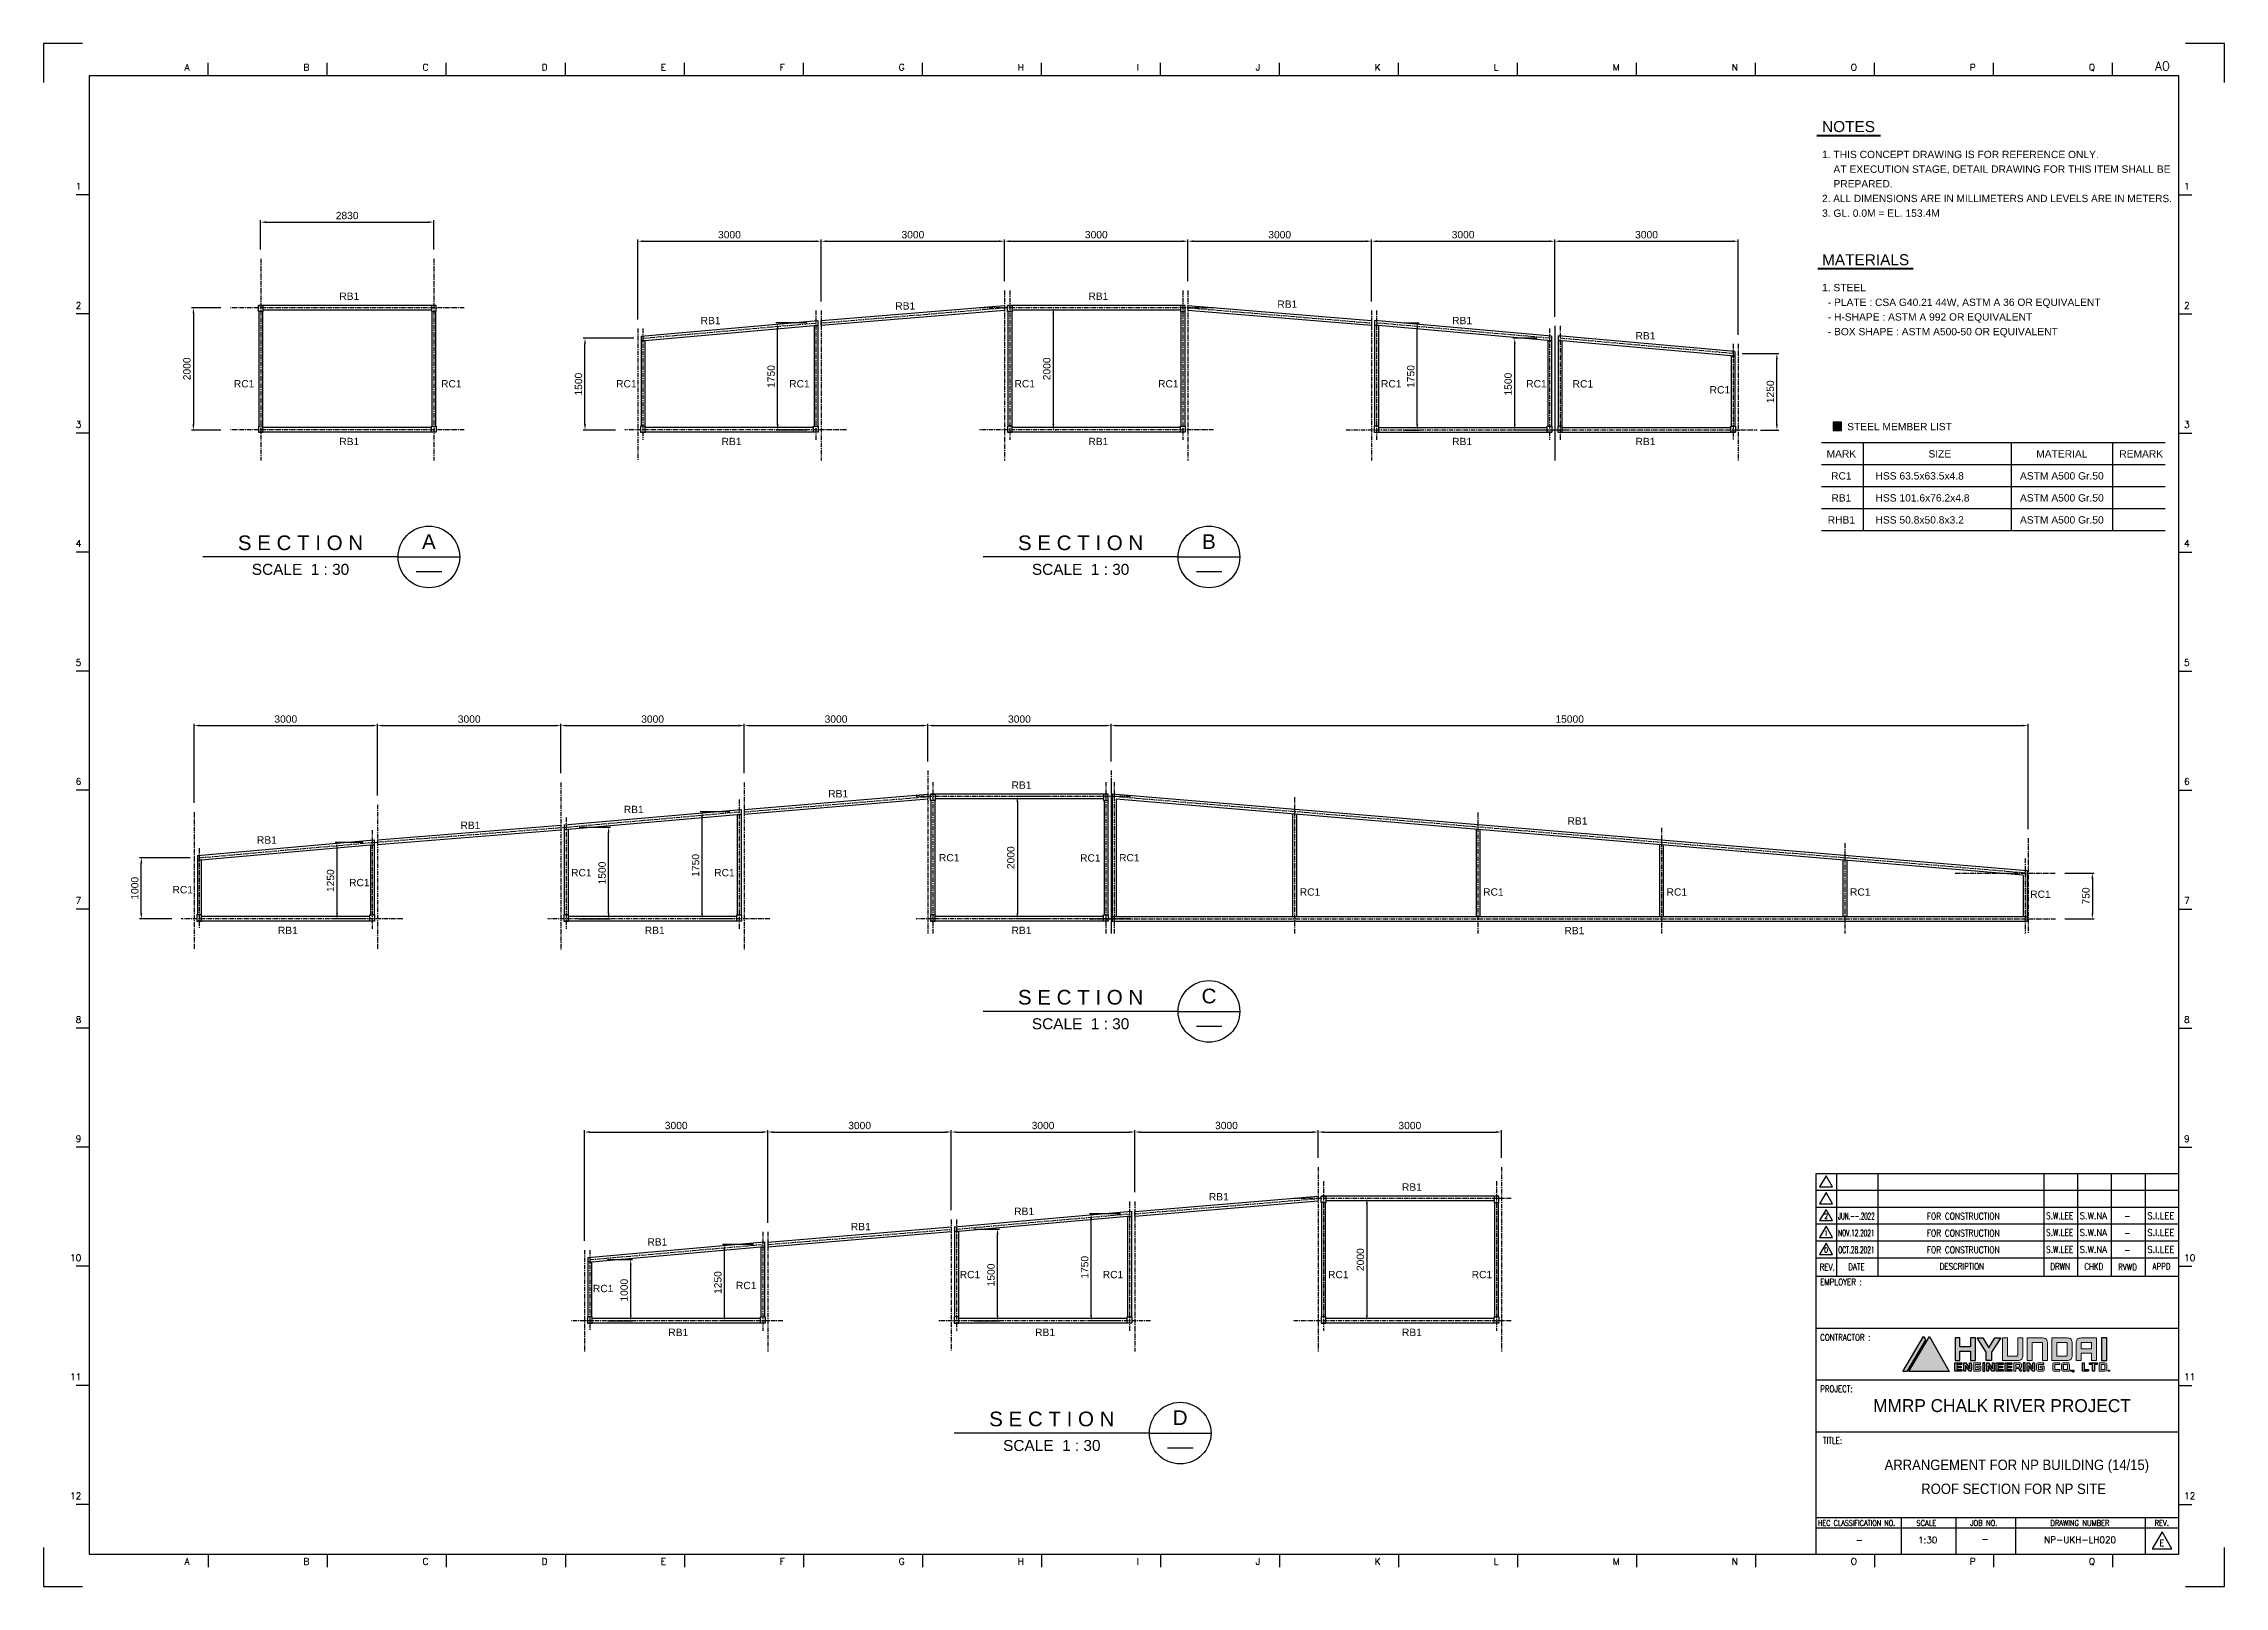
# Model space of a CAD drawing. Header units: millimetres. Extents: x 4133871 to 4440428, y -545651 to -495191.
# Drawn here: x 4297679 to 4333349, y -520421 to -495191 of the extents above; entities that cross this region are included whole.
import ezdxf
from ezdxf.enums import TextEntityAlignment as Align

# ---------------------------------------------------------------- set-up
doc = ezdxf.new("R2010")
doc.units = ezdxf.units.MM
doc.header["$LTSCALE"] = 60
doc.linetypes.add('CENTER', pattern=[2, 1.25, -0.25, 0.25, -0.25])
doc.layers.get('Defpoints').update_dxf_attribs({"color": 140})
for name, color, linetype in [('1', 7, 'Continuous'), ('C_BLOCK', 7, 'Continuous'), ('C_CEN', 1, 'CENTER'), ('C_DIM', 7, 'Continuous'), ('C_GIRDER', 2, 'Continuous'), ('C_TEXT_01', 2, 'Continuous'), ('Layer 1', 7, 'Continuous'), ('SYM', 7, 'Continuous'), ('TAN-TIT', 30, 'Continuous'), ('TEXT', 3, 'Continuous'), ('TITLE', 7, 'Continuous'), ('나중에 삭제', 7, 'Continuous')]:
    doc.layers.add(name, color=color, linetype=linetype)
doc.styles.add('Arial', font='arial.ttf')
doc.styles.add('COM', font='COMPLEX', dxfattribs={"height": 5})
doc.styles.add('KIM3', font='ROMAND.shx', dxfattribs={"width": 1.25, "height": 3})
doc.styles.add('KJR', font='arial.ttf', dxfattribs={"width": 0.8})
doc.styles.add('RD', font='sanss___.ttf')
doc.styles.add('RD20', font='ROMAND.SHX', dxfattribs={"width": 0.8, "height": 2})
doc.styles.add('RD6', font='ROMAND.shx', dxfattribs={"width": 0.83, "height": 6})
doc.dimstyles.new('일반도면_0030', dxfattribs={"dimtxt": 120, "dimasz": 90, "dimexe": 30, "dimexo": 150, "dimgap": 45, "dimtad": 1, "dimdec": 0, "dimzin": 0, "dimdsep": 46, "dimtxsty": 'Arial', "dimcen": -150, "dimclrd": 7, "dimclre": 7, "dimclrt": 2, "dimadec": 8, "dimazin": 0, "dimtfac": 1, "dimtdec": 0, "dimtix": 1, "dimtmove": 2, "dimatfit": 3, "dimfxl": 1, "dimtolj": 1, "dimtzin": 0, "dimarcsym": 0})

msp = doc.modelspace()

# ---------------------------------------------------------------- texts
at = {"width": 0.83}
for s, height, style, p in [('2', 84.8, 'RD20', (4326834.7, -514411.7)), ('FOR CONSTRUCTION', 108.155, 'KIM3', (4329076.7, -514421.1)), ('1', 84.8, 'RD20', (4326834.7, -514687.4)), ('FOR CONSTRUCTION', 108.155, 'KIM3', (4329076.7, -514696.8)), ('-', 108.2, 'KIM3', (4331762.9, -514421.1)), ('-', 108.2, 'KIM3', (4331762.9, -514696.8)), ('0', 84.8, 'RD20', (4326834.7, -514963.1)), ('FOR CONSTRUCTION', 108.155, 'KIM3', (4329076.7, -514972.4)), ('-', 108.2, 'KIM3', (4331762.9, -514972.4))]:
    msp.add_text(s, height=height, dxfattribs=dict(at, style=style)).set_placement(p, align=Align.CENTER)
for s, height, style, width, p, p2 in [('JUN.--.2022', 108.155, 'KIM3', 0.549752, (4327032.7, -514420.9), (4327627.3, -514420.9)), ('S.W.LEE', 108.16, 'KIM3', 0.71939, (4330432.6, -514414.5), (4330877.2, -514414.5)), ('S.W.NA', 108.16, 'KIM3', 0.799323, (4330983.9, -514414.5), (4331428.5, -514414.5)), ('S.I.LEE', 108.16, 'KIM3', 0.838125, (4332086.7, -514414.5), (4332531.3, -514414.5)), ('NOV.12.2021', 108.155, 'KIM3', 0.58603, (4327032.7, -514696.6), (4327627.3, -514696.6)), ('S.W.LEE', 108.16, 'KIM3', 0.71939, (4330432.6, -514690.2), (4330877.2, -514690.2)), ('S.W.NA', 108.16, 'KIM3', 0.799323, (4330983.9, -514690.2), (4331428.5, -514690.2)), ('S.I.LEE', 108.16, 'KIM3', 0.838125, (4332086.7, -514690.2), (4332531.3, -514690.2)), ('OCT.28.2021', 108.155, 'KIM3', 0.598176, (4327032.7, -514972.2), (4327627.3, -514972.2)), ('S.W.LEE', 108.16, 'KIM3', 0.71939, (4330432.6, -514965.9), (4330877.2, -514965.9)), ('S.W.NA', 108.16, 'KIM3', 0.799323, (4330983.9, -514965.9), (4331428.5, -514965.9)), ('S.I.LEE', 108.16, 'KIM3', 0.838125, (4332086.7, -514965.9), (4332531.3, -514965.9)), ('MMRP CHALK RIVER PROJECT', 212.069, 'KJR', 0.9519, (4327603.9, -517571.3), (4331818.9, -517571.3))]:
    msp.add_text(s, height=height, dxfattribs=dict(style=style, width=width)).set_placement(p, p2, align=Align.FIT)
at = {"style": 'RD', "width": 0.9}
for s, p in [('ARRANGEMENT FOR NP BUILDING (14/15)', (4327791, -518518.5)), ('ROOF SECTION FOR NP SITE', (4328391, -518910.4))]:
    msp.add_text(s, height=169.655, dxfattribs=at).set_placement(p)
for s, height, style, p in [('-', 106, 'RD20', (4327378, -519716.5)), ('1:30', 106.03, 'RD20', (4328496.4, -519716.5)), ('-', 106, 'RD20', (4329435.1, -519701.9)), ('NP-UKH-LH020', 106.034, 'KIM3', (4330988.9, -519712.1)), ('E', 106, 'RD20', (4332326.2, -519765.5))]:
    msp.add_text(s, height=height, dxfattribs=dict(style=style)).set_placement(p, align=Align.CENTER)
at = {"layer": 'C_BLOCK', "color": 3, "ltscale": 10, "style": 'Arial'}
for s, p in [('NOTES', (4327201.1, -496691.5)), ('MATERIALS', (4327480.7, -498869.1))]:
    msp.add_text(s, height=180, dxfattribs=at).set_placement(p, align=Align.BOTTOM_CENTER)
at = {"layer": 'C_TEXT_01', "style": 'Arial'}
for s, p in [('1. THIS CONCEPT DRAWING IS FOR REFERENCE ONLY.', (4326768, -497003.5)), ('    AT EXECUTION STAGE, DETAIL DRAWING FOR THIS ITEM SHALL BE', (4326768, -497243.5)), ('    PREPARED.', (4326768, -497483.5)), ('3. GL. 0.0M = EL. 153.4M', (4326768, -497963.5)), ('1. STEEL', (4326768, -499181.1)), ('  - PLATE : CSA G40.21 44W, ASTM A 36 OR EQUIVALENT', (4326768, -499421.1)), ('  - H-SHAPE : ASTM A 992 OR EQUIVALENT', (4326768, -499661.1)), ('  - BOX SHAPE : ASTM A500-50 OR EQUIVALENT', (4326768, -499901.1)), ('HSS 63.5x63.5x4.8', (4327642.7, -502260.1)), ('HSS 101.6x76.2x4.8', (4327642.7, -502620.1)), ('HSS 50.8x50.8x3.2', (4327642.7, -502980.1))]:
    msp.add_text(s, height=120, dxfattribs=at).set_placement(p, align=Align.MIDDLE_LEFT)
at = {"layer": 'C_TEXT_01', "style": 'Arial', "width": 0.98}
msp.add_text('2. ALL DIMENSIONS ARE IN MILLIMETERS AND LEVELS ARE IN METERS.', height=120, dxfattribs=at).set_placement((4326768, -497723.5), align=Align.MIDDLE_LEFT)
at = {"layer": 'C_TEXT_01', "style": 'Arial'}
for s, p in [('RB1', (4302515, -499381.9)), ('RB1', (4314767.7, -499381.9)), ('RB1', (4308425.2, -499779.7)), ('RB1', (4311608.9, -499541.1)), ('RB1', (4317858.3, -499511.5)), ('RB1', (4320717.4, -499779.7)), ('RB1', (4323717.4, -500029.7)), ('RC1', (4300790.5, -500813.7)), ('RC1', (4304179.9, -500813.7)), ('RC1', (4307043.2, -500813.7)), ('RC1', (4309873.9, -500813.7)), ('RC1', (4313559, -500813.7)), ('RC1', (4315907.9, -500813.7)), ('RC1', (4319553.6, -500813.7)), ('RC1', (4321929, -500813.7)), ('RC1', (4322687.7, -500815)), ('RC1', (4324929, -500913)), ('STEEL MEMBER LIST', (4327178.6, -501515)), ('RB1', (4302515, -501758)), ('RB1', (4308767.7, -501758)), ('RB1', (4314767.7, -501758)), ('RB1', (4320717.4, -501758)), ('RB1', (4323717.4, -501758)), ('RB1', (4310512.7, -507517.5)), ('RB1', (4313510.9, -507377.1)), ('RB1', (4304496.6, -508034.8)), ('RB1', (4307168.4, -507775)), ('RB1', (4322604.3, -507963.5)), ('RB1', (4301168.4, -508275)), ('RC1', (4312323.6, -508564.9)), ('RC1', (4314632, -508568.8)), ('RC1', (4315269, -508564.9)), ('RC1', (4299786.4, -509087)), ('RC1', (4302675.4, -508971)), ('RC1', (4306306.5, -508809)), ('RC1', (4308647.3, -508809)), ('RC1', (4318225, -509125.4)), ('RC1', (4321225, -509125.4)), ('RC1', (4324225, -509125.4)), ('RC1', (4327225, -509125.4)), ('RC1', (4330172.8, -509161.8)), ('RB1', (4301510.9, -509753.3)), ('RB1', (4307510.9, -509753.3)), ('RB1', (4313510.9, -509753.3)), ('RB1', (4322554.3, -509756.6)), ('RB1', (4316738, -514109.4)), ('RB1', (4319896.8, -513950.1)), ('RB1', (4313554.3, -514348)), ('RB1', (4310882.2, -514597.2)), ('RB1', (4307554.3, -514848)), ('RC1', (4312663, -515382)), ('RC1', (4315003, -515382)), ('RC1', (4318688, -515382)), ('RC1', (4321037, -515382)), ('RC1', (4306663, -515609.7)), ('RC1', (4309003, -515560.1)), ('RB1', (4307896.8, -516326.3)), ('RB1', (4313896.8, -516326.3)), ('RB1', (4319896.8, -516326.3))]:
    msp.add_text(s, height=120, dxfattribs=at).set_placement(p)
for s, p in [('MARK', (4327083.8, -501900.1)), ('SIZE', (4328694.1, -501900.1)), ('MATERIAL', (4330690.4, -501900.1)), ('REMARK', (4331988.2, -501900.1)), ('RC1', (4327083.8, -502260.1)), ('ASTM A500 Gr.50', (4330690.4, -502260.1)), ('RB1', (4327083.8, -502620.1)), ('ASTM A500 Gr.50', (4330690.4, -502620.1)), ('RHB1', (4327083.8, -502980.1)), ('ASTM A500 Gr.50', (4330690.4, -502980.1))]:
    msp.add_text(s, height=120, dxfattribs=at).set_placement(p, align=Align.MIDDLE_CENTER)
at = {"layer": 'TITLE', "color": 3, "ltscale": 10, "style": 'Arial'}
for p in [(4301880.5, -503474.8), (4314640.1, -503474.8), (4314640.1, -510906.3), (4314169.4, -517803.2)]:
    msp.add_text('S E C T I O N', height=240, dxfattribs=at).set_placement(p, align=Align.CENTER)
at = {"layer": 'TITLE', "color": 2, "ltscale": 10, "style": 'Arial'}
for s, p in [('A', (4303980.4, -503334.8)), ('B', (4316740.1, -503334.8)), ('C', (4316740.1, -510766.3)), ('D', (4316269.4, -517663.2))]:
    msp.add_text(s, height=240, dxfattribs=at).set_placement(p, align=Align.MIDDLE)
at = {"layer": 'TITLE', "color": 2, "linetype": 'Continuous', "style": 'Arial'}
for p in [(4301880.6, -503698.8), (4314640.2, -503698.8), (4314640.2, -511130.3), (4314169.5, -518027.2)]:
    msp.add_text('SCALE  1 : 30', height=180, dxfattribs=at).set_placement(p, align=Align.TOP_CENTER)

# ---------------------------------------------------------------- blocks, each defined once
blk = doc.blocks.new('*D250')
at = {"layer": 'C_DIM', "color": 7, "lineweight": -2}
for p, q in [((4300579, -499510), (4300099, -499510)), ((4300129, -499600), (4300129, -501420)), ((4300579, -501510), (4300099, -501510))]:
    blk.add_line(p, q, dxfattribs=at)
at = {"layer": 'C_DIM', "color": 7}
for points in [[(4300114, -499600), (4300144, -499600), (4300129, -499510)], [(4300114, -501420), (4300144, -501420), (4300129, -501510)]]:
    blk.add_solid(points, dxfattribs=at)
at = {"layer": 'Defpoints', "color": 0}
for p in [(4300729, -499510), (4300129, -501510), (4300729, -501510)]:
    blk.add_point(p, dxfattribs=at)
at = {"layer": 'C_DIM', "color": 2, "insert": (4300023, -500510), "char_height": 120, "attachment_point": 5, "rotation": 90, "style": 'Arial'}
blk.add_mtext('\\A1;2000', dxfattribs=at)
blk = doc.blocks.new('*D251')
at = {"layer": 'C_DIM', "color": 7, "lineweight": -2}
for p, q in [((4301229, -498560), (4301229, -498080)), ((4301319, -498110), (4303969, -498110)), ((4304059, -498560), (4304059, -498080))]:
    blk.add_line(p, q, dxfattribs=at)
at = {"layer": 'C_DIM', "color": 7}
for points in [[(4301319, -498095), (4301319, -498125), (4301229, -498110)], [(4303969, -498095), (4303969, -498125), (4304059, -498110)]]:
    blk.add_solid(points, dxfattribs=at)
at = {"layer": 'Defpoints', "color": 0}
for p in [(4304059, -498110), (4301229, -498710), (4304059, -498710)]:
    blk.add_point(p, dxfattribs=at)
at = {"layer": 'C_DIM', "color": 2, "insert": (4302644, -498003), "char_height": 120, "attachment_point": 5, "style": 'Arial'}
blk.add_mtext('\\A1;2830', dxfattribs=at)
blk = doc.blocks.new('*D238')
at = {"layer": 'C_DIM', "color": 7, "lineweight": -2}
for p, q in [((4307332, -500010), (4306504, -500010)), ((4306534, -501420), (4306534, -500100)), ((4307034, -501510), (4306504, -501510))]:
    blk.add_line(p, q, dxfattribs=at)
at = {"layer": 'C_DIM', "color": 7}
for points in [[(4306519, -500100), (4306549, -500100), (4306534, -500010)], [(4306519, -501420), (4306549, -501420), (4306534, -501510)]]:
    blk.add_solid(points, dxfattribs=at)
at = {"layer": 'Defpoints', "color": 0}
for p in [(4306534, -500010), (4307482, -500010), (4307184, -501510)]:
    blk.add_point(p, dxfattribs=at)
at = {"layer": 'C_DIM', "color": 2, "insert": (4306428, -500760), "char_height": 120, "attachment_point": 5, "rotation": 90, "style": 'Arial'}
blk.add_mtext('\\A1;1500', dxfattribs=at)
blk = doc.blocks.new('*D239')
at = {"layer": 'C_DIM', "color": 7, "lineweight": -2}
for p, q in [((4314194, -499600), (4314194, -501420)), ((4314241, -499510), (4314224, -499510)), ((4314241, -501510), (4314224, -501510))]:
    blk.add_line(p, q, dxfattribs=at)
at = {"layer": 'C_DIM', "color": 7}
for points in [[(4314179, -499600), (4314209, -499600), (4314194, -499510)], [(4314179, -501420), (4314209, -501420), (4314194, -501510)]]:
    blk.add_solid(points, dxfattribs=at)
at = {"layer": 'Defpoints', "color": 0}
for p in [(4314091, -499510), (4314091, -501510), (4314194, -501510)]:
    blk.add_point(p, dxfattribs=at)
at = {"layer": 'C_DIM', "color": 2, "insert": (4314088, -500510), "char_height": 120, "attachment_point": 5, "rotation": 90, "style": 'Arial'}
blk.add_mtext('\\A1;2000', dxfattribs=at)
blk = doc.blocks.new('*D240')
at = {"layer": 'C_DIM', "color": 7, "lineweight": -2}
for p, q in [((4310162, -499760), (4309655, -499760)), ((4309685, -501420), (4309685, -499850)), ((4310162, -501510), (4309655, -501510))]:
    blk.add_line(p, q, dxfattribs=at)
at = {"layer": 'C_DIM', "color": 7}
for points in [[(4309670, -499850), (4309700, -499850), (4309685, -499760)], [(4309670, -501420), (4309700, -501420), (4309685, -501510)]]:
    blk.add_solid(points, dxfattribs=at)
at = {"layer": 'Defpoints', "color": 0}
for p in [(4309685, -499760), (4310312, -499760), (4310312, -501510)]:
    blk.add_point(p, dxfattribs=at)
at = {"layer": 'C_DIM', "color": 2, "insert": (4309579, -500635), "char_height": 120, "attachment_point": 5, "rotation": 90, "style": 'Arial'}
blk.add_mtext('\\A1;1750', dxfattribs=at)
blk = doc.blocks.new('*D241')
at = {"layer": 'C_DIM', "color": 7, "lineweight": -2}
for p, q in [((4319928, -499760), (4320177, -499760)), ((4320147, -501420), (4320147, -499850)), ((4319928, -501510), (4320177, -501510))]:
    blk.add_line(p, q, dxfattribs=at)
at = {"layer": 'C_DIM', "color": 7}
for points in [[(4320132, -499850), (4320162, -499850), (4320147, -499760)], [(4320132, -501420), (4320162, -501420), (4320147, -501510)]]:
    blk.add_solid(points, dxfattribs=at)
at = {"layer": 'Defpoints', "color": 0}
for p in [(4319778, -499760), (4320147, -499760), (4319778, -501510)]:
    blk.add_point(p, dxfattribs=at)
at = {"layer": 'C_DIM', "color": 2, "insert": (4320041, -500635), "char_height": 120, "attachment_point": 5, "rotation": 90, "style": 'Arial'}
blk.add_mtext('\\A1;1750', dxfattribs=at)
blk = doc.blocks.new('*D242')
at = {"layer": 'C_DIM', "color": 7, "lineweight": -2}
for p, q in [((4325462, -500260), (4326059, -500260)), ((4326029, -501420), (4326029, -500350)), ((4325759, -501510), (4326059, -501510))]:
    blk.add_line(p, q, dxfattribs=at)
at = {"layer": 'C_DIM', "color": 7}
for points in [[(4326014, -500350), (4326044, -500350), (4326029, -500260)], [(4326014, -501420), (4326044, -501420), (4326029, -501510)]]:
    blk.add_solid(points, dxfattribs=at)
at = {"layer": 'Defpoints', "color": 0}
for p in [(4325312, -500260), (4326029, -500260), (4325609, -501510)]:
    blk.add_point(p, dxfattribs=at)
at = {"layer": 'C_DIM', "color": 2, "insert": (4325923, -500885), "char_height": 120, "attachment_point": 5, "rotation": 90, "style": 'Arial'}
blk.add_mtext('\\A1;1250', dxfattribs=at)
blk = doc.blocks.new('*D243')
at = {"layer": 'C_DIM', "color": 7, "lineweight": -2}
for p, q in [((4322111, -500010), (4321711, -500010)), ((4321741, -501420), (4321741, -500100)), ((4322111, -501510), (4321711, -501510))]:
    blk.add_line(p, q, dxfattribs=at)
at = {"layer": 'C_DIM', "color": 7}
for points in [[(4321726, -500100), (4321756, -500100), (4321741, -500010)], [(4321726, -501420), (4321756, -501420), (4321741, -501510)]]:
    blk.add_solid(points, dxfattribs=at)
at = {"layer": 'Defpoints', "color": 0}
for p in [(4321741, -500010), (4322261, -500010), (4322261, -501510)]:
    blk.add_point(p, dxfattribs=at)
at = {"layer": 'C_DIM', "color": 2, "insert": (4321634, -500760), "char_height": 120, "attachment_point": 5, "rotation": 90, "style": 'Arial'}
blk.add_mtext('\\A1;1500', dxfattribs=at)
blk = doc.blocks.new('*D244')
at = {"layer": 'C_DIM', "color": 7, "lineweight": -2}
for p, q in [((4307397, -499703), (4307397, -498393)), ((4307487, -498423), (4310307, -498423)), ((4310397, -499407), (4310397, -498393))]:
    blk.add_line(p, q, dxfattribs=at)
at = {"layer": 'C_DIM', "color": 7}
for points in [[(4307487, -498408), (4307487, -498438), (4307397, -498423)], [(4310307, -498408), (4310307, -498438), (4310397, -498423)]]:
    blk.add_solid(points, dxfattribs=at)
at = {"layer": 'Defpoints', "color": 0}
for p in [(4310397, -498423), (4310397, -499557), (4307397, -499853)]:
    blk.add_point(p, dxfattribs=at)
at = {"layer": 'C_DIM', "color": 2, "insert": (4308897, -498316), "char_height": 120, "attachment_point": 5, "style": 'Arial'}
blk.add_mtext('\\A1;3000', dxfattribs=at)
blk = doc.blocks.new('*D245')
at = {"layer": 'C_DIM', "color": 7, "lineweight": -2}
for p, q in [((4310397, -499407), (4310397, -498393)), ((4310487, -498423), (4313307, -498423)), ((4313397, -499078), (4313397, -498393))]:
    blk.add_line(p, q, dxfattribs=at)
at = {"layer": 'C_DIM', "color": 7}
for points in [[(4310487, -498408), (4310487, -498438), (4310397, -498423)], [(4313307, -498408), (4313307, -498438), (4313397, -498423)]]:
    blk.add_solid(points, dxfattribs=at)
at = {"layer": 'Defpoints', "color": 0}
for p in [(4313397, -498423), (4313397, -499228), (4310397, -499557)]:
    blk.add_point(p, dxfattribs=at)
at = {"layer": 'C_DIM', "color": 2, "insert": (4311897, -498316), "char_height": 120, "attachment_point": 5, "style": 'Arial'}
blk.add_mtext('\\A1;3000', dxfattribs=at)
blk = doc.blocks.new('*D246')
at = {"layer": 'C_DIM', "color": 7, "lineweight": -2}
for p, q in [((4313397, -499078), (4313397, -498393)), ((4313487, -498423), (4316307, -498423)), ((4316397, -499078), (4316397, -498393))]:
    blk.add_line(p, q, dxfattribs=at)
at = {"layer": 'C_DIM', "color": 7}
for points in [[(4313487, -498408), (4313487, -498438), (4313397, -498423)], [(4316307, -498408), (4316307, -498438), (4316397, -498423)]]:
    blk.add_solid(points, dxfattribs=at)
at = {"layer": 'Defpoints', "color": 0}
for p in [(4316397, -498423), (4313397, -499228), (4316397, -499228)]:
    blk.add_point(p, dxfattribs=at)
at = {"layer": 'C_DIM', "color": 2, "insert": (4314897, -498316), "char_height": 120, "attachment_point": 5, "style": 'Arial'}
blk.add_mtext('\\A1;3000', dxfattribs=at)
blk = doc.blocks.new('*D247')
at = {"layer": 'C_DIM', "color": 7, "lineweight": -2}
for p, q in [((4316397, -499078), (4316397, -498393)), ((4316487, -498423), (4319307, -498423)), ((4319397, -499407), (4319397, -498393))]:
    blk.add_line(p, q, dxfattribs=at)
at = {"layer": 'C_DIM', "color": 7}
for points in [[(4316487, -498408), (4316487, -498438), (4316397, -498423)], [(4319307, -498408), (4319307, -498438), (4319397, -498423)]]:
    blk.add_solid(points, dxfattribs=at)
at = {"layer": 'Defpoints', "color": 0}
for p in [(4319397, -498423), (4316397, -499228), (4319397, -499557)]:
    blk.add_point(p, dxfattribs=at)
at = {"layer": 'C_DIM', "color": 2, "insert": (4317897, -498316), "char_height": 120, "attachment_point": 5, "style": 'Arial'}
blk.add_mtext('\\A1;3000', dxfattribs=at)
blk = doc.blocks.new('*D248')
at = {"layer": 'C_DIM', "color": 7, "lineweight": -2}
for p, q in [((4319397, -499407), (4319397, -498393)), ((4319487, -498423), (4322307, -498423)), ((4322397, -499657), (4322397, -498393))]:
    blk.add_line(p, q, dxfattribs=at)
at = {"layer": 'C_DIM', "color": 7}
for points in [[(4319487, -498408), (4319487, -498438), (4319397, -498423)], [(4322307, -498408), (4322307, -498438), (4322397, -498423)]]:
    blk.add_solid(points, dxfattribs=at)
at = {"layer": 'Defpoints', "color": 0}
for p in [(4322397, -498423), (4319397, -499557), (4322397, -499807)]:
    blk.add_point(p, dxfattribs=at)
at = {"layer": 'C_DIM', "color": 2, "insert": (4320897, -498316), "char_height": 120, "attachment_point": 5, "style": 'Arial'}
blk.add_mtext('\\A1;3000', dxfattribs=at)
blk = doc.blocks.new('*D249')
at = {"layer": 'C_DIM', "color": 7, "lineweight": -2}
for p, q in [((4322397, -499657), (4322397, -498393)), ((4322487, -498423), (4325307, -498423)), ((4325397, -499953), (4325397, -498393))]:
    blk.add_line(p, q, dxfattribs=at)
at = {"layer": 'C_DIM', "color": 7}
for points in [[(4322487, -498408), (4322487, -498438), (4322397, -498423)], [(4325307, -498408), (4325307, -498438), (4325397, -498423)]]:
    blk.add_solid(points, dxfattribs=at)
at = {"layer": 'Defpoints', "color": 0}
for p in [(4325397, -498423), (4322397, -499807), (4325397, -500103)]:
    blk.add_point(p, dxfattribs=at)
at = {"layer": 'C_DIM', "color": 2, "insert": (4323897, -498316), "char_height": 120, "attachment_point": 5, "style": 'Arial'}
blk.add_mtext('\\A1;3000', dxfattribs=at)
blk = doc.blocks.new('*D216')
at = {"layer": 'C_DIM', "color": 7, "lineweight": -2}
for p, q in [((4330740, -508755), (4331220, -508755)), ((4331190, -508845), (4331190, -509415)), ((4330740, -509505), (4331220, -509505))]:
    blk.add_line(p, q, dxfattribs=at)
at = {"layer": 'C_DIM', "color": 7}
for points in [[(4331175, -508845), (4331205, -508845), (4331190, -508755)], [(4331175, -509415), (4331205, -509415), (4331190, -509505)]]:
    blk.add_solid(points, dxfattribs=at)
at = {"layer": 'Defpoints', "color": 0}
for p in [(4330590, -508755), (4330590, -509505), (4331190, -509505)]:
    blk.add_point(p, dxfattribs=at)
at = {"layer": 'C_DIM', "color": 2, "insert": (4331084, -509130), "char_height": 120, "attachment_point": 5, "rotation": 90, "style": 'Arial'}
blk.add_mtext('\\A1;750', dxfattribs=at)
blk = doc.blocks.new('*D217')
at = {"layer": 'C_DIM', "color": 7, "lineweight": -2}
for p, q in [((4314056, -507505), (4313576, -507505)), ((4313606, -507595), (4313606, -509415)), ((4314056, -509505), (4313576, -509505))]:
    blk.add_line(p, q, dxfattribs=at)
at = {"layer": 'C_DIM', "color": 7}
for points in [[(4313591, -507595), (4313621, -507595), (4313606, -507505)], [(4313591, -509415), (4313621, -509415), (4313606, -509505)]]:
    blk.add_solid(points, dxfattribs=at)
at = {"layer": 'Defpoints', "color": 0}
for p in [(4314206, -507505), (4313606, -509505), (4314206, -509505)]:
    blk.add_point(p, dxfattribs=at)
at = {"layer": 'C_DIM', "color": 2, "insert": (4313499, -508505), "char_height": 120, "attachment_point": 5, "rotation": 90, "style": 'Arial'}
blk.add_mtext('\\A1;2000', dxfattribs=at)
blk = doc.blocks.new('*D218')
at = {"layer": 'C_DIM', "color": 7, "lineweight": -2}
for p, q in [((4306438, -508005), (4306951, -508005)), ((4306921, -509415), (4306921, -508095)), ((4306438, -509505), (4306951, -509505))]:
    blk.add_line(p, q, dxfattribs=at)
at = {"layer": 'C_DIM', "color": 7}
for points in [[(4306906, -508095), (4306936, -508095), (4306921, -508005)], [(4306906, -509415), (4306936, -509415), (4306921, -509505)]]:
    blk.add_solid(points, dxfattribs=at)
at = {"layer": 'Defpoints', "color": 0}
for p in [(4306288, -508005), (4306921, -508005), (4306288, -509505)]:
    blk.add_point(p, dxfattribs=at)
at = {"layer": 'C_DIM', "color": 2, "insert": (4306815, -508755), "char_height": 120, "attachment_point": 5, "rotation": 90, "style": 'Arial'}
blk.add_mtext('\\A1;1500', dxfattribs=at)
blk = doc.blocks.new('*D219')
at = {"layer": 'C_DIM', "color": 7, "lineweight": -2}
for p, q in [((4308905, -507755), (4308419, -507755)), ((4308449, -509415), (4308449, -507845)), ((4308905, -509505), (4308419, -509505))]:
    blk.add_line(p, q, dxfattribs=at)
at = {"layer": 'C_DIM', "color": 7}
for points in [[(4308434, -507845), (4308464, -507845), (4308449, -507755)], [(4308434, -509415), (4308464, -509415), (4308449, -509505)]]:
    blk.add_solid(points, dxfattribs=at)
at = {"layer": 'Defpoints', "color": 0}
for p in [(4308449, -507755), (4309055, -507755), (4309055, -509505)]:
    blk.add_point(p, dxfattribs=at)
at = {"layer": 'C_DIM', "color": 2, "insert": (4308343, -508630), "char_height": 120, "attachment_point": 5, "rotation": 90, "style": 'Arial'}
blk.add_mtext('\\A1;1750', dxfattribs=at)
blk = doc.blocks.new('*D220')
at = {"layer": 'C_DIM', "color": 7, "lineweight": -2}
for p, q in [((4300075, -508505), (4299247, -508505)), ((4299277, -509415), (4299277, -508595)), ((4299778, -509505), (4299247, -509505))]:
    blk.add_line(p, q, dxfattribs=at)
at = {"layer": 'C_DIM', "color": 7}
for points in [[(4299262, -508595), (4299292, -508595), (4299277, -508505)], [(4299262, -509415), (4299292, -509415), (4299277, -509505)]]:
    blk.add_solid(points, dxfattribs=at)
at = {"layer": 'Defpoints', "color": 0}
for p in [(4299277, -508505), (4300225, -508505), (4299928, -509505)]:
    blk.add_point(p, dxfattribs=at)
at = {"layer": 'C_DIM', "color": 2, "insert": (4299171, -509005), "char_height": 120, "attachment_point": 5, "rotation": 90, "style": 'Arial'}
blk.add_mtext('\\A1;1000', dxfattribs=at)
blk = doc.blocks.new('*D221')
at = {"layer": 'C_DIM', "color": 7, "lineweight": -2}
for p, q in [((4302905, -508255), (4302448, -508255)), ((4302478, -509415), (4302478, -508345)), ((4302905, -509505), (4302448, -509505))]:
    blk.add_line(p, q, dxfattribs=at)
at = {"layer": 'C_DIM', "color": 7}
for points in [[(4302463, -508345), (4302493, -508345), (4302478, -508255)], [(4302463, -509415), (4302493, -509415), (4302478, -509505)]]:
    blk.add_solid(points, dxfattribs=at)
at = {"layer": 'Defpoints', "color": 0}
for p in [(4302478, -508255), (4303055, -508255), (4303055, -509505)]:
    blk.add_point(p, dxfattribs=at)
at = {"layer": 'C_DIM', "color": 2, "insert": (4302372, -508880), "char_height": 120, "attachment_point": 5, "rotation": 90, "style": 'Arial'}
blk.add_mtext('\\A1;1250', dxfattribs=at)
blk = doc.blocks.new('*D222')
at = {"layer": 'C_DIM', "color": 7, "lineweight": -2}
for p, q in [((4300140, -507609), (4300140, -506314)), ((4300230, -506344), (4303050, -506344)), ((4303140, -507487), (4303140, -506314))]:
    blk.add_line(p, q, dxfattribs=at)
at = {"layer": 'C_DIM', "color": 7}
for points in [[(4300230, -506329), (4300230, -506359), (4300140, -506344)], [(4303050, -506329), (4303050, -506359), (4303140, -506344)]]:
    blk.add_solid(points, dxfattribs=at)
at = {"layer": 'Defpoints', "color": 0}
for p in [(4303140, -506344), (4300140, -507759), (4303140, -507637)]:
    blk.add_point(p, dxfattribs=at)
at = {"layer": 'C_DIM', "color": 2, "insert": (4301640, -506238), "char_height": 120, "attachment_point": 5, "style": 'Arial'}
blk.add_mtext('\\A1;3000', dxfattribs=at)
blk = doc.blocks.new('*D223')
at = {"layer": 'C_DIM', "color": 7, "lineweight": -2}
for p, q in [((4303140, -507487), (4303140, -506314)), ((4303230, -506344), (4306050, -506344)), ((4306140, -507123), (4306140, -506314))]:
    blk.add_line(p, q, dxfattribs=at)
at = {"layer": 'C_DIM', "color": 7}
for points in [[(4303230, -506329), (4303230, -506359), (4303140, -506344)], [(4306050, -506329), (4306050, -506359), (4306140, -506344)]]:
    blk.add_solid(points, dxfattribs=at)
at = {"layer": 'Defpoints', "color": 0}
for p in [(4306140, -506344), (4306140, -507273), (4303140, -507637)]:
    blk.add_point(p, dxfattribs=at)
at = {"layer": 'C_DIM', "color": 2, "insert": (4304640, -506238), "char_height": 120, "attachment_point": 5, "style": 'Arial'}
blk.add_mtext('\\A1;3000', dxfattribs=at)
blk = doc.blocks.new('*D224')
at = {"layer": 'C_DIM', "color": 7, "lineweight": -2}
for p, q in [((4306140, -507123), (4306140, -506314)), ((4306230, -506344), (4309050, -506344)), ((4309140, -507123), (4309140, -506314))]:
    blk.add_line(p, q, dxfattribs=at)
at = {"layer": 'C_DIM', "color": 7}
for points in [[(4306230, -506329), (4306230, -506359), (4306140, -506344)], [(4309050, -506329), (4309050, -506359), (4309140, -506344)]]:
    blk.add_solid(points, dxfattribs=at)
at = {"layer": 'Defpoints', "color": 0}
for p in [(4309140, -506344), (4306140, -507273), (4309140, -507273)]:
    blk.add_point(p, dxfattribs=at)
at = {"layer": 'C_DIM', "color": 2, "insert": (4307640, -506238), "char_height": 120, "attachment_point": 5, "style": 'Arial'}
blk.add_mtext('\\A1;3000', dxfattribs=at)
blk = doc.blocks.new('*D225')
at = {"layer": 'C_DIM', "color": 7, "lineweight": -2}
for p, q in [((4309140, -507123), (4309140, -506314)), ((4309230, -506344), (4312050, -506344)), ((4312140, -506929), (4312140, -506314))]:
    blk.add_line(p, q, dxfattribs=at)
at = {"layer": 'C_DIM', "color": 7}
for points in [[(4309230, -506329), (4309230, -506359), (4309140, -506344)], [(4312050, -506329), (4312050, -506359), (4312140, -506344)]]:
    blk.add_solid(points, dxfattribs=at)
at = {"layer": 'Defpoints', "color": 0}
for p in [(4312140, -506344), (4312140, -507079), (4309140, -507273)]:
    blk.add_point(p, dxfattribs=at)
at = {"layer": 'C_DIM', "color": 2, "insert": (4310640, -506238), "char_height": 120, "attachment_point": 5, "style": 'Arial'}
blk.add_mtext('\\A1;3000', dxfattribs=at)
blk = doc.blocks.new('*D226')
at = {"layer": 'C_DIM', "color": 7, "lineweight": -2}
for p, q in [((4312140, -506929), (4312140, -506314)), ((4312230, -506344), (4315050, -506344)), ((4315140, -506929), (4315140, -506314))]:
    blk.add_line(p, q, dxfattribs=at)
at = {"layer": 'C_DIM', "color": 7}
for points in [[(4312230, -506329), (4312230, -506359), (4312140, -506344)], [(4315050, -506329), (4315050, -506359), (4315140, -506344)]]:
    blk.add_solid(points, dxfattribs=at)
at = {"layer": 'Defpoints', "color": 0}
for p in [(4315140, -506344), (4312140, -507079), (4315140, -507079)]:
    blk.add_point(p, dxfattribs=at)
at = {"layer": 'C_DIM', "color": 2, "insert": (4313640, -506238), "char_height": 120, "attachment_point": 5, "style": 'Arial'}
blk.add_mtext('\\A1;3000', dxfattribs=at)
blk = doc.blocks.new('*D227')
at = {"layer": 'C_DIM', "color": 7, "lineweight": -2}
for p, q in [((4315140, -506929), (4315140, -506314)), ((4315230, -506344), (4330050, -506344)), ((4330140, -508037), (4330140, -506314))]:
    blk.add_line(p, q, dxfattribs=at)
at = {"layer": 'C_DIM', "color": 7}
for points in [[(4315230, -506329), (4315230, -506359), (4315140, -506344)], [(4330050, -506329), (4330050, -506359), (4330140, -506344)]]:
    blk.add_solid(points, dxfattribs=at)
at = {"layer": 'Defpoints', "color": 0}
for p in [(4330140, -506344), (4315140, -507079), (4330140, -508187)]:
    blk.add_point(p, dxfattribs=at)
at = {"layer": 'C_DIM', "color": 2, "insert": (4322640, -506238), "char_height": 120, "attachment_point": 5, "style": 'Arial'}
blk.add_mtext('\\A1;15000', dxfattribs=at)
blk = doc.blocks.new('*D228')
at = {"layer": 'C_DIM', "color": 7, "lineweight": -2}
for p, q in [((4312902, -514578), (4313312, -514578)), ((4313282, -515988), (4313282, -514668)), ((4312902, -516078), (4313312, -516078))]:
    blk.add_line(p, q, dxfattribs=at)
at = {"layer": 'C_DIM', "color": 7}
for points in [[(4313267, -514668), (4313297, -514668), (4313282, -514578)], [(4313267, -515988), (4313297, -515988), (4313282, -516078)]]:
    blk.add_solid(points, dxfattribs=at)
at = {"layer": 'Defpoints', "color": 0}
for p in [(4312752, -514578), (4313282, -514578), (4312752, -516078)]:
    blk.add_point(p, dxfattribs=at)
at = {"layer": 'C_DIM', "color": 2, "insert": (4313175, -515328), "char_height": 120, "attachment_point": 5, "rotation": 90, "style": 'Arial'}
blk.add_mtext('\\A1;1500', dxfattribs=at)
blk = doc.blocks.new('*D229')
at = {"layer": 'C_DIM', "color": 7, "lineweight": -2}
for p, q in [((4319323, -514168), (4319323, -515988)), ((4319371, -514078), (4319353, -514078)), ((4319371, -516078), (4319353, -516078))]:
    blk.add_line(p, q, dxfattribs=at)
at = {"layer": 'C_DIM', "color": 7}
for points in [[(4319308, -514168), (4319338, -514168), (4319323, -514078)], [(4319308, -515988), (4319338, -515988), (4319323, -516078)]]:
    blk.add_solid(points, dxfattribs=at)
at = {"layer": 'Defpoints', "color": 0}
for p in [(4319221, -514078), (4319221, -516078), (4319323, -516078)]:
    blk.add_point(p, dxfattribs=at)
at = {"layer": 'C_DIM', "color": 2, "insert": (4319217, -515078), "char_height": 120, "attachment_point": 5, "rotation": 90, "style": 'Arial'}
blk.add_mtext('\\A1;2000', dxfattribs=at)
blk = doc.blocks.new('*D230')
at = {"layer": 'C_DIM', "color": 7, "lineweight": -2}
for p, q in [((4315291, -514328), (4314784, -514328)), ((4314814, -515988), (4314814, -514418)), ((4315291, -516078), (4314784, -516078))]:
    blk.add_line(p, q, dxfattribs=at)
at = {"layer": 'C_DIM', "color": 7}
for points in [[(4314799, -514418), (4314829, -514418), (4314814, -514328)], [(4314799, -515988), (4314829, -515988), (4314814, -516078)]]:
    blk.add_solid(points, dxfattribs=at)
at = {"layer": 'Defpoints', "color": 0}
for p in [(4314814, -514328), (4315441, -514328), (4315441, -516078)]:
    blk.add_point(p, dxfattribs=at)
at = {"layer": 'C_DIM', "color": 2, "insert": (4314708, -515203), "char_height": 120, "attachment_point": 5, "rotation": 90, "style": 'Arial'}
blk.add_mtext('\\A1;1750', dxfattribs=at)
blk = doc.blocks.new('*D231')
at = {"layer": 'C_DIM', "color": 7, "lineweight": -2}
for p, q in [((4312526, -514271), (4312526, -512961)), ((4312616, -512991), (4315436, -512991)), ((4315526, -513976), (4315526, -512961))]:
    blk.add_line(p, q, dxfattribs=at)
at = {"layer": 'C_DIM', "color": 7}
for points in [[(4312616, -512976), (4312616, -513006), (4312526, -512991)], [(4315436, -512976), (4315436, -513006), (4315526, -512991)]]:
    blk.add_solid(points, dxfattribs=at)
at = {"layer": 'Defpoints', "color": 0}
for p in [(4315526, -512991), (4315526, -514126), (4312526, -514421)]:
    blk.add_point(p, dxfattribs=at)
at = {"layer": 'C_DIM', "color": 2, "insert": (4314026, -512885), "char_height": 120, "attachment_point": 5, "style": 'Arial'}
blk.add_mtext('\\A1;3000', dxfattribs=at)
blk = doc.blocks.new('*D232')
at = {"layer": 'C_DIM', "color": 7, "lineweight": -2}
for p, q in [((4315526, -513976), (4315526, -512961)), ((4315616, -512991), (4318436, -512991)), ((4318526, -513414), (4318526, -512961))]:
    blk.add_line(p, q, dxfattribs=at)
at = {"layer": 'C_DIM', "color": 7}
for points in [[(4315616, -512976), (4315616, -513006), (4315526, -512991)], [(4318436, -512976), (4318436, -513006), (4318526, -512991)]]:
    blk.add_solid(points, dxfattribs=at)
at = {"layer": 'Defpoints', "color": 0}
for p in [(4318526, -512991), (4318526, -513564), (4315526, -514126)]:
    blk.add_point(p, dxfattribs=at)
at = {"layer": 'C_DIM', "color": 2, "insert": (4317026, -512885), "char_height": 120, "attachment_point": 5, "style": 'Arial'}
blk.add_mtext('\\A1;3000', dxfattribs=at)
blk = doc.blocks.new('*D233')
at = {"layer": 'C_DIM', "color": 7, "lineweight": -2}
for p, q in [((4318526, -513414), (4318526, -512961)), ((4318616, -512991), (4321436, -512991)), ((4321526, -513414), (4321526, -512961))]:
    blk.add_line(p, q, dxfattribs=at)
at = {"layer": 'C_DIM', "color": 7}
for points in [[(4318616, -512976), (4318616, -513006), (4318526, -512991)], [(4321436, -512976), (4321436, -513006), (4321526, -512991)]]:
    blk.add_solid(points, dxfattribs=at)
at = {"layer": 'Defpoints', "color": 0}
for p in [(4321526, -512991), (4318526, -513564), (4321526, -513564)]:
    blk.add_point(p, dxfattribs=at)
at = {"layer": 'C_DIM', "color": 2, "insert": (4320026, -512885), "char_height": 120, "attachment_point": 5, "style": 'Arial'}
blk.add_mtext('\\A1;3000', dxfattribs=at)
blk = doc.blocks.new('*D234')
at = {"layer": 'C_DIM', "color": 7, "lineweight": -2}
for p, q in [((4306902, -515078), (4307312, -515078)), ((4307282, -515988), (4307282, -515168)), ((4306902, -516078), (4307312, -516078))]:
    blk.add_line(p, q, dxfattribs=at)
at = {"layer": 'C_DIM', "color": 7}
for points in [[(4307267, -515168), (4307297, -515168), (4307282, -515078)], [(4307267, -515988), (4307297, -515988), (4307282, -516078)]]:
    blk.add_solid(points, dxfattribs=at)
at = {"layer": 'Defpoints', "color": 0}
for p in [(4306752, -515078), (4307282, -515078), (4306752, -516078)]:
    blk.add_point(p, dxfattribs=at)
at = {"layer": 'C_DIM', "color": 2, "insert": (4307175, -515578), "char_height": 120, "attachment_point": 5, "rotation": 90, "style": 'Arial'}
blk.add_mtext('\\A1;1000', dxfattribs=at)
blk = doc.blocks.new('*D235')
at = {"layer": 'C_DIM', "color": 7, "lineweight": -2}
for p, q in [((4309291, -514828), (4308784, -514828)), ((4308814, -515988), (4308814, -514918)), ((4309291, -516078), (4308784, -516078))]:
    blk.add_line(p, q, dxfattribs=at)
at = {"layer": 'C_DIM', "color": 7}
for points in [[(4308799, -514918), (4308829, -514918), (4308814, -514828)], [(4308799, -515988), (4308829, -515988), (4308814, -516078)]]:
    blk.add_solid(points, dxfattribs=at)
at = {"layer": 'Defpoints', "color": 0}
for p in [(4308814, -514828), (4309441, -514828), (4309441, -516078)]:
    blk.add_point(p, dxfattribs=at)
at = {"layer": 'C_DIM', "color": 2, "insert": (4308708, -515453), "char_height": 120, "attachment_point": 5, "rotation": 90, "style": 'Arial'}
blk.add_mtext('\\A1;1250', dxfattribs=at)
blk = doc.blocks.new('*D236')
at = {"layer": 'C_DIM', "color": 7, "lineweight": -2}
for p, q in [((4306526, -514771), (4306526, -512961)), ((4306616, -512991), (4309436, -512991)), ((4309526, -514476), (4309526, -512961))]:
    blk.add_line(p, q, dxfattribs=at)
at = {"layer": 'C_DIM', "color": 7}
for points in [[(4306616, -512976), (4306616, -513006), (4306526, -512991)], [(4309436, -512976), (4309436, -513006), (4309526, -512991)]]:
    blk.add_solid(points, dxfattribs=at)
at = {"layer": 'Defpoints', "color": 0}
for p in [(4309526, -512991), (4309526, -514626), (4306526, -514921)]:
    blk.add_point(p, dxfattribs=at)
at = {"layer": 'C_DIM', "color": 2, "insert": (4308026, -512885), "char_height": 120, "attachment_point": 5, "style": 'Arial'}
blk.add_mtext('\\A1;3000', dxfattribs=at)
blk = doc.blocks.new('*D237')
at = {"layer": 'C_DIM', "color": 7, "lineweight": -2}
for p, q in [((4309526, -514476), (4309526, -512961)), ((4309616, -512991), (4312436, -512991)), ((4312526, -513914), (4312526, -512961))]:
    blk.add_line(p, q, dxfattribs=at)
at = {"layer": 'C_DIM', "color": 7}
for points in [[(4309616, -512976), (4309616, -513006), (4309526, -512991)], [(4312436, -512976), (4312436, -513006), (4312526, -512991)]]:
    blk.add_solid(points, dxfattribs=at)
at = {"layer": 'Defpoints', "color": 0}
for p in [(4312526, -512991), (4312526, -514064), (4309526, -514626)]:
    blk.add_point(p, dxfattribs=at)
at = {"layer": 'C_DIM', "color": 2, "insert": (4311026, -512885), "char_height": 120, "attachment_point": 5, "style": 'Arial'}
blk.add_mtext('\\A1;3000', dxfattribs=at)
blk = doc.blocks.new('A$C8e619059')
at = {"layer": 'TAN-TIT'}
blk.add_line((-18.4, 55.8), (-18.4, 0), dxfattribs=at)
blk = doc.blocks.new('BORDER')
h = blk.add_hatch(color=256)
h.dxf.hatch_style = 1
h.paths.add_polyline_path([(205662, 27257), (203394, 23418), (207793, 23418)])
h.paths.add_polyline_path([(205220, 26872), (205007, 27257), (202740, 23418), (203179, 23418)])
at = {"layer": 'Layer 1'}
h = blk.add_hatch(color=256, dxfattribs=at)
h.dxf.hatch_style = 1
h.paths.add_polyline_path([(210644, 27082), (210107, 27082), (210107, 26126), (208964, 26126), (208964, 27082), (208427, 27082), (208427, 24633), (208964, 24633), (208964, 25647), (210107, 25647), (210107, 24633), (210644, 24633)])
h.paths.add_polyline_path([(213410, 27082), (212772, 27082), (212122, 26010), (211471, 27082), (210833, 27082), (211835, 25538), (211835, 24633), (212408, 24633), (212408, 25538)])
edge = h.paths.add_edge_path()
edge.add_spline(control_points=[(214639, 25112), (214387, 25112), (214136, 25112), (214136, 25112), (214136, 25112), (214136, 25605), (214136, 26097)], knot_values=[2.5, 2.5, 2.5, 2.5, 3, 3, 3, 3.5, 3.5, 3.5, 3.5], degree=3, periodic=0)
edge.add_spline(control_points=[(214136, 26097), (214136, 26589), (214136, 27082), (214136, 27082), (214136, 27082), (214001, 27082), (213867, 27082)], knot_values=[3.5, 3.5, 3.5, 3.5, 4, 4, 4, 4.5, 4.5, 4.5, 4.5], degree=3, periodic=0)
edge.add_spline(control_points=[(213867, 27082), (213733, 27082), (213599, 27082), (213599, 27082), (213599, 27082), (213599, 26470), (213599, 25858)], knot_values=[4.5, 4.5, 4.5, 4.5, 5, 5, 5, 5.5, 5.5, 5.5, 5.5], degree=3, periodic=0)
edge.add_spline(control_points=[(213599, 25858), (213599, 25245), (213599, 24633), (213599, 24633), (213599, 24633), (215275, 24633), (215275, 24633)], knot_values=[5.5, 5.5, 5.5, 5.5, 6, 6, 6, 7, 7, 7, 7], degree=3, periodic=0)
edge.add_spline(control_points=[(215275, 24633), (215434, 24635), (215583, 24658), (215695, 24773)], knot_values=[7, 7, 7, 7, 8, 8, 8, 8], degree=3, periodic=0)
edge.add_spline(control_points=[(215695, 24773), (215808, 24888), (215812, 25056), (215815, 25155), (215815, 25155), (215815, 25426), (215815, 25764)], knot_values=[8, 8, 8, 8, 9, 9, 9, 9.3750225, 9.3750225, 9.3750225, 9.3750225], degree=3, periodic=0)
edge.add_spline(control_points=[(215815, 25764), (215815, 26103), (215815, 26510), (215815, 26781)], knot_values=[9.3750225, 9.3750225, 9.3750225, 9.3750225, 9.750015, 9.750015, 9.750015, 9.750015], degree=3, periodic=0)
edge.add_spline(control_points=[(215815, 26781), (215815, 26848), (215815, 26908), (215815, 26955)], knot_values=[9.750015, 9.750015, 9.750015, 9.750015, 9.8437631, 9.8437631, 9.8437631, 9.8437631], degree=3, periodic=0)
edge.add_spline(control_points=[(215815, 26955), (215815, 27003), (215815, 27039), (215815, 27060)], knot_values=[9.8437631, 9.8437631, 9.8437631, 9.8437631, 9.9375112, 9.9375112, 9.9375112, 9.9375112], degree=3, periodic=0)
edge.add_spline(control_points=[(215815, 27060), (215815, 27065), (215815, 27070), (215815, 27073)], knot_values=[9.9375112, 9.9375112, 9.9375112, 9.9375112, 9.9609483, 9.9609483, 9.9609483, 9.9609483], degree=3, periodic=0)
edge.add_spline(control_points=[(215815, 27082), (215815, 27082), (215815, 27082), (215815, 27082), (215815, 27082), (215815, 27082), (215815, 27082)], knot_values=[9.9997659, 9.9997659, 9.9997659, 9.9997659, 10, 10, 10, 10.0012307, 10.0012307, 10.0012307, 10.0012307], degree=3, periodic=0)
edge.add_spline(control_points=[(215815, 27082), (215815, 27082), (215815, 27082), (215815, 27082)], knot_values=[10.0012307, 10.0012307, 10.0012307, 10.0012307, 10.0019631, 10.0019631, 10.0019631, 10.0019631], degree=3, periodic=0)
edge.add_spline(control_points=[(215815, 27082), (215815, 27082), (215815, 27082), (215815, 27082)], knot_values=[10.0019631, 10.0019631, 10.0019631, 10.0019631, 10.0048927, 10.0048927, 10.0048927, 10.0048927], degree=3, periodic=0)
edge.add_spline(control_points=[(215815, 27082), (215815, 27082), (215815, 27082), (215815, 27082)], knot_values=[10.0048927, 10.0048927, 10.0048927, 10.0048927, 10.0078223, 10.0078223, 10.0078223, 10.0078223], degree=3, periodic=0)
edge.add_spline(control_points=[(215815, 27082), (215815, 27082), (215815, 27082), (215814, 27082)], knot_values=[10.0078223, 10.0078223, 10.0078223, 10.0078223, 10.0195409, 10.0195409, 10.0195409, 10.0195409], degree=3, periodic=0)
edge.add_spline(control_points=[(215814, 27082), (215814, 27082), (215814, 27082), (215814, 27082)], knot_values=[10.0195409, 10.0195409, 10.0195409, 10.0195409, 10.0312594, 10.0312594, 10.0312594, 10.0312594], degree=3, periodic=0)
edge.add_spline(control_points=[(215814, 27082), (215812, 27082), (215809, 27082), (215806, 27082)], knot_values=[10.0312594, 10.0312594, 10.0312594, 10.0312594, 10.0781334, 10.0781334, 10.0781334, 10.0781334], degree=3, periodic=0)
edge.add_spline(control_points=[(215806, 27082), (215802, 27082), (215798, 27082), (215792, 27082)], knot_values=[10.0781334, 10.0781334, 10.0781334, 10.0781334, 10.1250075, 10.1250075, 10.1250075, 10.1250075], degree=3, periodic=0)
edge.add_spline(control_points=[(215792, 27082), (215770, 27082), (215734, 27082), (215691, 27082)], knot_values=[10.1250075, 10.1250075, 10.1250075, 10.1250075, 10.3125037, 10.3125037, 10.3125037, 10.3125037], degree=3, periodic=0)
edge.add_spline(control_points=[(215691, 27082), (215647, 27082), (215597, 27082), (215547, 27082)], knot_values=[10.3125037, 10.3125037, 10.3125037, 10.3125037, 10.5, 10.5, 10.5, 10.5], degree=3, periodic=0)
edge.add_spline(control_points=[(215547, 27082), (215497, 27082), (215446, 27082), (215403, 27082)], knot_values=[10.5, 10.5, 10.5, 10.5, 10.6874963, 10.6874963, 10.6874963, 10.6874963], degree=3, periodic=0)
edge.add_spline(control_points=[(215403, 27082), (215360, 27082), (215324, 27082), (215302, 27082)], knot_values=[10.6874963, 10.6874963, 10.6874963, 10.6874963, 10.8749925, 10.8749925, 10.8749925, 10.8749925], degree=3, periodic=0)
edge.add_spline(control_points=[(215302, 27082), (215296, 27082), (215292, 27082), (215288, 27082)], knot_values=[10.8749925, 10.8749925, 10.8749925, 10.8749925, 10.9218666, 10.9218666, 10.9218666, 10.9218666], degree=3, periodic=0)
edge.add_spline(control_points=[(215279, 27082), (215279, 27082), (215279, 27082), (215279, 27082), (215279, 27082), (215279, 27082), (215279, 27082)], knot_values=[10.9995017, 10.9995017, 10.9995017, 10.9995017, 11, 11, 11, 11.0006003, 11.0006003, 11.0006003, 11.0006003], degree=3, periodic=0)
edge.add_spline(control_points=[(215279, 27082), (215279, 27082), (215279, 27082), (215279, 27082)], knot_values=[11.0006003, 11.0006003, 11.0006003, 11.0006003, 11.0009665, 11.0009665, 11.0009665, 11.0009665], degree=3, periodic=0)
edge.add_spline(control_points=[(215279, 27082), (215279, 27082), (215279, 27082), (215279, 27082)], knot_values=[11.0009665, 11.0009665, 11.0009665, 11.0009665, 11.0024314, 11.0024314, 11.0024314, 11.0024314], degree=3, periodic=0)
edge.add_spline(control_points=[(215279, 27082), (215279, 27082), (215279, 27082), (215279, 27082)], knot_values=[11.0024314, 11.0024314, 11.0024314, 11.0024314, 11.0038962, 11.0038962, 11.0038962, 11.0038962], degree=3, periodic=0)
edge.add_spline(control_points=[(215279, 27082), (215279, 27081), (215279, 27081), (215279, 27081)], knot_values=[11.0038962, 11.0038962, 11.0038962, 11.0038962, 11.0097554, 11.0097554, 11.0097554, 11.0097554], degree=3, periodic=0)
edge.add_spline(control_points=[(215279, 27081), (215279, 27081), (215279, 27081), (215279, 27080)], knot_values=[11.0097554, 11.0097554, 11.0097554, 11.0097554, 11.0156147, 11.0156147, 11.0156147, 11.0156147], degree=3, periodic=0)
edge.add_spline(control_points=[(215279, 27080), (215279, 27079), (215279, 27077), (215279, 27073)], knot_values=[11.0156147, 11.0156147, 11.0156147, 11.0156147, 11.0390517, 11.0390517, 11.0390517, 11.0390517], degree=3, periodic=0)
edge.add_spline(control_points=[(215279, 27073), (215279, 27057), (215279, 27018), (215279, 26962)], knot_values=[11.0390517, 11.0390517, 11.0390517, 11.0390517, 11.1562369, 11.1562369, 11.1562369, 11.1562369], degree=3, periodic=0)
edge.add_spline(control_points=[(215279, 26962), (215279, 26916), (215279, 26860), (215279, 26796)], knot_values=[11.1562369, 11.1562369, 11.1562369, 11.1562369, 11.249985, 11.249985, 11.249985, 11.249985], degree=3, periodic=0)
edge.add_spline(control_points=[(215279, 26796), (215279, 26538), (215279, 26152), (215279, 25831)], knot_values=[11.249985, 11.249985, 11.249985, 11.249985, 11.6249775, 11.6249775, 11.6249775, 11.6249775], degree=3, periodic=0)
edge.add_spline(control_points=[(215279, 25831), (215279, 25509), (215279, 25252), (215279, 25252)], knot_values=[11.6249775, 11.6249775, 11.6249775, 11.6249775, 12, 12, 12, 12], degree=3, periodic=0)
edge.add_spline(control_points=[(215279, 25252), (215276, 25223), (215281, 25174), (215258, 25143)], knot_values=[0, 0, 0, 0, 1, 1, 1, 1], degree=3, periodic=0)
edge.add_spline(control_points=[(215258, 25143), (215233, 25111), (215192, 25114), (215142, 25112), (215142, 25112), (214890, 25112), (214639, 25112)], knot_values=[1, 1, 1, 1, 2, 2, 2, 2.5, 2.5, 2.5, 2.5], degree=3, periodic=0)
edge = h.paths.add_edge_path()
edge.add_spline(control_points=[(218506, 26561), (218503, 26659), (218499, 26827), (218387, 26942)], knot_values=[10, 10, 10, 10, 11, 11, 11, 11], degree=3, periodic=0)
edge.add_spline(control_points=[(218387, 26942), (218274, 27057), (218125, 27080), (217966, 27082)], knot_values=[11, 11, 11, 11, 12, 12, 12, 12], degree=3, periodic=0)
edge.add_spline(control_points=[(217966, 27082), (217966, 27082), (217547, 27082), (217128, 27082)], knot_values=[0, 0, 0, 0, 0.5, 0.5, 0.5, 0.5], degree=3, periodic=0)
edge.add_spline(control_points=[(217128, 27082), (216709, 27082), (216290, 27082), (216290, 27082), (216290, 27082), (216290, 26470), (216290, 25858)], knot_values=[0.5, 0.5, 0.5, 0.5, 1, 1, 1, 1.5, 1.5, 1.5, 1.5], degree=3, periodic=0)
edge.add_spline(control_points=[(216290, 25858), (216290, 25245), (216290, 24633), (216290, 24633), (216290, 24633), (216424, 24633), (216558, 24633)], knot_values=[1.5, 1.5, 1.5, 1.5, 2, 2, 2, 2.5, 2.5, 2.5, 2.5], degree=3, periodic=0)
edge.add_spline(control_points=[(216558, 24633), (216693, 24633), (216827, 24633), (216827, 24633), (216827, 24633), (216827, 25126), (216827, 25618)], knot_values=[2.5, 2.5, 2.5, 2.5, 3, 3, 3, 3.5, 3.5, 3.5, 3.5], degree=3, periodic=0)
edge.add_spline(control_points=[(216827, 25618), (216827, 26111), (216827, 26603), (216827, 26603), (216827, 26603), (217833, 26603), (217833, 26603)], knot_values=[3.5, 3.5, 3.5, 3.5, 4, 4, 4, 5, 5, 5, 5], degree=3, periodic=0)
edge.add_spline(control_points=[(217833, 26603), (217883, 26601), (217924, 26604), (217949, 26573)], knot_values=[5, 5, 5, 5, 6, 6, 6, 6], degree=3, periodic=0)
edge.add_spline(control_points=[(217949, 26573), (217973, 26542), (217968, 26492), (217970, 26463), (217970, 26463), (217970, 26006), (217970, 25548)], knot_values=[6, 6, 6, 6, 7, 7, 7, 7.5, 7.5, 7.5, 7.5], degree=3, periodic=0)
edge.add_spline(control_points=[(217970, 25548), (217970, 25091), (217970, 24633), (217970, 24633), (217970, 24633), (218104, 24633), (218238, 24633)], knot_values=[7.5, 7.5, 7.5, 7.5, 8, 8, 8, 8.5, 8.5, 8.5, 8.5], degree=3, periodic=0)
edge.add_spline(control_points=[(218238, 24633), (218372, 24633), (218506, 24633), (218506, 24633), (218506, 24633), (218506, 26561), (218506, 26561)], knot_values=[8.5, 8.5, 8.5, 8.5, 9, 9, 9, 10, 10, 10, 10], degree=3, periodic=0)
edge = h.paths.add_edge_path()
edge.add_spline(control_points=[(221077, 26942), (220965, 27057), (220817, 27080), (220658, 27082), (220658, 27082), (220373, 27082), (220088, 27082)], knot_values=[1, 1, 1, 1, 2, 2, 2, 2.5, 2.5, 2.5, 2.5], degree=3, periodic=0)
edge.add_spline(control_points=[(220088, 27082), (219803, 27082), (219518, 27082), (219518, 27082), (219518, 27082), (219384, 27082), (219250, 27082)], knot_values=[2.5, 2.5, 2.5, 2.5, 3, 3, 3, 3.5, 3.5, 3.5, 3.5], degree=3, periodic=0)
edge.add_spline(control_points=[(219250, 27082), (219116, 27082), (218982, 27082), (218982, 27082), (218982, 27082), (218982, 26470), (218982, 25858)], knot_values=[3.5, 3.5, 3.5, 3.5, 4, 4, 4, 4.5, 4.5, 4.5, 4.5], degree=3, periodic=0)
edge.add_spline(control_points=[(218982, 25858), (218982, 25245), (218982, 24633), (218982, 24633), (218982, 24633), (220658, 24633), (220658, 24633)], knot_values=[4.5, 4.5, 4.5, 4.5, 5, 5, 5, 6, 6, 6, 6], degree=3, periodic=0)
edge.add_spline(control_points=[(220658, 24633), (220817, 24635), (220965, 24658), (221077, 24773)], knot_values=[6, 6, 6, 6, 7, 7, 7, 7], degree=3, periodic=0)
edge.add_spline(control_points=[(221077, 24773), (221190, 24888), (221194, 25056), (221197, 25155), (221197, 25155), (221197, 25506), (221197, 25858)], knot_values=[7, 7, 7, 7, 8, 8, 8, 8.5, 8.5, 8.5, 8.5], degree=3, periodic=0)
edge.add_spline(control_points=[(221197, 25858), (221197, 26209), (221197, 26561), (221197, 26561)], knot_values=[8.5, 8.5, 8.5, 8.5, 9, 9, 9, 9], degree=3, periodic=0)
edge.add_spline(control_points=[(221197, 26561), (221194, 26659), (221190, 26827), (221077, 26942)], knot_values=[0, 0, 0, 0, 1, 1, 1, 1], degree=3, periodic=0)
edge = h.paths.add_edge_path(flags=16)
edge.add_spline(control_points=[(220525, 26603), (220575, 26601), (220616, 26604), (220642, 26573)], knot_values=[5, 5, 5, 5, 6, 6, 6, 6], degree=3, periodic=0)
edge.add_spline(control_points=[(220642, 26573), (220665, 26542), (220660, 26492), (220662, 26463), (220662, 26463), (220662, 26160), (220662, 25858)], knot_values=[6, 6, 6, 6, 7, 7, 7, 7.5, 7.5, 7.5, 7.5], degree=3, periodic=0)
edge.add_spline(control_points=[(220662, 25858), (220662, 25555), (220662, 25252), (220662, 25252)], knot_values=[7.5, 7.5, 7.5, 7.5, 8, 8, 8, 8], degree=3, periodic=0)
edge.add_spline(control_points=[(220662, 25252), (220660, 25223), (220665, 25174), (220642, 25143)], knot_values=[0, 0, 0, 0, 1, 1, 1, 1], degree=3, periodic=0)
edge.add_spline(control_points=[(220642, 25143), (220616, 25111), (220575, 25114), (220525, 25112), (220525, 25112), (220274, 25112), (220022, 25112)], knot_values=[1, 1, 1, 1, 2, 2, 2, 2.5, 2.5, 2.5, 2.5], degree=3, periodic=0)
edge.add_spline(control_points=[(220022, 25112), (219770, 25112), (219518, 25112), (219518, 25112), (219518, 25112), (219518, 25485), (219518, 25858)], knot_values=[2.5, 2.5, 2.5, 2.5, 3, 3, 3, 3.5, 3.5, 3.5, 3.5], degree=3, periodic=0)
edge.add_spline(control_points=[(219518, 25858), (219518, 26230), (219518, 26603), (219518, 26603), (219518, 26603), (220525, 26603), (220525, 26603)], knot_values=[3.5, 3.5, 3.5, 3.5, 4, 4, 4, 5, 5, 5, 5], degree=3, periodic=0)
edge = h.paths.add_edge_path()
edge.add_spline(control_points=[(223854, 25858), (223854, 26470), (223854, 27082), (223854, 27082), (223854, 27082), (222182, 27082), (222182, 27082)], knot_values=[7.5, 7.5, 7.5, 7.5, 8, 8, 8, 9, 9, 9, 9], degree=3, periodic=0)
edge.add_spline(control_points=[(222182, 27082), (222023, 27080), (221874, 27057), (221762, 26942)], knot_values=[9, 9, 9, 9, 10, 10, 10, 10], degree=3, periodic=0)
edge.add_spline(control_points=[(221762, 26942), (221649, 26827), (221645, 26659), (221642, 26561), (221642, 26561), (221642, 26079), (221642, 25597)], knot_values=[0, 0, 0, 0, 1, 1, 1, 1.5, 1.5, 1.5, 1.5], degree=3, periodic=0)
edge.add_spline(control_points=[(221642, 25597), (221642, 25115), (221642, 24633), (221642, 24633), (221642, 24633), (221776, 24633), (221910, 24633)], knot_values=[1.5, 1.5, 1.5, 1.5, 2, 2, 2, 2.5, 2.5, 2.5, 2.5], degree=3, periodic=0)
edge.add_spline(control_points=[(221910, 24633), (222044, 24633), (222178, 24633), (222178, 24633), (222178, 24633), (222178, 24829), (222178, 25024)], knot_values=[2.5, 2.5, 2.5, 2.5, 3, 3, 3, 3.5, 3.5, 3.5, 3.5], degree=3, periodic=0)
edge.add_spline(control_points=[(222178, 25024), (222178, 25219), (222178, 25415), (222178, 25415), (222178, 25415), (222463, 25415), (222747, 25415)], knot_values=[3.5, 3.5, 3.5, 3.5, 4, 4, 4, 4.5, 4.5, 4.5, 4.5], degree=3, periodic=0)
edge.add_spline(control_points=[(222747, 25415), (223032, 25415), (223317, 25415), (223317, 25415), (223317, 25415), (223317, 25219), (223317, 25024)], knot_values=[4.5, 4.5, 4.5, 4.5, 5, 5, 5, 5.5, 5.5, 5.5, 5.5], degree=3, periodic=0)
edge.add_spline(control_points=[(223317, 25024), (223317, 24829), (223317, 24633), (223317, 24633), (223317, 24633), (223451, 24633), (223585, 24633)], knot_values=[5.5, 5.5, 5.5, 5.5, 6, 6, 6, 6.5, 6.5, 6.5, 6.5], degree=3, periodic=0)
edge.add_spline(control_points=[(223585, 24633), (223720, 24633), (223854, 24633), (223854, 24633), (223854, 24633), (223854, 25245), (223854, 25858)], knot_values=[6.5, 6.5, 6.5, 6.5, 7, 7, 7, 7.5, 7.5, 7.5, 7.5], degree=3, periodic=0)
edge = h.paths.add_edge_path(flags=16)
edge.add_spline(control_points=[(222815, 26603), (223066, 26603), (223317, 26603), (223317, 26603), (223317, 26603), (223317, 26425), (223317, 26248)], knot_values=[0.5, 0.5, 0.5, 0.5, 1, 1, 1, 1.5, 1.5, 1.5, 1.5], degree=3, periodic=0)
edge.add_spline(control_points=[(223317, 26248), (223317, 26070), (223317, 25892), (223317, 25892), (223317, 25892), (223032, 25892), (222747, 25892)], knot_values=[1.5, 1.5, 1.5, 1.5, 2, 2, 2, 2.5, 2.5, 2.5, 2.5], degree=3, periodic=0)
edge.add_spline(control_points=[(222747, 25892), (222463, 25892), (222178, 25892), (222178, 25892), (222178, 25892), (222178, 26463), (222178, 26463)], knot_values=[2.5, 2.5, 2.5, 2.5, 3, 3, 3, 4, 4, 4, 4], degree=3, periodic=0)
edge.add_spline(control_points=[(222178, 26463), (222180, 26492), (222174, 26542), (222198, 26573)], knot_values=[4, 4, 4, 4, 5, 5, 5, 5], degree=3, periodic=0)
edge.add_spline(control_points=[(222198, 26573), (222223, 26604), (222264, 26601), (222314, 26603)], knot_values=[5, 5, 5, 5, 6, 6, 6, 6], degree=3, periodic=0)
edge.add_spline(control_points=[(222314, 26603), (222314, 26603), (222565, 26603), (222815, 26603)], knot_values=[0, 0, 0, 0, 0.5, 0.5, 0.5, 0.5], degree=3, periodic=0)
h.paths.add_polyline_path([(224964, 27082), (224392, 27082), (224392, 24633), (224964, 24633)])
h = blk.add_hatch(color=256, dxfattribs=at)
h.dxf.hatch_style = 1
edge = h.paths.add_edge_path()
edge.add_spline(control_points=[(218158, 23947), (218158, 23959), (218158, 23970), (218158, 23978)], knot_values=[15.750015, 15.750015, 15.750015, 15.750015, 15.8437631, 15.8437631, 15.8437631, 15.8437631], degree=3, periodic=0)
edge.add_spline(control_points=[(218158, 23978), (218158, 23987), (218158, 23993), (218158, 23997)], knot_values=[15.8437631, 15.8437631, 15.8437631, 15.8437631, 15.9375112, 15.9375112, 15.9375112, 15.9375112], degree=3, periodic=0)
edge.add_spline(control_points=[(218158, 23997), (218158, 23998), (218158, 23999), (218158, 23999)], knot_values=[15.9375112, 15.9375112, 15.9375112, 15.9375112, 15.9609483, 15.9609483, 15.9609483, 15.9609483], degree=3, periodic=0)
edge.add_spline(control_points=[(218158, 24001), (218158, 24001), (218158, 24001), (218158, 24001), (218158, 24001), (218158, 24001), (218158, 24001)], knot_values=[15.9997658, 15.9997658, 15.9997658, 15.9997658, 16, 16, 16, 16.0012307, 16.0012307, 16.0012307, 16.0012307], degree=3, periodic=0)
edge.add_spline(control_points=[(218158, 24001), (218158, 24001), (218158, 24001), (218158, 24001)], knot_values=[16.0012307, 16.0012307, 16.0012307, 16.0012307, 16.0019631, 16.0019631, 16.0019631, 16.0019631], degree=3, periodic=0)
edge.add_spline(control_points=[(218158, 24001), (218158, 24001), (218158, 24001), (218158, 24001)], knot_values=[16.0019631, 16.0019631, 16.0019631, 16.0019631, 16.0048927, 16.0048927, 16.0048927, 16.0048927], degree=3, periodic=0)
edge.add_spline(control_points=[(218158, 24001), (218158, 24001), (218158, 24001), (218158, 24001)], knot_values=[16.0048927, 16.0048927, 16.0048927, 16.0048927, 16.0078223, 16.0078223, 16.0078223, 16.0078223], degree=3, periodic=0)
edge.add_spline(control_points=[(218158, 24001), (218158, 24001), (218158, 24001), (218158, 24001)], knot_values=[16.0078223, 16.0078223, 16.0078223, 16.0078223, 16.0195409, 16.0195409, 16.0195409, 16.0195409], degree=3, periodic=0)
edge.add_spline(control_points=[(218158, 24001), (218157, 24001), (218157, 24001), (218157, 24001)], knot_values=[16.0195409, 16.0195409, 16.0195409, 16.0195409, 16.0312594, 16.0312594, 16.0312594, 16.0312594], degree=3, periodic=0)
edge.add_spline(control_points=[(218157, 24001), (218156, 24001), (218154, 24001), (218151, 24001)], knot_values=[16.0312594, 16.0312594, 16.0312594, 16.0312594, 16.0781334, 16.0781334, 16.0781334, 16.0781334], degree=3, periodic=0)
edge.add_spline(control_points=[(218151, 24001), (218148, 24001), (218144, 24001), (218140, 24001)], knot_values=[16.0781334, 16.0781334, 16.0781334, 16.0781334, 16.1250075, 16.1250075, 16.1250075, 16.1250075], degree=3, periodic=0)
edge.add_spline(control_points=[(218140, 24001), (218122, 24001), (218093, 24001), (218058, 24001)], knot_values=[16.1250075, 16.1250075, 16.1250075, 16.1250075, 16.3125038, 16.3125038, 16.3125038, 16.3125038], degree=3, periodic=0)
edge.add_spline(control_points=[(218058, 24001), (218023, 24001), (217983, 24001), (217943, 24001)], knot_values=[16.3125038, 16.3125038, 16.3125038, 16.3125038, 16.5, 16.5, 16.5, 16.5], degree=3, periodic=0)
edge.add_spline(control_points=[(217943, 24001), (217902, 24001), (217862, 24001), (217827, 24001)], knot_values=[16.5, 16.5, 16.5, 16.5, 16.6874962, 16.6874962, 16.6874962, 16.6874962], degree=3, periodic=0)
edge.add_spline(control_points=[(217827, 24001), (217792, 24001), (217763, 24001), (217746, 24001)], knot_values=[16.6874962, 16.6874962, 16.6874962, 16.6874962, 16.8749925, 16.8749925, 16.8749925, 16.8749925], degree=3, periodic=0)
edge.add_spline(control_points=[(217746, 24001), (217741, 24001), (217738, 24001), (217735, 24001)], knot_values=[16.8749925, 16.8749925, 16.8749925, 16.8749925, 16.9218666, 16.9218666, 16.9218666, 16.9218666], degree=3, periodic=0)
edge.add_spline(control_points=[(217735, 24001), (217732, 24001), (217730, 24001), (217728, 24001)], knot_values=[16.9218666, 16.9218666, 16.9218666, 16.9218666, 16.9687406, 16.9687406, 16.9687406, 16.9687406], degree=3, periodic=0)
edge.add_spline(control_points=[(217727, 24001), (217727, 24001), (217727, 24001), (217727, 24001), (217727, 24001), (217727, 24001), (217727, 24001)], knot_values=[16.9995017, 16.9995017, 16.9995017, 16.9995017, 17, 17, 17, 17.0009665, 17.0009665, 17.0009665, 17.0009665], degree=3, periodic=0)
edge.add_spline(control_points=[(217727, 24001), (217727, 24001), (217727, 24001), (217727, 24001)], knot_values=[17.0009665, 17.0009665, 17.0009665, 17.0009665, 17.0024314, 17.0024314, 17.0024314, 17.0024314], degree=3, periodic=0)
edge.add_spline(control_points=[(217727, 24001), (217727, 24001), (217727, 24001), (217727, 24001)], knot_values=[17.0024314, 17.0024314, 17.0024314, 17.0024314, 17.0038962, 17.0038962, 17.0038962, 17.0038962], degree=3, periodic=0)
edge.add_spline(control_points=[(217727, 24001), (217727, 24001), (217727, 24001), (217727, 24001)], knot_values=[17.0038962, 17.0038962, 17.0038962, 17.0038962, 17.0097554, 17.0097554, 17.0097554, 17.0097554], degree=3, periodic=0)
edge.add_spline(control_points=[(217727, 24001), (217727, 24001), (217727, 24001), (217727, 24001)], knot_values=[17.0097554, 17.0097554, 17.0097554, 17.0097554, 17.0156147, 17.0156147, 17.0156147, 17.0156147], degree=3, periodic=0)
edge.add_spline(control_points=[(217727, 24001), (217727, 24001), (217727, 24000), (217727, 24000)], knot_values=[17.0156147, 17.0156147, 17.0156147, 17.0156147, 17.0390517, 17.0390517, 17.0390517, 17.0390517], degree=3, periodic=0)
edge.add_spline(control_points=[(217727, 24000), (217727, 24000), (217727, 23999), (217727, 23999)], knot_values=[17.0390517, 17.0390517, 17.0390517, 17.0390517, 17.0624887, 17.0624887, 17.0624887, 17.0624887], degree=3, periodic=0)
edge.add_spline(control_points=[(217727, 23999), (217727, 23997), (217727, 23994), (217727, 23990)], knot_values=[17.0624887, 17.0624887, 17.0624887, 17.0624887, 17.1562369, 17.1562369, 17.1562369, 17.1562369], degree=3, periodic=0)
edge.add_spline(control_points=[(217727, 23990), (217727, 23985), (217727, 23980), (217727, 23974)], knot_values=[17.1562369, 17.1562369, 17.1562369, 17.1562369, 17.249985, 17.249985, 17.249985, 17.249985], degree=3, periodic=0)
edge.add_spline(control_points=[(217727, 23974), (217727, 23950), (217727, 23913), (217727, 23883)], knot_values=[17.249985, 17.249985, 17.249985, 17.249985, 17.6249775, 17.6249775, 17.6249775, 17.6249775], degree=3, periodic=0)
edge.add_spline(control_points=[(217727, 23883), (217727, 23853), (217727, 23829), (217727, 23829), (217727, 23829), (217787, 23829), (217846, 23829)], knot_values=[17.6249775, 17.6249775, 17.6249775, 17.6249775, 18, 18, 18, 18.5, 18.5, 18.5, 18.5], degree=3, periodic=0)
edge.add_spline(control_points=[(217846, 23829), (217906, 23829), (217965, 23829), (217965, 23829), (217965, 23829), (217965, 23687), (217965, 23687)], knot_values=[0.5, 0.5, 0.5, 0.5, 1, 1, 1, 2, 2, 2, 2], degree=3, periodic=0)
edge.add_spline(control_points=[(217965, 23687), (217965, 23651), (217948, 23633), (217913, 23633), (217913, 23633), (217584, 23633), (217584, 23633)], knot_values=[2, 2, 2, 2, 3, 3, 3, 4, 4, 4, 4], degree=3, periodic=0)
edge.add_spline(control_points=[(217584, 23633), (217548, 23633), (217531, 23651), (217531, 23687), (217531, 23687), (217531, 24142), (217531, 24142)], knot_values=[4, 4, 4, 4, 5, 5, 5, 6, 6, 6, 6], degree=3, periodic=0)
edge.add_spline(control_points=[(217531, 24142), (217531, 24175), (217548, 24192), (217583, 24192), (217583, 24192), (217718, 24192), (217854, 24192)], knot_values=[6, 6, 6, 6, 7, 7, 7, 7.5, 7.5, 7.5, 7.5], degree=3, periodic=0)
edge.add_spline(control_points=[(217854, 24192), (217989, 24192), (218125, 24192), (218125, 24192), (218125, 24192), (218125, 24238), (218125, 24283)], knot_values=[7.5, 7.5, 7.5, 7.5, 8, 8, 8, 8.5, 8.5, 8.5, 8.5], degree=3, periodic=0)
edge.add_spline(control_points=[(218125, 24283), (218125, 24328), (218125, 24373), (218125, 24373), (218125, 24373), (217530, 24373), (217530, 24373)], knot_values=[8.5, 8.5, 8.5, 8.5, 9, 9, 9, 10, 10, 10, 10], degree=3, periodic=0)
edge.add_spline(control_points=[(217530, 24373), (217394, 24373), (217326, 24305), (217326, 24169), (217326, 24169), (217326, 23657), (217326, 23657)], knot_values=[10, 10, 10, 10, 11, 11, 11, 12, 12, 12, 12], degree=3, periodic=0)
edge.add_spline(control_points=[(217326, 23657), (217326, 23522), (217394, 23454), (217530, 23454), (217530, 23454), (217957, 23454), (217957, 23454)], knot_values=[12, 12, 12, 12, 13, 13, 13, 14, 14, 14, 14], degree=3, periodic=0)
edge.add_spline(control_points=[(217957, 23454), (218091, 23455), (218158, 23523), (218158, 23657), (218158, 23657), (218158, 23706), (218158, 23766)], knot_values=[14, 14, 14, 14, 15, 15, 15, 15.3750225, 15.3750225, 15.3750225, 15.3750225], degree=3, periodic=0)
edge.add_spline(control_points=[(218158, 23766), (218158, 23826), (218158, 23899), (218158, 23947)], knot_values=[15.3750225, 15.3750225, 15.3750225, 15.3750225, 15.750015, 15.750015, 15.750015, 15.750015], degree=3, periodic=0)
edge = h.paths.add_edge_path()
edge.add_spline(control_points=[(219843, 24283), (219843, 24328), (219843, 24373), (219843, 24373), (219843, 24373), (219296, 24373), (219296, 24373)], knot_values=[9.5, 9.5, 9.5, 9.5, 10, 10, 10, 11, 11, 11, 11], degree=3, periodic=0)
edge.add_spline(control_points=[(219296, 24373), (219161, 24373), (219092, 24305), (219092, 24169)], knot_values=[11, 11, 11, 11, 12, 12, 12, 12], degree=3, periodic=0)
edge.add_spline(control_points=[(219092, 24169), (219092, 24169), (219092, 23657), (219092, 23657)], knot_values=[0, 0, 0, 0, 1, 1, 1, 1], degree=3, periodic=0)
edge.add_spline(control_points=[(219092, 23657), (219092, 23522), (219161, 23454), (219296, 23454), (219296, 23454), (219433, 23454), (219570, 23454)], knot_values=[1, 1, 1, 1, 2, 2, 2, 2.5, 2.5, 2.5, 2.5], degree=3, periodic=0)
edge.add_spline(control_points=[(219570, 23454), (219706, 23454), (219843, 23454), (219843, 23454), (219843, 23454), (219843, 23499), (219843, 23544)], knot_values=[2.5, 2.5, 2.5, 2.5, 3, 3, 3, 3.5, 3.5, 3.5, 3.5], degree=3, periodic=0)
edge.add_spline(control_points=[(219843, 23544), (219843, 23589), (219843, 23633), (219843, 23633), (219843, 23633), (219350, 23633), (219350, 23633)], knot_values=[3.5, 3.5, 3.5, 3.5, 4, 4, 4, 5, 5, 5, 5], degree=3, periodic=0)
edge.add_spline(control_points=[(219350, 23633), (219315, 23633), (219297, 23651), (219297, 23687), (219297, 23687), (219297, 24142), (219297, 24142)], knot_values=[5, 5, 5, 5, 6, 6, 6, 7, 7, 7, 7], degree=3, periodic=0)
edge.add_spline(control_points=[(219297, 24142), (219297, 24175), (219315, 24192), (219349, 24192), (219349, 24192), (219472, 24192), (219596, 24192)], knot_values=[7, 7, 7, 7, 8, 8, 8, 8.5, 8.5, 8.5, 8.5], degree=3, periodic=0)
edge.add_spline(control_points=[(219596, 24192), (219719, 24192), (219843, 24192), (219843, 24192), (219843, 24192), (219843, 24238), (219843, 24283)], knot_values=[8.5, 8.5, 8.5, 8.5, 9, 9, 9, 9.5, 9.5, 9.5, 9.5], degree=3, periodic=0)
edge = h.paths.add_edge_path()
edge.add_spline(control_points=[(220898, 24171), (220898, 24307), (220830, 24374), (220695, 24374)], knot_values=[7, 7, 7, 7, 8, 8, 8, 8], degree=3, periodic=0)
edge.add_spline(control_points=[(220695, 24374), (220695, 24374), (220260, 24374), (220260, 24374)], knot_values=[0, 0, 0, 0, 1, 1, 1, 1], degree=3, periodic=0)
edge.add_spline(control_points=[(220260, 24374), (220124, 24374), (220057, 24307), (220057, 24171), (220057, 24171), (220057, 23658), (220057, 23658)], knot_values=[1, 1, 1, 1, 2, 2, 2, 3, 3, 3, 3], degree=3, periodic=0)
edge.add_spline(control_points=[(220057, 23658), (220057, 23522), (220124, 23454), (220260, 23454), (220260, 23454), (220695, 23454), (220695, 23454)], knot_values=[3, 3, 3, 3, 4, 4, 4, 5, 5, 5, 5], degree=3, periodic=0)
edge.add_spline(control_points=[(220695, 23454), (220830, 23454), (220898, 23522), (220898, 23658), (220898, 23658), (220898, 24171), (220898, 24171)], knot_values=[5, 5, 5, 5, 6, 6, 6, 7, 7, 7, 7], degree=3, periodic=0)
edge = h.paths.add_edge_path(flags=16)
edge.add_spline(control_points=[(220259, 24143), (220259, 24176), (220276, 24193), (220311, 24193), (220311, 24193), (220644, 24193), (220644, 24193)], knot_values=[4, 4, 4, 4, 5, 5, 5, 6, 6, 6, 6], degree=3, periodic=0)
edge.add_spline(control_points=[(220644, 24193), (220678, 24193), (220696, 24176), (220696, 24143), (220696, 24143), (220696, 24029), (220696, 23915)], knot_values=[6, 6, 6, 6, 7, 7, 7, 7.5, 7.5, 7.5, 7.5], degree=3, periodic=0)
edge.add_spline(control_points=[(220696, 23915), (220696, 23801), (220696, 23687), (220696, 23687)], knot_values=[7.5, 7.5, 7.5, 7.5, 8, 8, 8, 8], degree=3, periodic=0)
edge.add_spline(control_points=[(220696, 23687), (220696, 23651), (220678, 23634), (220643, 23634), (220643, 23634), (220313, 23634), (220313, 23634)], knot_values=[0, 0, 0, 0, 1, 1, 1, 2, 2, 2, 2], degree=3, periodic=0)
edge.add_spline(control_points=[(220313, 23634), (220277, 23634), (220259, 23651), (220259, 23687), (220259, 23687), (220259, 24143), (220259, 24143)], knot_values=[2, 2, 2, 2, 3, 3, 3, 4, 4, 4, 4], degree=3, periodic=0)
h.paths.add_polyline_path([(221154, 23573), (221005, 23573), (221005, 23454), (221154, 23454)])
h.paths.add_polyline_path([(221389, 23573), (221240, 23573), (221240, 23455), (221302, 23455), (221243, 23363), (221305, 23363), (221389, 23463)])
h.paths.add_polyline_path([(222995, 23639), (222521, 23639), (222521, 24375), (222320, 24375), (222320, 23454), (222995, 23454)])
h.paths.add_polyline_path([(223944, 24375), (223108, 24375), (223108, 24189), (223425, 24189), (223425, 23454), (223628, 23454), (223628, 24189), (223944, 24189)])
edge = h.paths.add_edge_path()
edge.add_spline(control_points=[(224976, 24178), (224976, 24310), (224908, 24375), (224772, 24375)], knot_values=[5, 5, 5, 5, 6, 6, 6, 6], degree=3, periodic=0)
edge.add_spline(control_points=[(224772, 24375), (224772, 24375), (224618, 24375), (224465, 24375)], knot_values=[0, 0, 0, 0, 0.5, 0.5, 0.5, 0.5], degree=3, periodic=0)
edge.add_spline(control_points=[(224465, 24375), (224311, 24375), (224157, 24375), (224157, 24375), (224157, 24375), (224157, 24145), (224157, 23914)], knot_values=[0.5, 0.5, 0.5, 0.5, 1, 1, 1, 1.5, 1.5, 1.5, 1.5], degree=3, periodic=0)
edge.add_spline(control_points=[(224157, 23914), (224157, 23684), (224157, 23454), (224157, 23454), (224157, 23454), (224772, 23454), (224772, 23454)], knot_values=[1.5, 1.5, 1.5, 1.5, 2, 2, 2, 3, 3, 3, 3], degree=3, periodic=0)
edge.add_spline(control_points=[(224772, 23454), (224908, 23454), (224976, 23520), (224976, 23651), (224976, 23651), (224976, 24178), (224976, 24178)], knot_values=[3, 3, 3, 3, 4, 4, 4, 5, 5, 5, 5], degree=3, periodic=0)
edge = h.paths.add_edge_path(flags=16)
edge.add_spline(control_points=[(224358, 23914), (224358, 24054), (224358, 24194), (224358, 24194), (224358, 24194), (224724, 24194), (224724, 24194)], knot_values=[2.5, 2.5, 2.5, 2.5, 3, 3, 3, 4, 4, 4, 4], degree=3, periodic=0)
edge.add_spline(control_points=[(224724, 24194), (224758, 24194), (224776, 24177), (224776, 24142), (224776, 24142), (224776, 24028), (224776, 23914)], knot_values=[4, 4, 4, 4, 5, 5, 5, 5.5, 5.5, 5.5, 5.5], degree=3, periodic=0)
edge.add_spline(control_points=[(224776, 23914), (224776, 23800), (224776, 23686), (224776, 23686)], knot_values=[5.5, 5.5, 5.5, 5.5, 6, 6, 6, 6], degree=3, periodic=0)
edge.add_spline(control_points=[(224776, 23686), (224776, 23651), (224758, 23634), (224722, 23634), (224722, 23634), (224631, 23634), (224540, 23634)], knot_values=[0, 0, 0, 0, 1, 1, 1, 1.5, 1.5, 1.5, 1.5], degree=3, periodic=0)
edge.add_spline(control_points=[(224540, 23634), (224449, 23634), (224358, 23634), (224358, 23634), (224358, 23634), (224358, 23774), (224358, 23914)], knot_values=[1.5, 1.5, 1.5, 1.5, 2, 2, 2, 2.5, 2.5, 2.5, 2.5], degree=3, periodic=0)
h.paths.add_polyline_path([(225264, 23573), (225116, 23573), (225116, 23454), (225264, 23454)])
h.paths.add_polyline_path([(217112, 24374), (216919, 24374), (216919, 23731), (216503, 24374), (216296, 24374), (216296, 23456), (216488, 23456), (216488, 24084), (216906, 23456), (217112, 23456)])
h.paths.add_polyline_path([(216081, 24374), (215876, 24374), (215876, 23454), (216081, 23454)])
edge = h.paths.add_edge_path()
edge.add_spline(control_points=[(215537, 23753), (215618, 23777), (215660, 23841), (215660, 23946)], knot_values=[10, 10, 10, 10, 11, 11, 11, 11], degree=3, periodic=0)
edge.add_spline(control_points=[(215660, 23946), (215660, 23946), (215660, 24170), (215660, 24170)], knot_values=[0, 0, 0, 0, 1, 1, 1, 1], degree=3, periodic=0)
edge.add_spline(control_points=[(215660, 24170), (215660, 24306), (215592, 24374), (215456, 24374), (215456, 24374), (215305, 24374), (215155, 24374)], knot_values=[1, 1, 1, 1, 2, 2, 2, 2.5, 2.5, 2.5, 2.5], degree=3, periodic=0)
edge.add_spline(control_points=[(215155, 24374), (215005, 24374), (214854, 24374), (214854, 24374), (214854, 24374), (214854, 24144), (214854, 23914)], knot_values=[2.5, 2.5, 2.5, 2.5, 3, 3, 3, 3.5, 3.5, 3.5, 3.5], degree=3, periodic=0)
edge.add_spline(control_points=[(214854, 23914), (214854, 23684), (214854, 23454), (214854, 23454), (214854, 23454), (214905, 23454), (214956, 23454)], knot_values=[3.5, 3.5, 3.5, 3.5, 4, 4, 4, 4.5, 4.5, 4.5, 4.5], degree=3, periodic=0)
edge.add_spline(control_points=[(214956, 23454), (215006, 23454), (215057, 23454), (215057, 23454), (215057, 23454), (215057, 23526), (215057, 23598)], knot_values=[4.5, 4.5, 4.5, 4.5, 5, 5, 5, 5.5, 5.5, 5.5, 5.5], degree=3, periodic=0)
edge.add_spline(control_points=[(215057, 23598), (215057, 23670), (215057, 23742), (215057, 23742), (215057, 23742), (215126, 23742), (215196, 23742)], knot_values=[5.5, 5.5, 5.5, 5.5, 6, 6, 6, 6.5, 6.5, 6.5, 6.5], degree=3, periodic=0)
edge.add_spline(control_points=[(215196, 23742), (215265, 23742), (215335, 23742), (215335, 23742), (215335, 23742), (215380, 23670), (215426, 23598)], knot_values=[6.5, 6.5, 6.5, 6.5, 7, 7, 7, 7.5, 7.5, 7.5, 7.5], degree=3, periodic=0)
edge.add_spline(control_points=[(215426, 23598), (215472, 23526), (215518, 23454), (215518, 23454), (215518, 23454), (215570, 23454), (215623, 23454)], knot_values=[7.5, 7.5, 7.5, 7.5, 8, 8, 8, 8.5, 8.5, 8.5, 8.5], degree=3, periodic=0)
edge.add_spline(control_points=[(215623, 23454), (215675, 23454), (215727, 23454), (215727, 23454), (215727, 23454), (215537, 23753), (215537, 23753)], knot_values=[8.5, 8.5, 8.5, 8.5, 9, 9, 9, 10, 10, 10, 10], degree=3, periodic=0)
edge = h.paths.add_edge_path(flags=16)
edge.add_spline(control_points=[(215231, 23917), (215210, 23917), (215188, 23917), (215167, 23917)], knot_values=[4.50001, 4.50001, 4.50001, 4.50001, 4.6250075, 4.6250075, 4.6250075, 4.6250075], degree=3, periodic=0)
edge.add_spline(control_points=[(215167, 23917), (215147, 23917), (215128, 23917), (215111, 23917)], knot_values=[4.6250075, 4.6250075, 4.6250075, 4.6250075, 4.750005, 4.750005, 4.750005, 4.750005], degree=3, periodic=0)
edge.add_spline(control_points=[(215111, 23917), (215103, 23917), (215096, 23917), (215089, 23917)], knot_values=[4.750005, 4.750005, 4.750005, 4.750005, 4.8125037, 4.8125037, 4.8125037, 4.8125037], degree=3, periodic=0)
edge.add_spline(control_points=[(215089, 23917), (215082, 23917), (215077, 23917), (215072, 23917)], knot_values=[4.8125037, 4.8125037, 4.8125037, 4.8125037, 4.8750025, 4.8750025, 4.8750025, 4.8750025], degree=3, periodic=0)
edge.add_spline(control_points=[(215072, 23917), (215070, 23917), (215067, 23917), (215066, 23917)], knot_values=[4.8750025, 4.8750025, 4.8750025, 4.8750025, 4.9062519, 4.9062519, 4.9062519, 4.9062519], degree=3, periodic=0)
edge.add_spline(control_points=[(215066, 23917), (215064, 23917), (215062, 23917), (215061, 23917)], knot_values=[4.9062519, 4.9062519, 4.9062519, 4.9062519, 4.9375012, 4.9375012, 4.9375012, 4.9375012], degree=3, periodic=0)
edge.add_spline(control_points=[(215061, 23917), (215060, 23917), (215060, 23917), (215059, 23917)], knot_values=[4.9375012, 4.9375012, 4.9375012, 4.9375012, 4.9531259, 4.9531259, 4.9531259, 4.9531259], degree=3, periodic=0)
edge.add_spline(control_points=[(215059, 23917), (215059, 23917), (215058, 23917), (215058, 23917)], knot_values=[4.9531259, 4.9531259, 4.9531259, 4.9531259, 4.9687506, 4.9687506, 4.9687506, 4.9687506], degree=3, periodic=0)
edge.add_spline(control_points=[(215058, 23917), (215058, 23917), (215058, 23917), (215057, 23917)], knot_values=[4.9687506, 4.9687506, 4.9687506, 4.9687506, 4.976563, 4.976563, 4.976563, 4.976563], degree=3, periodic=0)
edge.add_spline(control_points=[(215057, 23917), (215057, 23917), (215057, 23917), (215057, 23917)], knot_values=[4.976563, 4.976563, 4.976563, 4.976563, 4.9843753, 4.9843753, 4.9843753, 4.9843753], degree=3, periodic=0)
edge.add_spline(control_points=[(215057, 23917), (215057, 23917), (215057, 23917), (215057, 23917)], knot_values=[4.9843753, 4.9843753, 4.9843753, 4.9843753, 4.9882815, 4.9882815, 4.9882815, 4.9882815], degree=3, periodic=0)
edge.add_spline(control_points=[(215057, 23917), (215057, 23917), (215057, 23917), (215057, 23917)], knot_values=[4.9882815, 4.9882815, 4.9882815, 4.9882815, 4.9921877, 4.9921877, 4.9921877, 4.9921877], degree=3, periodic=0)
edge.add_spline(control_points=[(215057, 23917), (215057, 23917), (215057, 23917), (215057, 23917)], knot_values=[4.9921877, 4.9921877, 4.9921877, 4.9921877, 4.9941407, 4.9941407, 4.9941407, 4.9941407], degree=3, periodic=0)
edge.add_spline(control_points=[(215057, 23917), (215057, 23917), (215057, 23917), (215057, 23917)], knot_values=[4.9941407, 4.9941407, 4.9941407, 4.9941407, 4.9960938, 4.9960938, 4.9960938, 4.9960938], degree=3, periodic=0)
edge.add_spline(control_points=[(215057, 23917), (215057, 23917), (215057, 23917), (215057, 23917)], knot_values=[4.9960938, 4.9960938, 4.9960938, 4.9960938, 4.9970704, 4.9970704, 4.9970704, 4.9970704], degree=3, periodic=0)
edge.add_spline(control_points=[(215057, 23917), (215057, 23917), (215057, 23917), (215057, 23917)], knot_values=[4.9970704, 4.9970704, 4.9970704, 4.9970704, 4.9980469, 4.9980469, 4.9980469, 4.9980469], degree=3, periodic=0)
edge.add_spline(control_points=[(215057, 23917), (215057, 23917), (215057, 23917), (215057, 23917)], knot_values=[4.9980469, 4.9980469, 4.9980469, 4.9980469, 4.9985352, 4.9985352, 4.9985352, 4.9985352], degree=3, periodic=0)
edge.add_spline(control_points=[(215057, 23917), (215057, 23917), (215057, 23917), (215057, 23917)], knot_values=[4.9985352, 4.9985352, 4.9985352, 4.9985352, 4.9990234, 4.9990234, 4.9990234, 4.9990234], degree=3, periodic=0)
edge.add_spline(control_points=[(215057, 23917), (215057, 23917), (215057, 23917), (215057, 23917)], knot_values=[4.9990234, 4.9990234, 4.9990234, 4.9990234, 4.9992676, 4.9992676, 4.9992676, 4.9992676], degree=3, periodic=0)
edge.add_spline(control_points=[(215057, 23917), (215057, 23917), (215057, 23917), (215057, 23917)], knot_values=[4.9992676, 4.9992676, 4.9992676, 4.9992676, 4.9995117, 4.9995117, 4.9995117, 4.9995117], degree=3, periodic=0)
edge.add_spline(control_points=[(215057, 23917), (215057, 23917), (215057, 23917), (215057, 23917), (215057, 23917), (215057, 23986), (215057, 24055)], knot_values=[4.9995117, 4.9995117, 4.9995117, 4.9995117, 5, 5, 5, 5.49999, 5.49999, 5.49999, 5.49999], degree=3, periodic=0)
edge.add_spline(control_points=[(215057, 24055), (215057, 24124), (215057, 24193), (215057, 24193), (215057, 24193), (215407, 24193), (215407, 24193)], knot_values=[5.49999, 5.49999, 5.49999, 5.49999, 6, 6, 6, 7, 7, 7, 7], degree=3, periodic=0)
edge.add_spline(control_points=[(215407, 24193), (215442, 24193), (215459, 24176), (215459, 24142), (215459, 24142), (215459, 23970), (215459, 23970)], knot_values=[1, 1, 1, 1, 2, 2, 2, 3, 3, 3, 3], degree=3, periodic=0)
edge.add_spline(control_points=[(215459, 23970), (215459, 23935), (215442, 23917), (215406, 23917), (215406, 23917), (215384, 23917), (215351, 23917)], knot_values=[3, 3, 3, 3, 4, 4, 4, 4.250015, 4.250015, 4.250015, 4.250015], degree=3, periodic=0)
edge.add_spline(control_points=[(215351, 23917), (215319, 23917), (215275, 23917), (215231, 23917)], knot_values=[4.250015, 4.250015, 4.250015, 4.250015, 4.50001, 4.50001, 4.50001, 4.50001], degree=3, periodic=0)
h.paths.add_polyline_path([(214568, 23998), (214084, 23998), (214084, 24197), (214640, 24197), (214640, 24374), (213883, 24374), (213883, 23456), (214640, 23456), (214640, 23631), (214084, 23631), (214084, 23827), (214568, 23827)])
h.paths.add_polyline_path([(213596, 23998), (213112, 23998), (213112, 24197), (213668, 24197), (213668, 24374), (212911, 24374), (212911, 23456), (213668, 23456), (213668, 23631), (213112, 23631), (213112, 23827), (213596, 23827)])
h.paths.add_polyline_path([(212697, 24372), (212504, 24372), (212504, 23730), (212088, 24372), (211881, 24372), (211881, 23454), (212074, 23454), (212074, 24082), (212491, 23454), (212697, 23454)])
h.paths.add_polyline_path([(211666, 24374), (211461, 24374), (211461, 23454), (211666, 23454)])
edge = h.paths.add_edge_path()
edge.add_spline(control_points=[(211248, 23946), (211248, 23958), (211248, 23969), (211248, 23977)], knot_values=[15.750015, 15.750015, 15.750015, 15.750015, 15.8437631, 15.8437631, 15.8437631, 15.8437631], degree=3, periodic=0)
edge.add_spline(control_points=[(211248, 23977), (211248, 23986), (211248, 23992), (211248, 23996)], knot_values=[15.8437631, 15.8437631, 15.8437631, 15.8437631, 15.9375112, 15.9375112, 15.9375112, 15.9375112], degree=3, periodic=0)
edge.add_spline(control_points=[(211248, 24000), (211248, 24000), (211248, 24000), (211248, 24000), (211248, 24000), (211248, 24000), (211248, 24000)], knot_values=[15.9997658, 15.9997658, 15.9997658, 15.9997658, 16, 16, 16, 16.0012307, 16.0012307, 16.0012307, 16.0012307], degree=3, periodic=0)
edge.add_spline(control_points=[(211248, 24000), (211248, 24000), (211248, 24000), (211248, 24000)], knot_values=[16.0012307, 16.0012307, 16.0012307, 16.0012307, 16.0019631, 16.0019631, 16.0019631, 16.0019631], degree=3, periodic=0)
edge.add_spline(control_points=[(211248, 24000), (211248, 24000), (211248, 24000), (211248, 24000)], knot_values=[16.0019631, 16.0019631, 16.0019631, 16.0019631, 16.0048927, 16.0048927, 16.0048927, 16.0048927], degree=3, periodic=0)
edge.add_spline(control_points=[(211248, 24000), (211248, 24000), (211247, 24000), (211247, 24000)], knot_values=[16.0048927, 16.0048927, 16.0048927, 16.0048927, 16.0078223, 16.0078223, 16.0078223, 16.0078223], degree=3, periodic=0)
edge.add_spline(control_points=[(211247, 24000), (211247, 24000), (211247, 24000), (211247, 24000)], knot_values=[16.0078223, 16.0078223, 16.0078223, 16.0078223, 16.0195409, 16.0195409, 16.0195409, 16.0195409], degree=3, periodic=0)
edge.add_spline(control_points=[(211247, 24000), (211247, 24000), (211247, 24000), (211246, 24000)], knot_values=[16.0195409, 16.0195409, 16.0195409, 16.0195409, 16.0312594, 16.0312594, 16.0312594, 16.0312594], degree=3, periodic=0)
edge.add_spline(control_points=[(211246, 24000), (211245, 24000), (211243, 24000), (211240, 24000)], knot_values=[16.0312594, 16.0312594, 16.0312594, 16.0312594, 16.0781334, 16.0781334, 16.0781334, 16.0781334], degree=3, periodic=0)
edge.add_spline(control_points=[(211240, 24000), (211237, 24000), (211233, 24000), (211229, 24000)], knot_values=[16.0781334, 16.0781334, 16.0781334, 16.0781334, 16.1250075, 16.1250075, 16.1250075, 16.1250075], degree=3, periodic=0)
edge.add_spline(control_points=[(211229, 24000), (211211, 24000), (211182, 24000), (211148, 24000)], knot_values=[16.1250075, 16.1250075, 16.1250075, 16.1250075, 16.3125038, 16.3125038, 16.3125038, 16.3125038], degree=3, periodic=0)
edge.add_spline(control_points=[(211148, 24000), (211113, 24000), (211073, 24000), (211032, 24000)], knot_values=[16.3125038, 16.3125038, 16.3125038, 16.3125038, 16.5, 16.5, 16.5, 16.5], degree=3, periodic=0)
edge.add_spline(control_points=[(211032, 24000), (210992, 24000), (210952, 24000), (210917, 24000)], knot_values=[16.5, 16.5, 16.5, 16.5, 16.6874962, 16.6874962, 16.6874962, 16.6874962], degree=3, periodic=0)
edge.add_spline(control_points=[(210917, 24000), (210882, 24000), (210853, 24000), (210836, 24000)], knot_values=[16.6874962, 16.6874962, 16.6874962, 16.6874962, 16.8749925, 16.8749925, 16.8749925, 16.8749925], degree=3, periodic=0)
edge.add_spline(control_points=[(210836, 24000), (210831, 24000), (210827, 24000), (210825, 24000)], knot_values=[16.8749925, 16.8749925, 16.8749925, 16.8749925, 16.9218666, 16.9218666, 16.9218666, 16.9218666], degree=3, periodic=0)
edge.add_spline(control_points=[(210817, 24000), (210817, 24000), (210817, 24000), (210817, 24000), (210817, 24000), (210817, 24000), (210817, 24000)], knot_values=[16.9995017, 16.9995017, 16.9995017, 16.9995017, 17, 17, 17, 17.0009665, 17.0009665, 17.0009665, 17.0009665], degree=3, periodic=0)
edge.add_spline(control_points=[(210817, 24000), (210817, 24000), (210817, 24000), (210817, 24000)], knot_values=[17.0009665, 17.0009665, 17.0009665, 17.0009665, 17.0024314, 17.0024314, 17.0024314, 17.0024314], degree=3, periodic=0)
edge.add_spline(control_points=[(210817, 24000), (210817, 24000), (210817, 24000), (210817, 24000)], knot_values=[17.0024314, 17.0024314, 17.0024314, 17.0024314, 17.0038962, 17.0038962, 17.0038962, 17.0038962], degree=3, periodic=0)
edge.add_spline(control_points=[(210817, 24000), (210817, 24000), (210817, 24000), (210817, 24000)], knot_values=[17.0038962, 17.0038962, 17.0038962, 17.0038962, 17.0097554, 17.0097554, 17.0097554, 17.0097554], degree=3, periodic=0)
edge.add_spline(control_points=[(210817, 24000), (210817, 24000), (210817, 24000), (210817, 24000)], knot_values=[17.0097554, 17.0097554, 17.0097554, 17.0097554, 17.0156147, 17.0156147, 17.0156147, 17.0156147], degree=3, periodic=0)
edge.add_spline(control_points=[(210817, 24000), (210817, 24000), (210817, 23999), (210817, 23999)], knot_values=[17.0156147, 17.0156147, 17.0156147, 17.0156147, 17.0390517, 17.0390517, 17.0390517, 17.0390517], degree=3, periodic=0)
edge.add_spline(control_points=[(210817, 23999), (210817, 23999), (210817, 23998), (210817, 23998)], knot_values=[17.0390517, 17.0390517, 17.0390517, 17.0390517, 17.0624887, 17.0624887, 17.0624887, 17.0624887], degree=3, periodic=0)
edge.add_spline(control_points=[(210817, 23998), (210817, 23996), (210817, 23993), (210817, 23989)], knot_values=[17.0624887, 17.0624887, 17.0624887, 17.0624887, 17.1562369, 17.1562369, 17.1562369, 17.1562369], degree=3, periodic=0)
edge.add_spline(control_points=[(210817, 23989), (210817, 23984), (210817, 23979), (210817, 23973)], knot_values=[17.1562369, 17.1562369, 17.1562369, 17.1562369, 17.249985, 17.249985, 17.249985, 17.249985], degree=3, periodic=0)
edge.add_spline(control_points=[(210817, 23973), (210817, 23949), (210817, 23913), (210817, 23882)], knot_values=[17.249985, 17.249985, 17.249985, 17.249985, 17.6249775, 17.6249775, 17.6249775, 17.6249775], degree=3, periodic=0)
edge.add_spline(control_points=[(210817, 23882), (210817, 23852), (210817, 23828), (210817, 23828), (210817, 23828), (210877, 23828), (210936, 23828)], knot_values=[17.6249775, 17.6249775, 17.6249775, 17.6249775, 18, 18, 18, 18.5, 18.5, 18.5, 18.5], degree=3, periodic=0)
edge.add_spline(control_points=[(210936, 23828), (210996, 23828), (211055, 23828), (211055, 23828), (211055, 23828), (211055, 23686), (211055, 23686)], knot_values=[0.5, 0.5, 0.5, 0.5, 1, 1, 1, 2, 2, 2, 2], degree=3, periodic=0)
edge.add_spline(control_points=[(211055, 23686), (211055, 23651), (211038, 23633), (211002, 23633), (211002, 23633), (210674, 23633), (210674, 23633)], knot_values=[2, 2, 2, 2, 3, 3, 3, 4, 4, 4, 4], degree=3, periodic=0)
edge.add_spline(control_points=[(210674, 23633), (210639, 23633), (210621, 23651), (210621, 23686), (210621, 23686), (210621, 24141), (210621, 24141)], knot_values=[4, 4, 4, 4, 5, 5, 5, 6, 6, 6, 6], degree=3, periodic=0)
edge.add_spline(control_points=[(210621, 24141), (210621, 24174), (210638, 24191), (210673, 24191), (210673, 24191), (210808, 24191), (210943, 24191)], knot_values=[6, 6, 6, 6, 7, 7, 7, 7.5, 7.5, 7.5, 7.5], degree=3, periodic=0)
edge.add_spline(control_points=[(210943, 24191), (211079, 24191), (211214, 24191), (211214, 24191), (211214, 24191), (211214, 24236), (211214, 24281)], knot_values=[7.5, 7.5, 7.5, 7.5, 8, 8, 8, 8.5, 8.5, 8.5, 8.5], degree=3, periodic=0)
edge.add_spline(control_points=[(211214, 24281), (211214, 24326), (211214, 24371), (211214, 24371), (211214, 24371), (210620, 24371), (210620, 24371)], knot_values=[8.5, 8.5, 8.5, 8.5, 9, 9, 9, 10, 10, 10, 10], degree=3, periodic=0)
edge.add_spline(control_points=[(210620, 24371), (210484, 24371), (210417, 24304), (210417, 24168), (210417, 24168), (210417, 23657), (210417, 23657)], knot_values=[10, 10, 10, 10, 11, 11, 11, 12, 12, 12, 12], degree=3, periodic=0)
edge.add_spline(control_points=[(210417, 23657), (210417, 23522), (210484, 23454), (210620, 23454), (210620, 23454), (211047, 23454), (211047, 23454)], knot_values=[12, 12, 12, 12, 13, 13, 13, 14, 14, 14, 14], degree=3, periodic=0)
edge.add_spline(control_points=[(211047, 23454), (211181, 23455), (211248, 23523), (211248, 23657), (211248, 23657), (211248, 23705), (211248, 23766)], knot_values=[14, 14, 14, 14, 15, 15, 15, 15.3750225, 15.3750225, 15.3750225, 15.3750225], degree=3, periodic=0)
edge.add_spline(control_points=[(211248, 23766), (211248, 23826), (211248, 23898), (211248, 23946)], knot_values=[15.3750225, 15.3750225, 15.3750225, 15.3750225, 15.750015, 15.750015, 15.750015, 15.750015], degree=3, periodic=0)
h.paths.add_polyline_path([(210203, 24372), (210010, 24372), (210010, 23730), (209594, 24372), (209387, 24372), (209387, 23454), (209579, 23454), (209579, 24082), (209997, 23454), (210203, 23454)])
h.paths.add_polyline_path([(209101, 23997), (208617, 23997), (208617, 24195), (209173, 24195), (209173, 24372), (208416, 24372), (208416, 23454), (209173, 23454), (209173, 23630), (208617, 23630), (208617, 23825), (209101, 23825)])
for points in [[(202740, 23418), (205007, 27257), (205220, 26872), (203179, 23418), (202740, 23418)], [(203394, 23418), (205662, 27257), (207793, 23418), (203394, 23418)], [(208427, 27082), (208427, 24633), (208964, 24633), (208964, 25647), (210107, 25647), (210107, 24633), (210644, 24633), (210644, 27082), (210107, 27082), (210107, 26126), (208964, 26126), (208964, 27082), (208427, 27082)], [(210833, 27082), (211471, 27082), (212122, 26010), (212772, 27082), (213410, 27082), (212408, 25538), (212408, 24633), (211835, 24633), (211835, 25538), (210833, 27082)], [(224392, 27082), (224392, 24633), (224964, 24633), (224964, 27082), (224392, 27082)], [(208416, 24372), (209173, 24372), (209173, 24195), (208617, 24195), (208617, 23997), (209101, 23997), (209101, 23825), (208617, 23825), (208617, 23630), (209173, 23630), (209173, 23454), (208416, 23454), (208416, 24372)], [(209387, 23454), (209387, 24372), (209594, 24372), (210010, 23730), (210010, 24372), (210203, 24372), (210203, 23454), (209997, 23454), (209579, 24082), (209579, 23454), (209387, 23454)], [(211461, 24374), (211461, 23454), (211666, 23454), (211666, 24374), (211461, 24374)], [(211881, 23454), (211881, 24372), (212088, 24372), (212504, 23730), (212504, 24372), (212697, 24372), (212697, 23454), (212491, 23454), (212074, 24082), (212074, 23454), (211881, 23454)], [(212911, 24374), (213668, 24374), (213668, 24197), (213112, 24197), (213112, 23998), (213596, 23998), (213596, 23827), (213112, 23827), (213112, 23631), (213668, 23631), (213668, 23456), (212911, 23456), (212911, 24374)], [(213883, 24374), (214640, 24374), (214640, 24197), (214084, 24197), (214084, 23998), (214568, 23998), (214568, 23827), (214084, 23827), (214084, 23631), (214640, 23631), (214640, 23456), (213883, 23456), (213883, 24374)], [(215876, 24374), (215876, 23454), (216081, 23454), (216081, 24374), (215876, 24374)], [(216296, 23456), (216296, 24374), (216503, 24374), (216919, 23731), (216919, 24374), (217112, 24374), (217112, 23456), (216906, 23456), (216488, 24084), (216488, 23456), (216296, 23456)], [(222521, 24375), (222521, 23639), (222995, 23639), (222995, 23454), (222320, 23454), (222320, 24375), (222521, 24375)], [(223108, 24375), (223944, 24375), (223944, 24189), (223628, 24189), (223628, 23454), (223425, 23454), (223425, 24189), (223108, 24189), (223108, 24375)], [(221154, 23573), (221154, 23454), (221005, 23454), (221005, 23573), (221154, 23573)], [(221389, 23573), (221389, 23463), (221305, 23363), (221243, 23363), (221302, 23455), (221240, 23455), (221240, 23573), (221389, 23573)], [(225116, 23573), (225264, 23573), (225264, 23454), (225116, 23454), (225116, 23573)]]:
    blk.add_lwpolyline(points, dxfattribs=at)
at = {"layer": 'Layer 1', "lineweight": 5}
for points, knots in [([(215279, 25252), (215276, 25223), (215281, 25174), (215258, 25143), (215233, 25111), (215192, 25114), (215142, 25112), (215142, 25112), (214136, 25112), (214136, 25112), (214136, 25112), (214136, 27082), (214136, 27082), (214136, 27082), (213599, 27082), (213599, 27082), (213599, 27082), (213599, 24633), (213599, 24633), (213599, 24633), (215275, 24633), (215275, 24633), (215434, 24635), (215583, 24658), (215695, 24773), (215808, 24888), (215812, 25056), (215815, 25155), (215815, 25155), (215815, 27082), (215815, 27082), (215815, 27082), (215279, 27082), (215279, 27082), (215279, 27082), (215279, 25252), (215279, 25252)], [0, 0, 0, 0, 1, 1, 1, 2, 2, 2, 3, 3, 3, 4, 4, 4, 5, 5, 5, 6, 6, 6, 7, 7, 7, 8, 8, 8, 9, 9, 9, 10, 10, 10, 11, 11, 11, 12, 12, 12, 12]), ([(217966, 27082), (217966, 27082), (216290, 27082), (216290, 27082), (216290, 27082), (216290, 24633), (216290, 24633), (216290, 24633), (216827, 24633), (216827, 24633), (216827, 24633), (216827, 26603), (216827, 26603), (216827, 26603), (217833, 26603), (217833, 26603), (217883, 26601), (217924, 26604), (217949, 26573), (217973, 26542), (217968, 26492), (217970, 26463), (217970, 26463), (217970, 24633), (217970, 24633), (217970, 24633), (218506, 24633), (218506, 24633), (218506, 24633), (218506, 26561), (218506, 26561), (218503, 26659), (218499, 26827), (218387, 26942), (218274, 27057), (218125, 27080), (217966, 27082)], [0, 0, 0, 0, 1, 1, 1, 2, 2, 2, 3, 3, 3, 4, 4, 4, 5, 5, 5, 6, 6, 6, 7, 7, 7, 8, 8, 8, 9, 9, 9, 10, 10, 10, 11, 11, 11, 12, 12, 12, 12]), ([(221197, 26561), (221194, 26659), (221190, 26827), (221077, 26942), (220965, 27057), (220817, 27080), (220658, 27082), (220658, 27082), (219518, 27082), (219518, 27082), (219518, 27082), (218982, 27082), (218982, 27082), (218982, 27082), (218982, 24633), (218982, 24633), (218982, 24633), (220658, 24633), (220658, 24633), (220817, 24635), (220965, 24658), (221077, 24773), (221190, 24888), (221194, 25056), (221197, 25155), (221197, 25155), (221197, 26561), (221197, 26561)], [0, 0, 0, 0, 1, 1, 1, 2, 2, 2, 3, 3, 3, 4, 4, 4, 5, 5, 5, 6, 6, 6, 7, 7, 7, 8, 8, 8, 9, 9, 9, 9]), ([(220662, 25252), (220660, 25223), (220665, 25174), (220642, 25143), (220616, 25111), (220575, 25114), (220525, 25112), (220525, 25112), (219518, 25112), (219518, 25112), (219518, 25112), (219518, 26603), (219518, 26603), (219518, 26603), (220525, 26603), (220525, 26603), (220575, 26601), (220616, 26604), (220642, 26573), (220665, 26542), (220660, 26492), (220662, 26463), (220662, 26463), (220662, 25252), (220662, 25252)], [0, 0, 0, 0, 1, 1, 1, 2, 2, 2, 3, 3, 3, 4, 4, 4, 5, 5, 5, 6, 6, 6, 7, 7, 7, 8, 8, 8, 8]), ([(221762, 26942), (221649, 26827), (221645, 26659), (221642, 26561), (221642, 26561), (221642, 24633), (221642, 24633), (221642, 24633), (222178, 24633), (222178, 24633), (222178, 24633), (222178, 25415), (222178, 25415), (222178, 25415), (223317, 25415), (223317, 25415), (223317, 25415), (223317, 24633), (223317, 24633), (223317, 24633), (223854, 24633), (223854, 24633), (223854, 24633), (223854, 27082), (223854, 27082), (223854, 27082), (222182, 27082), (222182, 27082), (222023, 27080), (221874, 27057), (221762, 26942)], [0, 0, 0, 0, 1, 1, 1, 2, 2, 2, 3, 3, 3, 4, 4, 4, 5, 5, 5, 6, 6, 6, 7, 7, 7, 8, 8, 8, 9, 9, 9, 10, 10, 10, 10]), ([(222314, 26603), (222314, 26603), (223317, 26603), (223317, 26603), (223317, 26603), (223317, 25892), (223317, 25892), (223317, 25892), (222178, 25892), (222178, 25892), (222178, 25892), (222178, 26463), (222178, 26463), (222180, 26492), (222174, 26542), (222198, 26573), (222223, 26604), (222264, 26601), (222314, 26603)], [0, 0, 0, 0, 1, 1, 1, 2, 2, 2, 3, 3, 3, 4, 4, 4, 5, 5, 5, 6, 6, 6, 6]), ([(210817, 23828), (210817, 23828), (211055, 23828), (211055, 23828), (211055, 23828), (211055, 23686), (211055, 23686), (211055, 23651), (211038, 23633), (211002, 23633), (211002, 23633), (210674, 23633), (210674, 23633), (210639, 23633), (210621, 23651), (210621, 23686), (210621, 23686), (210621, 24141), (210621, 24141), (210621, 24174), (210638, 24191), (210673, 24191), (210673, 24191), (211214, 24191), (211214, 24191), (211214, 24191), (211214, 24371), (211214, 24371), (211214, 24371), (210620, 24371), (210620, 24371), (210484, 24371), (210417, 24304), (210417, 24168), (210417, 24168), (210417, 23657), (210417, 23657), (210417, 23522), (210484, 23454), (210620, 23454), (210620, 23454), (211047, 23454), (211047, 23454), (211181, 23455), (211248, 23523), (211248, 23657), (211248, 23657), (211248, 24000), (211248, 24000), (211248, 24000), (210817, 24000), (210817, 24000), (210817, 24000), (210817, 23828), (210817, 23828)], [0, 0, 0, 0, 1, 1, 1, 2, 2, 2, 3, 3, 3, 4, 4, 4, 5, 5, 5, 6, 6, 6, 7, 7, 7, 8, 8, 8, 9, 9, 9, 10, 10, 10, 11, 11, 11, 12, 12, 12, 13, 13, 13, 14, 14, 14, 15, 15, 15, 16, 16, 16, 17, 17, 17, 18, 18, 18, 18]), ([(215660, 23946), (215660, 23946), (215660, 24170), (215660, 24170), (215660, 24306), (215592, 24374), (215456, 24374), (215456, 24374), (214854, 24374), (214854, 24374), (214854, 24374), (214854, 23454), (214854, 23454), (214854, 23454), (215057, 23454), (215057, 23454), (215057, 23454), (215057, 23742), (215057, 23742), (215057, 23742), (215335, 23742), (215335, 23742), (215335, 23742), (215518, 23454), (215518, 23454), (215518, 23454), (215727, 23454), (215727, 23454), (215727, 23454), (215537, 23753), (215537, 23753), (215618, 23777), (215660, 23841), (215660, 23946)], [0, 0, 0, 0, 1, 1, 1, 2, 2, 2, 3, 3, 3, 4, 4, 4, 5, 5, 5, 6, 6, 6, 7, 7, 7, 8, 8, 8, 9, 9, 9, 10, 10, 10, 11, 11, 11, 11]), ([(215057, 24193), (215057, 24193), (215407, 24193), (215407, 24193), (215442, 24193), (215459, 24176), (215459, 24142), (215459, 24142), (215459, 23970), (215459, 23970), (215459, 23935), (215442, 23917), (215406, 23917), (215406, 23917), (215057, 23917), (215057, 23917), (215057, 23917), (215057, 24193), (215057, 24193)], [0, 0, 0, 0, 1, 1, 1, 2, 2, 2, 3, 3, 3, 4, 4, 4, 5, 5, 5, 6, 6, 6, 6]), ([(217727, 23829), (217727, 23829), (217965, 23829), (217965, 23829), (217965, 23829), (217965, 23687), (217965, 23687), (217965, 23651), (217948, 23633), (217913, 23633), (217913, 23633), (217584, 23633), (217584, 23633), (217548, 23633), (217531, 23651), (217531, 23687), (217531, 23687), (217531, 24142), (217531, 24142), (217531, 24175), (217548, 24192), (217583, 24192), (217583, 24192), (218125, 24192), (218125, 24192), (218125, 24192), (218125, 24373), (218125, 24373), (218125, 24373), (217530, 24373), (217530, 24373), (217394, 24373), (217326, 24305), (217326, 24169), (217326, 24169), (217326, 23657), (217326, 23657), (217326, 23522), (217394, 23454), (217530, 23454), (217530, 23454), (217957, 23454), (217957, 23454), (218091, 23455), (218158, 23523), (218158, 23657), (218158, 23657), (218158, 24001), (218158, 24001), (218158, 24001), (217727, 24001), (217727, 24001), (217727, 24001), (217727, 23829), (217727, 23829)], [0, 0, 0, 0, 1, 1, 1, 2, 2, 2, 3, 3, 3, 4, 4, 4, 5, 5, 5, 6, 6, 6, 7, 7, 7, 8, 8, 8, 9, 9, 9, 10, 10, 10, 11, 11, 11, 12, 12, 12, 13, 13, 13, 14, 14, 14, 15, 15, 15, 16, 16, 16, 17, 17, 17, 18, 18, 18, 18]), ([(219092, 24169), (219092, 24169), (219092, 23657), (219092, 23657), (219092, 23522), (219161, 23454), (219296, 23454), (219296, 23454), (219843, 23454), (219843, 23454), (219843, 23454), (219843, 23633), (219843, 23633), (219843, 23633), (219350, 23633), (219350, 23633), (219315, 23633), (219297, 23651), (219297, 23687), (219297, 23687), (219297, 24142), (219297, 24142), (219297, 24175), (219315, 24192), (219349, 24192), (219349, 24192), (219843, 24192), (219843, 24192), (219843, 24192), (219843, 24373), (219843, 24373), (219843, 24373), (219296, 24373), (219296, 24373), (219161, 24373), (219092, 24305), (219092, 24169)], [0, 0, 0, 0, 1, 1, 1, 2, 2, 2, 3, 3, 3, 4, 4, 4, 5, 5, 5, 6, 6, 6, 7, 7, 7, 8, 8, 8, 9, 9, 9, 10, 10, 10, 11, 11, 11, 12, 12, 12, 12]), ([(220695, 24374), (220695, 24374), (220260, 24374), (220260, 24374), (220124, 24374), (220057, 24307), (220057, 24171), (220057, 24171), (220057, 23658), (220057, 23658), (220057, 23522), (220124, 23454), (220260, 23454), (220260, 23454), (220695, 23454), (220695, 23454), (220830, 23454), (220898, 23522), (220898, 23658), (220898, 23658), (220898, 24171), (220898, 24171), (220898, 24307), (220830, 24374), (220695, 24374)], [0, 0, 0, 0, 1, 1, 1, 2, 2, 2, 3, 3, 3, 4, 4, 4, 5, 5, 5, 6, 6, 6, 7, 7, 7, 8, 8, 8, 8]), ([(220696, 23687), (220696, 23651), (220678, 23634), (220643, 23634), (220643, 23634), (220313, 23634), (220313, 23634), (220277, 23634), (220259, 23651), (220259, 23687), (220259, 23687), (220259, 24143), (220259, 24143), (220259, 24176), (220276, 24193), (220311, 24193), (220311, 24193), (220644, 24193), (220644, 24193), (220678, 24193), (220696, 24176), (220696, 24143), (220696, 24143), (220696, 23687), (220696, 23687)], [0, 0, 0, 0, 1, 1, 1, 2, 2, 2, 3, 3, 3, 4, 4, 4, 5, 5, 5, 6, 6, 6, 7, 7, 7, 8, 8, 8, 8]), ([(224772, 24375), (224772, 24375), (224157, 24375), (224157, 24375), (224157, 24375), (224157, 23454), (224157, 23454), (224157, 23454), (224772, 23454), (224772, 23454), (224908, 23454), (224976, 23520), (224976, 23651), (224976, 23651), (224976, 24178), (224976, 24178), (224976, 24310), (224908, 24375), (224772, 24375)], [0, 0, 0, 0, 1, 1, 1, 2, 2, 2, 3, 3, 3, 4, 4, 4, 5, 5, 5, 6, 6, 6, 6]), ([(224776, 23686), (224776, 23651), (224758, 23634), (224722, 23634), (224722, 23634), (224358, 23634), (224358, 23634), (224358, 23634), (224358, 24194), (224358, 24194), (224358, 24194), (224724, 24194), (224724, 24194), (224758, 24194), (224776, 24177), (224776, 24142), (224776, 24142), (224776, 23686), (224776, 23686)], [0, 0, 0, 0, 1, 1, 1, 2, 2, 2, 3, 3, 3, 4, 4, 4, 5, 5, 5, 6, 6, 6, 6])]:
    blk.add_open_spline(points, degree=3, knots=knots, dxfattribs=at)
at = {"layer": 'TAN-TIT', "linetype": 'Continuous'}
for p, q in [((4241, 168200), (0, 168200)), ((0, 168200), (0, 163959)), ((237800, 168200), (233559, 168200)), ((237800, 163959), (237800, 168200)), ((0, 4241), (0, 0)), ((237800, 0), (237800, 4241)), ((0, 0), (4241, 0)), ((233559, 0), (237800, 0))]:
    blk.add_line(p, q, dxfattribs=at)
at = {"layer": 'TAN-TIT'}
for p, q in [((4977, 164680), (4977, 3520)), ((232823, 164680), (4977, 164680)), ((17955, 164680), (17955, 166122)), ((30934, 164680), (30934, 166122)), ((43912, 164680), (43912, 166122)), ((56891, 164680), (56891, 166122)), ((69870, 164680), (69870, 166122)), ((82848, 164680), (82848, 166122)), ((95827, 164680), (95827, 166122)), ((108806, 164680), (108806, 166122)), ((121784, 164680), (121784, 166122)), ((134763, 164680), (134763, 166122)), ((147741, 164680), (147741, 166122)), ((160720, 164680), (160720, 166122)), ((173699, 164680), (173699, 166122)), ((186677, 164680), (186677, 166122)), ((199656, 164680), (199656, 166122)), ((212634, 164680), (212634, 166122)), ((225613, 164680), (225613, 166122)), ((232823, 3520), (232823, 164680)), ((4977, 151701), (3534, 151701)), ((232823, 151701), (234266, 151701)), ((4977, 138723), (3534, 138723)), ((232823, 138723), (234266, 138723)), ((4977, 125744), (3534, 125744)), ((232823, 125744), (234266, 125744)), ((4977, 112766), (3534, 112766)), ((232823, 112766), (234266, 112766)), ((4977, 99787), (3534, 99787)), ((232823, 99787), (234266, 99787)), ((4977, 86808), (3534, 86808)), ((232823, 86808), (234266, 86808)), ((4977, 73830), (3534, 73830)), ((232823, 73830), (234266, 73830)), ((4977, 60851), (3534, 60851)), ((232823, 60851), (234266, 60851)), ((4977, 47872), (3534, 47872)), ((232823, 47872), (234266, 47872)), ((232823, 44987), (193237, 44987)), ((193237, 44987), (193237, 3520)), ((232823, 43149), (193237, 43149)), ((194369, 44772), (193663, 43548)), ((193663, 43548), (195076, 43548)), ((194369, 42934), (193663, 41710)), ((195076, 43548), (194369, 44772)), ((195076, 41710), (194369, 42934)), ((195499, 44987), (195499, 33818)), ((200023, 44987), (200023, 33818)), ((221796, 44987), (221796, 33818)), ((225472, 44987), (225472, 33818)), ((229148, 44987), (229148, 33818)), ((232823, 41311), (193237, 41311)), ((193663, 41710), (195076, 41710)), ((194369, 41097), (193663, 39872)), ((195076, 39872), (194369, 41097)), ((232823, 39473), (193237, 39473)), ((193663, 39872), (195076, 39872)), ((194369, 39259), (193663, 38034)), ((195076, 38034), (194369, 39259)), ((232823, 37635), (193237, 37635)), ((232823, 35797), (193237, 35797)), ((193663, 38034), (195076, 38034)), ((194369, 37421), (193663, 36196)), ((193663, 36196), (195076, 36196)), ((195076, 36196), (194369, 37421)), ((4977, 34894), (3534, 34894)), ((193237, 33818), (232823, 33818)), ((232823, 34894), (234266, 34894)), ((193237, 28163), (232823, 28163)), ((4977, 21915), (3534, 21915)), ((193237, 22508), (232823, 22508)), ((232823, 21915), (234266, 21915)), ((193237, 16852), (232823, 16852)), ((4977, 8937), (3534, 8937)), ((193237, 7521), (232823, 7521)), ((202568, 7521), (202568, 3563)), ((208506, 7436), (208506, 3477)), ((215010, 7479), (215010, 3520)), ((229148, 7479), (229148, 3520)), ((232823, 8937), (234266, 8937)), ((232823, 6348), (193237, 6348)), ((231000, 5942), (229939, 4106)), ((232060, 4106), (231000, 5942)), ((232823, 4856), (232823, 4899)), ((4977, 3520), (232823, 3520)), ((17955, 3520), (17955, 2078)), ((30934, 3520), (30934, 2078)), ((43912, 3520), (43912, 2078)), ((56891, 3520), (56891, 2078)), ((69870, 3520), (69870, 2078)), ((82848, 3520), (82848, 2078)), ((95827, 3520), (95827, 2078)), ((108806, 3520), (108806, 2078)), ((121784, 3520), (121784, 2078)), ((134763, 3520), (134763, 2078)), ((147741, 3520), (147741, 2078)), ((160720, 3520), (160720, 2078)), ((173699, 3520), (173699, 2078)), ((186677, 3520), (186677, 2078)), ((199656, 3520), (199656, 2078)), ((212634, 3520), (212634, 2078)), ((225613, 3520), (225613, 2078)), ((229939, 4106), (232060, 4106))]:
    blk.add_line(p, q, dxfattribs=at)
at = {"layer": '나중에 삭제', "color": 30, "lineweight": 0}
for p, q in [((232823, 164680), (193237, 164680)), ((232823, 133841), (232823, 164680))]:
    blk.add_line(p, q, dxfattribs=at)
at = {"xscale": 200, "yscale": 200, "zscale": 200}
blk.add_blockref('A$C8e619059', (221796, 33818), dxfattribs=at)
at = {"style": 'KJR', "width": 0.9519}
blk.add_text('MMRP CHALK RIVER PROJECT', height=1413.79, dxfattribs=at).set_placement((199500, 19000), (227600, 19000), align=Align.FIT)
at = {"layer": 'TAN-TIT', "style": 'COM'}
for s, height, p in [('A', 721, (15359, 165257)), ('B', 721, (28338, 165257)), ('C', 721, (41317, 165257)), ('D', 721, (54295, 165257)), ('E', 721, (67274, 165257)), ('F', 721, (80253, 165257)), ('G', 721, (93231, 165257)), ('H', 721, (106210, 165257)), ('I', 721, (119188, 165257)), ('J', 721, (132167, 165257)), ('K', 721, (145146, 165257)), ('L', 721, (158124, 165257)), ('M', 721, (171103, 165257)), ('M', 721, (171103, 165257)), ('N', 721, (184082, 165257)), ('O', 721, (197060, 165257)), ('P', 721, (210039, 165257)), ('Q', 721, (223017, 165257)), ('A0', 1000, (230228, 165257)), ('1', 721, (233400, 152278)), ('2', 721, (233400, 139300)), ('3', 721, (233400, 126321)), ('4', 721, (233400, 113342)), ('5', 721, (233400, 100364)), ('6', 721, (233400, 87385)), ('7', 721, (233400, 74406)), ('8', 721, (233400, 61428)), ('9', 721, (233400, 48449)), ('10', 721, (233400, 35471)), ('11', 721, (233400, 22492)), ('12', 721, (233400, 9513)), ('A', 721, (15359, 2366)), ('B', 721, (28338, 2366)), ('C', 721, (41317, 2366)), ('D', 721, (54295, 2366)), ('E', 721, (67274, 2366)), ('F', 721, (80253, 2366)), ('G', 721, (93231, 2366)), ('H', 721, (106210, 2366)), ('I', 721, (119188, 2366)), ('J', 721, (132167, 2366)), ('K', 721, (145146, 2366)), ('L', 721, (158124, 2366)), ('M', 721, (171103, 2366)), ('N', 721, (184082, 2366)), ('O', 721, (197060, 2366)), ('P', 721, (210039, 2366)), ('Q', 721, (223017, 2366))]:
    blk.add_text(s, height=height, dxfattribs=at).set_placement(p)
for s, p in [('1', (4111, 152278)), ('1', (4111, 152278)), ('2', (4111, 139300)), ('3', (4111, 126321)), ('4', (4111, 113342)), ('5', (4111, 100364)), ('6', (4111, 87385)), ('7', (4111, 74406)), ('8', (4111, 61428)), ('9', (4111, 48449)), ('10', (4111, 35471)), ('11', (4111, 22492)), ('12', (4111, 9513))]:
    blk.add_text(s, height=721, dxfattribs=at).set_placement(p, align=Align.RIGHT)
at = {"layer": 'TAN-TIT', "style": 'RD6', "width": 0.8}
for s, p in [('REV.', (194497, 34456)), ('DATE', (197685, 34484)), ('DESCRIPTION', (209171, 34534)), ('DRWN', (219887, 34516)), ('CHKD', (223563, 34516)), ('RVWD', (227241, 34457)), ('APPD', (230941, 34535))]:
    blk.add_text(s, height=706.9, dxfattribs=at).set_placement(p, align=Align.CENTER)
at = {"layer": 'TAN-TIT', "style": 'RD6'}
for s, height, width, p in [('EMPLOYER :', 706.9, 0.8, (193724, 32823)), ('CONTRACTOR :', 706.9, 0.8, (193724, 26794)), ('PROJECT:', 706.9, 0.8, (193724, 21182)), ('TITLE:', 706.9, 0.8, (194025, 15551)), ('HEC CLASSIFICATION NO.', 612, 0.75, (193489, 6598)), ('SCALE', 612, 0.83, (204216, 6594)), ('JOB NO.', 612, 0.83, (210080, 6594)), ('DRAWING NUMBER', 612, 0.83, (218836, 6599)), ('REV.', 612, 0.83, (230185, 6605))]:
    blk.add_text(s, height=height, dxfattribs=dict(at, width=width)).set_placement(p)

# ---------------------------------------------------------------- dimensions: what is measured, and where the dimension line sits
at = {"layer": 'C_DIM'}
for base, p1, p2, picture, middle in [((4304059.1, -498109.7), (4301229.1, -498709.7), (4304059.1, -498709.7), '*D251', (4302644.1, -498003.4)), ((4310396.8, -498422.8), (4307396.8, -499852.7), (4310396.8, -499557.3), '*D244', (4308896.8, -498316.5)), ((4313396.8, -498422.8), (4310396.8, -499557.3), (4313396.8, -499227.6), '*D245', (4311896.8, -498316.5)), ((4316396.8, -498422.8), (4313396.8, -499227.6), (4316396.8, -499227.6), '*D246', (4314896.8, -498316.5)), ((4319396.8, -498422.8), (4316396.8, -499227.6), (4319396.8, -499557.3), '*D247', (4317896.8, -498316.5)), ((4322396.8, -498422.8), (4319396.8, -499557.3), (4322396.8, -499807.3), '*D248', (4320896.8, -498316.5)), ((4325396.8, -498422.8), (4322396.8, -499807.3), (4325396.8, -500102.7), '*D249', (4323896.8, -498316.5)), ((4303140, -506343.9), (4300140, -507758.8), (4303140, -507637.3), '*D222', (4301640, -506237.6)), ((4306140, -506343.9), (4303140, -507637.3), (4306140, -507272.6), '*D223', (4304640, -506237.6)), ((4309140, -506343.9), (4306140, -507272.6), (4309140, -507272.6), '*D224', (4307640, -506237.6)), ((4312140, -506343.9), (4309140, -507272.6), (4312140, -507079), '*D225', (4310640, -506237.6)), ((4315140, -506343.9), (4312140, -507079), (4315140, -507079), '*D226', (4313640, -506237.6)), ((4330140, -506343.9), (4315140, -507079), (4330140, -508187.2), '*D227', (4322640, -506237.6)), ((4309525.9, -512991.1), (4306525.9, -514921), (4309525.9, -514625.6), '*D236', (4308025.9, -512884.8)), ((4312525.9, -512991.1), (4309525.9, -514625.6), (4312525.9, -514063.7), '*D237', (4311025.9, -512884.8)), ((4315525.9, -512991.1), (4312525.9, -514421), (4315525.9, -514125.6), '*D231', (4314025.9, -512884.8)), ((4318525.9, -512991.1), (4315525.9, -514125.6), (4318525.9, -513563.7), '*D232', (4317025.9, -512884.8)), ((4321525.9, -512991.1), (4318525.9, -513563.7), (4321525.9, -513563.7), '*D233', (4320025.9, -512884.8))]:
    dim = msp.add_linear_dim(base=base, p1=p1, p2=p2, dimstyle='일반도면_0030', dxfattribs=at)
    dim.commit()
    dim.dimension.update_dxf_attribs({"geometry": picture, "text_midpoint": middle})
for p1, p2, distance, picture, middle in [((4300729.1, -499509.7), (4300729.1, -501509.7), -600, '*D250', (4300022.8, -500509.7)), ((4314091.5, -499509.7), (4314091.5, -501509.7), 102.6, '*D239', (4314087.8, -500509.7)), ((4314205.7, -507505), (4314205.7, -509505), -600, '*D217', (4313499.5, -508505)), ((4330590, -508755), (4330590, -509505), 600, '*D216', (4331083.8, -509130)), ((4319220.6, -514078), (4319220.6, -516078), 102.6, '*D229', (4319216.9, -515078))]:
    dim = msp.add_aligned_dim(p1=p1, p2=p2, distance=distance, dimstyle='일반도면_0030', dxfattribs=at)
    dim.commit()
    dim.dimension.update_dxf_attribs({"geometry": picture, "text_midpoint": middle})
for base, p1, p2, picture, middle in [((4306534.1, -500009.7), (4307184.5, -501509.7), (4307481.8, -500009.7), '*D238', (4306427.8, -500759.7)), ((4309685.3, -499759.7), (4310311.8, -501509.7), (4310311.8, -499759.7), '*D240', (4309579, -500634.7)), ((4320146.9, -499759.7), (4319777.8, -501509.7), (4319777.8, -499759.7), '*D241', (4320040.6, -500634.7)), ((4321740.5, -500009.7), (4322260.8, -501509.7), (4322260.8, -500009.7), '*D243', (4321634.3, -500759.7)), ((4326029.4, -500259.7), (4325609.1, -501509.7), (4325311.8, -500259.7), '*D242', (4325923.2, -500884.7)), ((4308449.5, -507755), (4309055, -509505), (4309055, -507755), '*D219', (4308343.2, -508630)), ((4302478, -508255), (4303055, -509505), (4303055, -508255), '*D221', (4302371.7, -508880)), ((4306921.2, -508005), (4306288.4, -509505), (4306288.4, -508005), '*D218', (4306814.9, -508755)), ((4299277.3, -508505), (4299927.7, -509505), (4300225, -508505), '*D220', (4299171, -509005)), ((4314814.3, -514328), (4315440.9, -516078), (4315440.9, -514328), '*D230', (4314708.1, -515203)), ((4313281.7, -514578), (4312752.2, -516078), (4312752.2, -514578), '*D228', (4313175.5, -515328)), ((4308814.3, -514828), (4309440.9, -516078), (4309440.9, -514828), '*D235', (4308708.1, -515453)), ((4307281.7, -515078), (4306752.2, -516078), (4306752.2, -515078), '*D234', (4307175.5, -515578))]:
    dim = msp.add_linear_dim(base=base, p1=p1, p2=p2, angle=90, dimstyle='일반도면_0030', dxfattribs=at)
    dim.commit()
    dim.dimension.update_dxf_attribs({"geometry": picture, "text_midpoint": middle})

# ---------------------------------------------------------------- hatches: boundary and pattern name
h = msp.add_hatch(color=256)
h.dxf.hatch_style = 1
h.paths.add_polyline_path([(4328528.1, -516332.7), (4328188, -516908.5), (4328847.8, -516908.5)])
h.paths.add_polyline_path([(4328461.9, -516390.4), (4328429.8, -516332.7), (4328089.9, -516908.5), (4328155.8, -516908.5)])
at = {"layer": 'C_TEXT_01'}
h = msp.add_hatch(color=256, dxfattribs=at)
h.dxf.hatch_style = 1
h.paths.add_polyline_path([(4327087.6, -501380.1), (4326947.6, -501380.1), (4326947.6, -501520.1), (4327087.6, -501520.1)])
at = {"layer": 'Layer 1'}
h = msp.add_hatch(color=256, dxfattribs=at)
h.dxf.hatch_style = 1
h.paths.add_polyline_path([(4329275.5, -516359), (4329195, -516359), (4329195, -516502.4), (4329023.4, -516502.4), (4329023.4, -516359), (4328943, -516359), (4328943, -516726.2), (4329023.4, -516726.2), (4329023.4, -516574.1), (4329195, -516574.1), (4329195, -516726.2), (4329275.5, -516726.2)])
h.paths.add_polyline_path([(4329690.3, -516359), (4329594.7, -516359), (4329497.1, -516519.7), (4329399.5, -516359), (4329303.8, -516359), (4329454.1, -516590.5), (4329454.1, -516726.2), (4329540.1, -516726.2), (4329540.1, -516590.5)])
edge = h.paths.add_edge_path()
edge.add_spline(control_points=[(4329874.7, -516654.4), (4329836.9, -516654.4), (4329799.2, -516654.4), (4329799.2, -516654.4), (4329799.2, -516654.4), (4329799.2, -516580.5), (4329799.2, -516506.7)], knot_values=[2.5, 2.5, 2.5, 2.5, 3, 3, 3, 3.5, 3.5, 3.5, 3.5], degree=3, periodic=0)
edge.add_spline(control_points=[(4329799.2, -516506.7), (4329799.2, -516432.8), (4329799.2, -516359), (4329799.2, -516359), (4329799.2, -516359), (4329779.1, -516359), (4329758.9, -516359)], knot_values=[3.5, 3.5, 3.5, 3.5, 4, 4, 4, 4.5, 4.5, 4.5, 4.5], degree=3, periodic=0)
edge.add_spline(control_points=[(4329758.9, -516359), (4329738.8, -516359), (4329718.6, -516359), (4329718.6, -516359), (4329718.6, -516359), (4329718.6, -516450.8), (4329718.6, -516542.6)], knot_values=[4.5, 4.5, 4.5, 4.5, 5, 5, 5, 5.5, 5.5, 5.5, 5.5], degree=3, periodic=0)
edge.add_spline(control_points=[(4329718.6, -516542.6), (4329718.6, -516634.4), (4329718.6, -516726.2), (4329718.6, -516726.2), (4329718.6, -516726.2), (4329970.1, -516726.2), (4329970.1, -516726.2)], knot_values=[5.5, 5.5, 5.5, 5.5, 6, 6, 6, 7, 7, 7, 7], degree=3, periodic=0)
edge.add_spline(control_points=[(4329970.1, -516726.2), (4329994, -516726), (4330016.3, -516722.5), (4330033.1, -516705.2)], knot_values=[7, 7, 7, 7, 8, 8, 8, 8], degree=3, periodic=0)
edge.add_spline(control_points=[(4330033.1, -516705.2), (4330050.1, -516688), (4330050.7, -516662.8), (4330051.1, -516648), (4330051.1, -516648), (4330051.1, -516607.4), (4330051.1, -516556.6)], knot_values=[8, 8, 8, 8, 9, 9, 9, 9.3750225, 9.3750225, 9.3750225, 9.3750225], degree=3, periodic=0)
edge.add_spline(control_points=[(4330051.1, -516556.6), (4330051.1, -516505.8), (4330051.1, -516444.8), (4330051.1, -516404.1)], knot_values=[9.3750225, 9.3750225, 9.3750225, 9.3750225, 9.750015, 9.750015, 9.750015, 9.750015], degree=3, periodic=0)
edge.add_spline(control_points=[(4330051.1, -516404.1), (4330051.1, -516394), (4330051.1, -516385.1), (4330051.1, -516377.9)], knot_values=[9.750015, 9.750015, 9.750015, 9.750015, 9.8437631, 9.8437631, 9.8437631, 9.8437631], degree=3, periodic=0)
edge.add_spline(control_points=[(4330051.1, -516377.9), (4330051.1, -516370.8), (4330051.1, -516365.4), (4330051.1, -516362.2)], knot_values=[9.8437631, 9.8437631, 9.8437631, 9.8437631, 9.9375112, 9.9375112, 9.9375112, 9.9375112], degree=3, periodic=0)
edge.add_spline(control_points=[(4330051.1, -516362.2), (4330051.1, -516361.4), (4330051.1, -516360.8), (4330051.1, -516360.3)], knot_values=[9.9375112, 9.9375112, 9.9375112, 9.9375112, 9.9609483, 9.9609483, 9.9609483, 9.9609483], degree=3, periodic=0)
edge.add_spline(control_points=[(4330051.1, -516359), (4330051.1, -516359), (4330051.1, -516359), (4330051.1, -516359), (4330051.1, -516359), (4330051.1, -516359), (4330051.1, -516359)], knot_values=[9.9997659, 9.9997659, 9.9997659, 9.9997659, 10, 10, 10, 10.0012307, 10.0012307, 10.0012307, 10.0012307], degree=3, periodic=0)
edge.add_spline(control_points=[(4330051.1, -516359), (4330051.1, -516359), (4330051.1, -516359), (4330051.1, -516359)], knot_values=[10.0012307, 10.0012307, 10.0012307, 10.0012307, 10.0019631, 10.0019631, 10.0019631, 10.0019631], degree=3, periodic=0)
edge.add_spline(control_points=[(4330051.1, -516359), (4330051.1, -516359), (4330051.1, -516359), (4330051.1, -516359)], knot_values=[10.0019631, 10.0019631, 10.0019631, 10.0019631, 10.0048927, 10.0048927, 10.0048927, 10.0048927], degree=3, periodic=0)
edge.add_spline(control_points=[(4330051.1, -516359), (4330051.1, -516359), (4330051.1, -516359), (4330051.1, -516359)], knot_values=[10.0048927, 10.0048927, 10.0048927, 10.0048927, 10.0078223, 10.0078223, 10.0078223, 10.0078223], degree=3, periodic=0)
edge.add_spline(control_points=[(4330051.1, -516359), (4330051.1, -516359), (4330051.1, -516359), (4330051, -516359)], knot_values=[10.0078223, 10.0078223, 10.0078223, 10.0078223, 10.0195409, 10.0195409, 10.0195409, 10.0195409], degree=3, periodic=0)
edge.add_spline(control_points=[(4330051, -516359), (4330051, -516359), (4330051, -516359), (4330050.9, -516359)], knot_values=[10.0195409, 10.0195409, 10.0195409, 10.0195409, 10.0312594, 10.0312594, 10.0312594, 10.0312594], degree=3, periodic=0)
edge.add_spline(control_points=[(4330050.9, -516359), (4330050.7, -516359), (4330050.3, -516359), (4330049.7, -516359)], knot_values=[10.0312594, 10.0312594, 10.0312594, 10.0312594, 10.0781334, 10.0781334, 10.0781334, 10.0781334], degree=3, periodic=0)
edge.add_spline(control_points=[(4330049.7, -516359), (4330049.2, -516359), (4330048.5, -516359), (4330047.7, -516359)], knot_values=[10.0781334, 10.0781334, 10.0781334, 10.0781334, 10.1250075, 10.1250075, 10.1250075, 10.1250075], degree=3, periodic=0)
edge.add_spline(control_points=[(4330047.7, -516359), (4330044.4, -516359), (4330038.9, -516359), (4330032.5, -516359)], knot_values=[10.1250075, 10.1250075, 10.1250075, 10.1250075, 10.3125037, 10.3125037, 10.3125037, 10.3125037], degree=3, periodic=0)
edge.add_spline(control_points=[(4330032.5, -516359), (4330026, -516359), (4330018.4, -516359), (4330010.9, -516359)], knot_values=[10.3125037, 10.3125037, 10.3125037, 10.3125037, 10.5, 10.5, 10.5, 10.5], degree=3, periodic=0)
edge.add_spline(control_points=[(4330010.9, -516359), (4330003.4, -516359), (4329995.8, -516359), (4329989.3, -516359)], knot_values=[10.5, 10.5, 10.5, 10.5, 10.6874963, 10.6874963, 10.6874963, 10.6874963], degree=3, periodic=0)
edge.add_spline(control_points=[(4329989.3, -516359), (4329982.9, -516359), (4329977.4, -516359), (4329974.1, -516359)], knot_values=[10.6874963, 10.6874963, 10.6874963, 10.6874963, 10.8749925, 10.8749925, 10.8749925, 10.8749925], degree=3, periodic=0)
edge.add_spline(control_points=[(4329974.1, -516359), (4329973.3, -516359), (4329972.6, -516359), (4329972.1, -516359)], knot_values=[10.8749925, 10.8749925, 10.8749925, 10.8749925, 10.9218666, 10.9218666, 10.9218666, 10.9218666], degree=3, periodic=0)
edge.add_spline(control_points=[(4329970.7, -516359), (4329970.7, -516359), (4329970.7, -516359), (4329970.7, -516359), (4329970.7, -516359), (4329970.7, -516359), (4329970.7, -516359)], knot_values=[10.9995017, 10.9995017, 10.9995017, 10.9995017, 11, 11, 11, 11.0006003, 11.0006003, 11.0006003, 11.0006003], degree=3, periodic=0)
edge.add_spline(control_points=[(4329970.7, -516359), (4329970.7, -516359), (4329970.7, -516359), (4329970.7, -516359)], knot_values=[11.0006003, 11.0006003, 11.0006003, 11.0006003, 11.0009665, 11.0009665, 11.0009665, 11.0009665], degree=3, periodic=0)
edge.add_spline(control_points=[(4329970.7, -516359), (4329970.7, -516359), (4329970.7, -516359), (4329970.7, -516359)], knot_values=[11.0009665, 11.0009665, 11.0009665, 11.0009665, 11.0024314, 11.0024314, 11.0024314, 11.0024314], degree=3, periodic=0)
edge.add_spline(control_points=[(4329970.7, -516359), (4329970.7, -516359), (4329970.7, -516359), (4329970.7, -516359)], knot_values=[11.0024314, 11.0024314, 11.0024314, 11.0024314, 11.0038962, 11.0038962, 11.0038962, 11.0038962], degree=3, periodic=0)
edge.add_spline(control_points=[(4329970.7, -516359), (4329970.7, -516359), (4329970.7, -516359), (4329970.7, -516359.1)], knot_values=[11.0038962, 11.0038962, 11.0038962, 11.0038962, 11.0097554, 11.0097554, 11.0097554, 11.0097554], degree=3, periodic=0)
edge.add_spline(control_points=[(4329970.7, -516359.1), (4329970.7, -516359.1), (4329970.7, -516359.1), (4329970.7, -516359.2)], knot_values=[11.0097554, 11.0097554, 11.0097554, 11.0097554, 11.0156147, 11.0156147, 11.0156147, 11.0156147], degree=3, periodic=0)
edge.add_spline(control_points=[(4329970.7, -516359.2), (4329970.7, -516359.4), (4329970.7, -516359.7), (4329970.7, -516360.2)], knot_values=[11.0156147, 11.0156147, 11.0156147, 11.0156147, 11.0390517, 11.0390517, 11.0390517, 11.0390517], degree=3, periodic=0)
edge.add_spline(control_points=[(4329970.7, -516360.2), (4329970.7, -516362.6), (4329970.7, -516368.5), (4329970.7, -516377)], knot_values=[11.0390517, 11.0390517, 11.0390517, 11.0390517, 11.1562369, 11.1562369, 11.1562369, 11.1562369], degree=3, periodic=0)
edge.add_spline(control_points=[(4329970.7, -516377), (4329970.7, -516383.8), (4329970.7, -516392.2), (4329970.7, -516401.9)], knot_values=[11.1562369, 11.1562369, 11.1562369, 11.1562369, 11.249985, 11.249985, 11.249985, 11.249985], degree=3, periodic=0)
edge.add_spline(control_points=[(4329970.7, -516401.9), (4329970.7, -516440.5), (4329970.7, -516498.4), (4329970.7, -516546.6)], knot_values=[11.249985, 11.249985, 11.249985, 11.249985, 11.6249775, 11.6249775, 11.6249775, 11.6249775], degree=3, periodic=0)
edge.add_spline(control_points=[(4329970.7, -516546.6), (4329970.7, -516594.9), (4329970.7, -516633.5), (4329970.7, -516633.5)], knot_values=[11.6249775, 11.6249775, 11.6249775, 11.6249775, 12, 12, 12, 12], degree=3, periodic=0)
edge.add_spline(control_points=[(4329970.7, -516633.5), (4329970.3, -516637.7), (4329971.1, -516645.2), (4329967.6, -516649.8)], knot_values=[0, 0, 0, 0, 1, 1, 1, 1], degree=3, periodic=0)
edge.add_spline(control_points=[(4329967.6, -516649.8), (4329963.8, -516654.6), (4329957.6, -516654.2), (4329950.1, -516654.4), (4329950.1, -516654.4), (4329912.4, -516654.4), (4329874.7, -516654.4)], knot_values=[1, 1, 1, 1, 2, 2, 2, 2.5, 2.5, 2.5, 2.5], degree=3, periodic=0)
edge = h.paths.add_edge_path()
edge.add_spline(control_points=[(4330454.8, -516437.1), (4330454.3, -516422.4), (4330453.7, -516397.2), (4330436.9, -516380)], knot_values=[10, 10, 10, 10, 11, 11, 11, 11], degree=3, periodic=0)
edge.add_spline(control_points=[(4330436.9, -516380), (4330420, -516362.7), (4330397.7, -516359.2), (4330373.8, -516359)], knot_values=[11, 11, 11, 11, 12, 12, 12, 12], degree=3, periodic=0)
edge.add_spline(control_points=[(4330373.8, -516359), (4330373.8, -516359), (4330310.9, -516359), (4330248.1, -516359)], knot_values=[0, 0, 0, 0, 0.5, 0.5, 0.5, 0.5], degree=3, periodic=0)
edge.add_spline(control_points=[(4330248.1, -516359), (4330185.2, -516359), (4330122.4, -516359), (4330122.4, -516359), (4330122.4, -516359), (4330122.4, -516450.8), (4330122.4, -516542.6)], knot_values=[0.5, 0.5, 0.5, 0.5, 1, 1, 1, 1.5, 1.5, 1.5, 1.5], degree=3, periodic=0)
edge.add_spline(control_points=[(4330122.4, -516542.6), (4330122.4, -516634.4), (4330122.4, -516726.2), (4330122.4, -516726.2), (4330122.4, -516726.2), (4330142.5, -516726.2), (4330162.6, -516726.2)], knot_values=[1.5, 1.5, 1.5, 1.5, 2, 2, 2, 2.5, 2.5, 2.5, 2.5], degree=3, periodic=0)
edge.add_spline(control_points=[(4330162.6, -516726.2), (4330182.8, -516726.2), (4330202.9, -516726.2), (4330202.9, -516726.2), (4330202.9, -516726.2), (4330202.9, -516652.3), (4330202.9, -516578.5)], knot_values=[2.5, 2.5, 2.5, 2.5, 3, 3, 3, 3.5, 3.5, 3.5, 3.5], degree=3, periodic=0)
edge.add_spline(control_points=[(4330202.9, -516578.5), (4330202.9, -516504.6), (4330202.9, -516430.8), (4330202.9, -516430.8), (4330202.9, -516430.8), (4330353.8, -516430.8), (4330353.8, -516430.8)], knot_values=[3.5, 3.5, 3.5, 3.5, 4, 4, 4, 5, 5, 5, 5], degree=3, periodic=0)
edge.add_spline(control_points=[(4330353.8, -516430.8), (4330361.4, -516431), (4330367.5, -516430.6), (4330371.2, -516435.3)], knot_values=[5, 5, 5, 5, 6, 6, 6, 6], degree=3, periodic=0)
edge.add_spline(control_points=[(4330371.2, -516435.3), (4330374.8, -516439.9), (4330374.1, -516447.5), (4330374.3, -516451.7), (4330374.3, -516451.7), (4330374.3, -516520.3), (4330374.3, -516589)], knot_values=[6, 6, 6, 6, 7, 7, 7, 7.5, 7.5, 7.5, 7.5], degree=3, periodic=0)
edge.add_spline(control_points=[(4330374.3, -516589), (4330374.3, -516657.6), (4330374.3, -516726.2), (4330374.3, -516726.2), (4330374.3, -516726.2), (4330394.4, -516726.2), (4330414.6, -516726.2)], knot_values=[7.5, 7.5, 7.5, 7.5, 8, 8, 8, 8.5, 8.5, 8.5, 8.5], degree=3, periodic=0)
edge.add_spline(control_points=[(4330414.6, -516726.2), (4330434.7, -516726.2), (4330454.8, -516726.2), (4330454.8, -516726.2), (4330454.8, -516726.2), (4330454.8, -516437.1), (4330454.8, -516437.1)], knot_values=[8.5, 8.5, 8.5, 8.5, 9, 9, 9, 10, 10, 10, 10], degree=3, periodic=0)
edge = h.paths.add_edge_path()
edge.add_spline(control_points=[(4330840.5, -516380), (4330823.6, -516362.7), (4330801.3, -516359.2), (4330777.5, -516359), (4330777.5, -516359), (4330734.8, -516359), (4330692.1, -516359)], knot_values=[1, 1, 1, 1, 2, 2, 2, 2.5, 2.5, 2.5, 2.5], degree=3, periodic=0)
edge.add_spline(control_points=[(4330692.1, -516359), (4330649.3, -516359), (4330606.6, -516359), (4330606.6, -516359), (4330606.6, -516359), (4330586.5, -516359), (4330566.4, -516359)], knot_values=[2.5, 2.5, 2.5, 2.5, 3, 3, 3, 3.5, 3.5, 3.5, 3.5], degree=3, periodic=0)
edge.add_spline(control_points=[(4330566.4, -516359), (4330546.3, -516359), (4330526.1, -516359), (4330526.1, -516359), (4330526.1, -516359), (4330526.1, -516450.8), (4330526.1, -516542.6)], knot_values=[3.5, 3.5, 3.5, 3.5, 4, 4, 4, 4.5, 4.5, 4.5, 4.5], degree=3, periodic=0)
edge.add_spline(control_points=[(4330526.1, -516542.6), (4330526.1, -516634.4), (4330526.1, -516726.2), (4330526.1, -516726.2), (4330526.1, -516726.2), (4330777.5, -516726.2), (4330777.5, -516726.2)], knot_values=[4.5, 4.5, 4.5, 4.5, 5, 5, 5, 6, 6, 6, 6], degree=3, periodic=0)
edge.add_spline(control_points=[(4330777.5, -516726.2), (4330801.3, -516726), (4330823.6, -516722.5), (4330840.5, -516705.2)], knot_values=[6, 6, 6, 6, 7, 7, 7, 7], degree=3, periodic=0)
edge.add_spline(control_points=[(4330840.5, -516705.2), (4330857.3, -516688), (4330857.9, -516662.8), (4330858.4, -516648), (4330858.4, -516648), (4330858.4, -516595.3), (4330858.4, -516542.6)], knot_values=[7, 7, 7, 7, 8, 8, 8, 8.5, 8.5, 8.5, 8.5], degree=3, periodic=0)
edge.add_spline(control_points=[(4330858.4, -516542.6), (4330858.4, -516489.9), (4330858.4, -516437.1), (4330858.4, -516437.1)], knot_values=[8.5, 8.5, 8.5, 8.5, 9, 9, 9, 9], degree=3, periodic=0)
edge.add_spline(control_points=[(4330858.4, -516437.1), (4330857.9, -516422.4), (4330857.3, -516397.2), (4330840.5, -516380)], knot_values=[0, 0, 0, 0, 1, 1, 1, 1], degree=3, periodic=0)
edge = h.paths.add_edge_path(flags=16)
edge.add_spline(control_points=[(4330757.7, -516430.8), (4330765.2, -516431), (4330771.3, -516430.6), (4330775.1, -516435.3)], knot_values=[5, 5, 5, 5, 6, 6, 6, 6], degree=3, periodic=0)
edge.add_spline(control_points=[(4330775.1, -516435.3), (4330778.6, -516439.9), (4330777.9, -516447.5), (4330778.2, -516451.7), (4330778.2, -516451.7), (4330778.2, -516497.1), (4330778.2, -516542.6)], knot_values=[6, 6, 6, 6, 7, 7, 7, 7.5, 7.5, 7.5, 7.5], degree=3, periodic=0)
edge.add_spline(control_points=[(4330778.2, -516542.6), (4330778.2, -516588), (4330778.2, -516633.5), (4330778.2, -516633.5)], knot_values=[7.5, 7.5, 7.5, 7.5, 8, 8, 8, 8], degree=3, periodic=0)
edge.add_spline(control_points=[(4330778.2, -516633.5), (4330777.9, -516637.7), (4330778.6, -516645.2), (4330775.1, -516649.8)], knot_values=[0, 0, 0, 0, 1, 1, 1, 1], degree=3, periodic=0)
edge.add_spline(control_points=[(4330775.1, -516649.8), (4330771.3, -516654.6), (4330765.2, -516654.2), (4330757.7, -516654.4), (4330757.7, -516654.4), (4330719.9, -516654.4), (4330682.1, -516654.4)], knot_values=[1, 1, 1, 1, 2, 2, 2, 2.5, 2.5, 2.5, 2.5], degree=3, periodic=0)
edge.add_spline(control_points=[(4330682.1, -516654.4), (4330644.4, -516654.4), (4330606.6, -516654.4), (4330606.6, -516654.4), (4330606.6, -516654.4), (4330606.6, -516598.5), (4330606.6, -516542.6)], knot_values=[2.5, 2.5, 2.5, 2.5, 3, 3, 3, 3.5, 3.5, 3.5, 3.5], degree=3, periodic=0)
edge.add_spline(control_points=[(4330606.6, -516542.6), (4330606.6, -516486.7), (4330606.6, -516430.8), (4330606.6, -516430.8), (4330606.6, -516430.8), (4330757.7, -516430.8), (4330757.7, -516430.8)], knot_values=[3.5, 3.5, 3.5, 3.5, 4, 4, 4, 5, 5, 5, 5], degree=3, periodic=0)
edge = h.paths.add_edge_path()
edge.add_spline(control_points=[(4331257, -516542.6), (4331257, -516450.8), (4331257, -516359), (4331257, -516359), (4331257, -516359), (4331006.1, -516359), (4331006.1, -516359)], knot_values=[7.5, 7.5, 7.5, 7.5, 8, 8, 8, 9, 9, 9, 9], degree=3, periodic=0)
edge.add_spline(control_points=[(4331006.1, -516359), (4330982.3, -516359.2), (4330959.9, -516362.7), (4330943.2, -516380)], knot_values=[9, 9, 9, 9, 10, 10, 10, 10], degree=3, periodic=0)
edge.add_spline(control_points=[(4330943.2, -516380), (4330926.2, -516397.2), (4330925.6, -516422.4), (4330925.1, -516437.1), (4330925.1, -516437.1), (4330925.1, -516509.4), (4330925.1, -516581.7)], knot_values=[0, 0, 0, 0, 1, 1, 1, 1.5, 1.5, 1.5, 1.5], degree=3, periodic=0)
edge.add_spline(control_points=[(4330925.1, -516581.7), (4330925.1, -516653.9), (4330925.1, -516726.2), (4330925.1, -516726.2), (4330925.1, -516726.2), (4330945.2, -516726.2), (4330965.4, -516726.2)], knot_values=[1.5, 1.5, 1.5, 1.5, 2, 2, 2, 2.5, 2.5, 2.5, 2.5], degree=3, periodic=0)
edge.add_spline(control_points=[(4330965.4, -516726.2), (4330985.5, -516726.2), (4331005.6, -516726.2), (4331005.6, -516726.2), (4331005.6, -516726.2), (4331005.6, -516696.9), (4331005.6, -516667.6)], knot_values=[2.5, 2.5, 2.5, 2.5, 3, 3, 3, 3.5, 3.5, 3.5, 3.5], degree=3, periodic=0)
edge.add_spline(control_points=[(4331005.6, -516667.6), (4331005.6, -516638.3), (4331005.6, -516609), (4331005.6, -516609), (4331005.6, -516609), (4331048.3, -516609), (4331091, -516609)], knot_values=[3.5, 3.5, 3.5, 3.5, 4, 4, 4, 4.5, 4.5, 4.5, 4.5], degree=3, periodic=0)
edge.add_spline(control_points=[(4331091, -516609), (4331133.7, -516609), (4331176.3, -516609), (4331176.3, -516609), (4331176.3, -516609), (4331176.3, -516638.3), (4331176.3, -516667.6)], knot_values=[4.5, 4.5, 4.5, 4.5, 5, 5, 5, 5.5, 5.5, 5.5, 5.5], degree=3, periodic=0)
edge.add_spline(control_points=[(4331176.3, -516667.6), (4331176.3, -516696.9), (4331176.3, -516726.2), (4331176.3, -516726.2), (4331176.3, -516726.2), (4331196.5, -516726.2), (4331216.7, -516726.2)], knot_values=[5.5, 5.5, 5.5, 5.5, 6, 6, 6, 6.5, 6.5, 6.5, 6.5], degree=3, periodic=0)
edge.add_spline(control_points=[(4331216.7, -516726.2), (4331236.8, -516726.2), (4331257, -516726.2), (4331257, -516726.2), (4331257, -516726.2), (4331257, -516634.4), (4331257, -516542.6)], knot_values=[6.5, 6.5, 6.5, 6.5, 7, 7, 7, 7.5, 7.5, 7.5, 7.5], degree=3, periodic=0)
edge = h.paths.add_edge_path(flags=16)
edge.add_spline(control_points=[(4331101.2, -516430.8), (4331138.8, -516430.8), (4331176.3, -516430.8), (4331176.3, -516430.8), (4331176.3, -516430.8), (4331176.3, -516457.4), (4331176.3, -516484.1)], knot_values=[0.5, 0.5, 0.5, 0.5, 1, 1, 1, 1.5, 1.5, 1.5, 1.5], degree=3, periodic=0)
edge.add_spline(control_points=[(4331176.3, -516484.1), (4331176.3, -516510.7), (4331176.3, -516537.4), (4331176.3, -516537.4), (4331176.3, -516537.4), (4331133.7, -516537.4), (4331091, -516537.4)], knot_values=[1.5, 1.5, 1.5, 1.5, 2, 2, 2, 2.5, 2.5, 2.5, 2.5], degree=3, periodic=0)
edge.add_spline(control_points=[(4331091, -516537.4), (4331048.3, -516537.4), (4331005.6, -516537.4), (4331005.6, -516537.4), (4331005.6, -516537.4), (4331005.6, -516451.7), (4331005.6, -516451.7)], knot_values=[2.5, 2.5, 2.5, 2.5, 3, 3, 3, 4, 4, 4, 4], degree=3, periodic=0)
edge.add_spline(control_points=[(4331005.6, -516451.7), (4331005.8, -516447.5), (4331005, -516439.9), (4331008.6, -516435.3)], knot_values=[4, 4, 4, 4, 5, 5, 5, 5], degree=3, periodic=0)
edge.add_spline(control_points=[(4331008.6, -516435.3), (4331012.4, -516430.6), (4331018.5, -516431), (4331026, -516430.8)], knot_values=[5, 5, 5, 5, 6, 6, 6, 6], degree=3, periodic=0)
edge.add_spline(control_points=[(4331026, -516430.8), (4331026, -516430.8), (4331063.6, -516430.8), (4331101.2, -516430.8)], knot_values=[0, 0, 0, 0, 0.5, 0.5, 0.5, 0.5], degree=3, periodic=0)
h.paths.add_polyline_path([(4331423.5, -516359), (4331337.6, -516359), (4331337.6, -516726.2), (4331423.5, -516726.2)])
h = msp.add_hatch(color=256, dxfattribs=at)
h.dxf.hatch_style = 1
edge = h.paths.add_edge_path()
edge.add_spline(control_points=[(4330402.6, -516829.1), (4330402.6, -516827.3), (4330402.6, -516825.7), (4330402.6, -516824.5)], knot_values=[15.750015, 15.750015, 15.750015, 15.750015, 15.8437631, 15.8437631, 15.8437631, 15.8437631], degree=3, periodic=0)
edge.add_spline(control_points=[(4330402.6, -516824.5), (4330402.6, -516823.2), (4330402.6, -516822.2), (4330402.6, -516821.7)], knot_values=[15.8437631, 15.8437631, 15.8437631, 15.8437631, 15.9375112, 15.9375112, 15.9375112, 15.9375112], degree=3, periodic=0)
edge.add_spline(control_points=[(4330402.6, -516821.7), (4330402.6, -516821.5), (4330402.6, -516821.4), (4330402.6, -516821.3)], knot_values=[15.9375112, 15.9375112, 15.9375112, 15.9375112, 15.9609483, 15.9609483, 15.9609483, 15.9609483], degree=3, periodic=0)
edge.add_spline(control_points=[(4330402.6, -516821.1), (4330402.6, -516821.1), (4330402.6, -516821.1), (4330402.6, -516821.1), (4330402.6, -516821.1), (4330402.6, -516821.1), (4330402.6, -516821.1)], knot_values=[15.9997658, 15.9997658, 15.9997658, 15.9997658, 16, 16, 16, 16.0012307, 16.0012307, 16.0012307, 16.0012307], degree=3, periodic=0)
edge.add_spline(control_points=[(4330402.6, -516821.1), (4330402.6, -516821.1), (4330402.6, -516821.1), (4330402.6, -516821.1)], knot_values=[16.0012307, 16.0012307, 16.0012307, 16.0012307, 16.0019631, 16.0019631, 16.0019631, 16.0019631], degree=3, periodic=0)
edge.add_spline(control_points=[(4330402.6, -516821.1), (4330402.6, -516821.1), (4330402.6, -516821.1), (4330402.6, -516821.1)], knot_values=[16.0019631, 16.0019631, 16.0019631, 16.0019631, 16.0048927, 16.0048927, 16.0048927, 16.0048927], degree=3, periodic=0)
edge.add_spline(control_points=[(4330402.6, -516821.1), (4330402.6, -516821.1), (4330402.6, -516821.1), (4330402.6, -516821.1)], knot_values=[16.0048927, 16.0048927, 16.0048927, 16.0048927, 16.0078223, 16.0078223, 16.0078223, 16.0078223], degree=3, periodic=0)
edge.add_spline(control_points=[(4330402.6, -516821.1), (4330402.6, -516821.1), (4330402.5, -516821.1), (4330402.5, -516821.1)], knot_values=[16.0078223, 16.0078223, 16.0078223, 16.0078223, 16.0195409, 16.0195409, 16.0195409, 16.0195409], degree=3, periodic=0)
edge.add_spline(control_points=[(4330402.5, -516821.1), (4330402.5, -516821.1), (4330402.4, -516821.1), (4330402.4, -516821.1)], knot_values=[16.0195409, 16.0195409, 16.0195409, 16.0195409, 16.0312594, 16.0312594, 16.0312594, 16.0312594], degree=3, periodic=0)
edge.add_spline(control_points=[(4330402.4, -516821.1), (4330402.2, -516821.1), (4330401.9, -516821.1), (4330401.5, -516821.1)], knot_values=[16.0312594, 16.0312594, 16.0312594, 16.0312594, 16.0781334, 16.0781334, 16.0781334, 16.0781334], degree=3, periodic=0)
edge.add_spline(control_points=[(4330401.5, -516821.1), (4330401, -516821.1), (4330400.5, -516821.1), (4330399.8, -516821.1)], knot_values=[16.0781334, 16.0781334, 16.0781334, 16.0781334, 16.1250075, 16.1250075, 16.1250075, 16.1250075], degree=3, periodic=0)
edge.add_spline(control_points=[(4330399.8, -516821.1), (4330397.2, -516821.1), (4330392.8, -516821.1), (4330387.6, -516821.1)], knot_values=[16.1250075, 16.1250075, 16.1250075, 16.1250075, 16.3125038, 16.3125038, 16.3125038, 16.3125038], degree=3, periodic=0)
edge.add_spline(control_points=[(4330387.6, -516821.1), (4330382.4, -516821.1), (4330376.3, -516821.1), (4330370.3, -516821.1)], knot_values=[16.3125038, 16.3125038, 16.3125038, 16.3125038, 16.5, 16.5, 16.5, 16.5], degree=3, periodic=0)
edge.add_spline(control_points=[(4330370.3, -516821.1), (4330364.2, -516821.1), (4330358.1, -516821.1), (4330352.9, -516821.1)], knot_values=[16.5, 16.5, 16.5, 16.5, 16.6874962, 16.6874962, 16.6874962, 16.6874962], degree=3, periodic=0)
edge.add_spline(control_points=[(4330352.9, -516821.1), (4330347.7, -516821.1), (4330343.4, -516821.1), (4330340.7, -516821.1)], knot_values=[16.6874962, 16.6874962, 16.6874962, 16.6874962, 16.8749925, 16.8749925, 16.8749925, 16.8749925], degree=3, periodic=0)
edge.add_spline(control_points=[(4330340.7, -516821.1), (4330340.1, -516821.1), (4330339.5, -516821.1), (4330339.1, -516821.1)], knot_values=[16.8749925, 16.8749925, 16.8749925, 16.8749925, 16.9218666, 16.9218666, 16.9218666, 16.9218666], degree=3, periodic=0)
edge.add_spline(control_points=[(4330339.1, -516821.1), (4330338.6, -516821.1), (4330338.3, -516821.1), (4330338.1, -516821.1)], knot_values=[16.9218666, 16.9218666, 16.9218666, 16.9218666, 16.9687406, 16.9687406, 16.9687406, 16.9687406], degree=3, periodic=0)
edge.add_spline(control_points=[(4330337.9, -516821.1), (4330337.9, -516821.1), (4330337.9, -516821.1), (4330337.9, -516821.1), (4330337.9, -516821.1), (4330337.9, -516821.1), (4330337.9, -516821.1)], knot_values=[16.9995017, 16.9995017, 16.9995017, 16.9995017, 17, 17, 17, 17.0009665, 17.0009665, 17.0009665, 17.0009665], degree=3, periodic=0)
edge.add_spline(control_points=[(4330337.9, -516821.1), (4330337.9, -516821.1), (4330337.9, -516821.1), (4330337.9, -516821.1)], knot_values=[17.0009665, 17.0009665, 17.0009665, 17.0009665, 17.0024314, 17.0024314, 17.0024314, 17.0024314], degree=3, periodic=0)
edge.add_spline(control_points=[(4330337.9, -516821.1), (4330337.9, -516821.1), (4330337.9, -516821.1), (4330337.9, -516821.1)], knot_values=[17.0024314, 17.0024314, 17.0024314, 17.0024314, 17.0038962, 17.0038962, 17.0038962, 17.0038962], degree=3, periodic=0)
edge.add_spline(control_points=[(4330337.9, -516821.1), (4330337.9, -516821.1), (4330337.9, -516821.1), (4330337.9, -516821.1)], knot_values=[17.0038962, 17.0038962, 17.0038962, 17.0038962, 17.0097554, 17.0097554, 17.0097554, 17.0097554], degree=3, periodic=0)
edge.add_spline(control_points=[(4330337.9, -516821.1), (4330337.9, -516821.1), (4330337.9, -516821.1), (4330337.9, -516821.1)], knot_values=[17.0097554, 17.0097554, 17.0097554, 17.0097554, 17.0156147, 17.0156147, 17.0156147, 17.0156147], degree=3, periodic=0)
edge.add_spline(control_points=[(4330337.9, -516821.1), (4330337.9, -516821.1), (4330337.9, -516821.2), (4330337.9, -516821.2)], knot_values=[17.0156147, 17.0156147, 17.0156147, 17.0156147, 17.0390517, 17.0390517, 17.0390517, 17.0390517], degree=3, periodic=0)
edge.add_spline(control_points=[(4330337.9, -516821.2), (4330337.9, -516821.3), (4330337.9, -516821.3), (4330337.9, -516821.4)], knot_values=[17.0390517, 17.0390517, 17.0390517, 17.0390517, 17.0624887, 17.0624887, 17.0624887, 17.0624887], degree=3, periodic=0)
edge.add_spline(control_points=[(4330337.9, -516821.4), (4330337.9, -516821.7), (4330337.9, -516822.1), (4330337.9, -516822.8)], knot_values=[17.0624887, 17.0624887, 17.0624887, 17.0624887, 17.1562369, 17.1562369, 17.1562369, 17.1562369], degree=3, periodic=0)
edge.add_spline(control_points=[(4330337.9, -516822.8), (4330337.9, -516823.4), (4330337.9, -516824.2), (4330337.9, -516825.1)], knot_values=[17.1562369, 17.1562369, 17.1562369, 17.1562369, 17.249985, 17.249985, 17.249985, 17.249985], degree=3, periodic=0)
edge.add_spline(control_points=[(4330337.9, -516825.1), (4330337.9, -516828.8), (4330337.9, -516834.2), (4330337.9, -516838.7)], knot_values=[17.249985, 17.249985, 17.249985, 17.249985, 17.6249775, 17.6249775, 17.6249775, 17.6249775], degree=3, periodic=0)
edge.add_spline(control_points=[(4330337.9, -516838.7), (4330337.9, -516843.3), (4330337.9, -516846.9), (4330337.9, -516846.9), (4330337.9, -516846.9), (4330346.9, -516846.9), (4330355.8, -516846.9)], knot_values=[17.6249775, 17.6249775, 17.6249775, 17.6249775, 18, 18, 18, 18.5, 18.5, 18.5, 18.5], degree=3, periodic=0)
edge.add_spline(control_points=[(4330355.8, -516846.9), (4330364.7, -516846.9), (4330373.7, -516846.9), (4330373.7, -516846.9), (4330373.7, -516846.9), (4330373.7, -516868.2), (4330373.7, -516868.2)], knot_values=[0.5, 0.5, 0.5, 0.5, 1, 1, 1, 2, 2, 2, 2], degree=3, periodic=0)
edge.add_spline(control_points=[(4330373.7, -516868.2), (4330373.7, -516873.5), (4330371, -516876.2), (4330365.7, -516876.2), (4330365.7, -516876.2), (4330316.4, -516876.2), (4330316.4, -516876.2)], knot_values=[2, 2, 2, 2, 3, 3, 3, 4, 4, 4, 4], degree=3, periodic=0)
edge.add_spline(control_points=[(4330316.4, -516876.2), (4330311.1, -516876.2), (4330308.5, -516873.5), (4330308.5, -516868.2), (4330308.5, -516868.2), (4330308.5, -516800), (4330308.5, -516800)], knot_values=[4, 4, 4, 4, 5, 5, 5, 6, 6, 6, 6], degree=3, periodic=0)
edge.add_spline(control_points=[(4330308.5, -516800), (4330308.5, -516794.9), (4330311, -516792.4), (4330316.3, -516792.4), (4330316.3, -516792.4), (4330336.6, -516792.4), (4330356.9, -516792.4)], knot_values=[6, 6, 6, 6, 7, 7, 7, 7.5, 7.5, 7.5, 7.5], degree=3, periodic=0)
edge.add_spline(control_points=[(4330356.9, -516792.4), (4330377.2, -516792.4), (4330397.5, -516792.4), (4330397.5, -516792.4), (4330397.5, -516792.4), (4330397.5, -516785.6), (4330397.5, -516778.8)], knot_values=[7.5, 7.5, 7.5, 7.5, 8, 8, 8, 8.5, 8.5, 8.5, 8.5], degree=3, periodic=0)
edge.add_spline(control_points=[(4330397.5, -516778.8), (4330397.5, -516772), (4330397.5, -516765.3), (4330397.5, -516765.3), (4330397.5, -516765.3), (4330308.3, -516765.3), (4330308.3, -516765.3)], knot_values=[8.5, 8.5, 8.5, 8.5, 9, 9, 9, 10, 10, 10, 10], degree=3, periodic=0)
edge.add_spline(control_points=[(4330308.3, -516765.3), (4330287.9, -516765.3), (4330277.8, -516775.4), (4330277.8, -516795.8), (4330277.8, -516795.8), (4330277.8, -516872.6), (4330277.8, -516872.6)], knot_values=[10, 10, 10, 10, 11, 11, 11, 12, 12, 12, 12], degree=3, periodic=0)
edge.add_spline(control_points=[(4330277.8, -516872.6), (4330277.8, -516892.9), (4330287.9, -516903.1), (4330308.3, -516903.1), (4330308.3, -516903.1), (4330372.4, -516903.1), (4330372.4, -516903.1)], knot_values=[12, 12, 12, 12, 13, 13, 13, 14, 14, 14, 14], degree=3, periodic=0)
edge.add_spline(control_points=[(4330372.4, -516903.1), (4330392.6, -516903), (4330402.6, -516892.8), (4330402.6, -516872.6), (4330402.6, -516872.6), (4330402.6, -516865.4), (4330402.6, -516856.3)], knot_values=[14, 14, 14, 14, 15, 15, 15, 15.3750225, 15.3750225, 15.3750225, 15.3750225], degree=3, periodic=0)
edge.add_spline(control_points=[(4330402.6, -516856.3), (4330402.6, -516847.2), (4330402.6, -516836.4), (4330402.6, -516829.1)], knot_values=[15.3750225, 15.3750225, 15.3750225, 15.3750225, 15.750015, 15.750015, 15.750015, 15.750015], degree=3, periodic=0)
edge = h.paths.add_edge_path()
edge.add_spline(control_points=[(4330655.3, -516778.8), (4330655.3, -516772), (4330655.3, -516765.3), (4330655.3, -516765.3), (4330655.3, -516765.3), (4330573.3, -516765.3), (4330573.3, -516765.3)], knot_values=[9.5, 9.5, 9.5, 9.5, 10, 10, 10, 11, 11, 11, 11], degree=3, periodic=0)
edge.add_spline(control_points=[(4330573.3, -516765.3), (4330552.9, -516765.3), (4330542.7, -516775.4), (4330542.7, -516795.8)], knot_values=[11, 11, 11, 11, 12, 12, 12, 12], degree=3, periodic=0)
edge.add_spline(control_points=[(4330542.7, -516795.8), (4330542.7, -516795.8), (4330542.7, -516872.6), (4330542.7, -516872.6)], knot_values=[0, 0, 0, 0, 1, 1, 1, 1], degree=3, periodic=0)
edge.add_spline(control_points=[(4330542.7, -516872.6), (4330542.7, -516892.9), (4330552.9, -516903.1), (4330573.3, -516903.1), (4330573.3, -516903.1), (4330593.8, -516903.1), (4330614.3, -516903.1)], knot_values=[1, 1, 1, 1, 2, 2, 2, 2.5, 2.5, 2.5, 2.5], degree=3, periodic=0)
edge.add_spline(control_points=[(4330614.3, -516903.1), (4330634.8, -516903.1), (4330655.3, -516903.1), (4330655.3, -516903.1), (4330655.3, -516903.1), (4330655.3, -516896.4), (4330655.3, -516889.7)], knot_values=[2.5, 2.5, 2.5, 2.5, 3, 3, 3, 3.5, 3.5, 3.5, 3.5], degree=3, periodic=0)
edge.add_spline(control_points=[(4330655.3, -516889.7), (4330655.3, -516882.9), (4330655.3, -516876.2), (4330655.3, -516876.2), (4330655.3, -516876.2), (4330581.4, -516876.2), (4330581.4, -516876.2)], knot_values=[3.5, 3.5, 3.5, 3.5, 4, 4, 4, 5, 5, 5, 5], degree=3, periodic=0)
edge.add_spline(control_points=[(4330581.4, -516876.2), (4330576.1, -516876.2), (4330573.4, -516873.5), (4330573.4, -516868.2), (4330573.4, -516868.2), (4330573.4, -516800), (4330573.4, -516800)], knot_values=[5, 5, 5, 5, 6, 6, 6, 7, 7, 7, 7], degree=3, periodic=0)
edge.add_spline(control_points=[(4330573.4, -516800), (4330573.4, -516794.9), (4330576.1, -516792.4), (4330581.2, -516792.4), (4330581.2, -516792.4), (4330599.7, -516792.4), (4330618.2, -516792.4)], knot_values=[7, 7, 7, 7, 8, 8, 8, 8.5, 8.5, 8.5, 8.5], degree=3, periodic=0)
edge.add_spline(control_points=[(4330618.2, -516792.4), (4330636.8, -516792.4), (4330655.3, -516792.4), (4330655.3, -516792.4), (4330655.3, -516792.4), (4330655.3, -516785.6), (4330655.3, -516778.8)], knot_values=[8.5, 8.5, 8.5, 8.5, 9, 9, 9, 9.5, 9.5, 9.5, 9.5], degree=3, periodic=0)
edge = h.paths.add_edge_path()
edge.add_spline(control_points=[(4330813.6, -516795.6), (4330813.6, -516775.2), (4330803.4, -516765.1), (4330783.1, -516765.1)], knot_values=[7, 7, 7, 7, 8, 8, 8, 8], degree=3, periodic=0)
edge.add_spline(control_points=[(4330783.1, -516765.1), (4330783.1, -516765.1), (4330717.9, -516765.1), (4330717.9, -516765.1)], knot_values=[0, 0, 0, 0, 1, 1, 1, 1], degree=3, periodic=0)
edge.add_spline(control_points=[(4330717.9, -516765.1), (4330697.5, -516765.1), (4330687.3, -516775.2), (4330687.3, -516795.6), (4330687.3, -516795.6), (4330687.3, -516872.5), (4330687.3, -516872.5)], knot_values=[1, 1, 1, 1, 2, 2, 2, 3, 3, 3, 3], degree=3, periodic=0)
edge.add_spline(control_points=[(4330687.3, -516872.5), (4330687.3, -516892.9), (4330697.5, -516903.1), (4330717.9, -516903.1), (4330717.9, -516903.1), (4330783.1, -516903.1), (4330783.1, -516903.1)], knot_values=[3, 3, 3, 3, 4, 4, 4, 5, 5, 5, 5], degree=3, periodic=0)
edge.add_spline(control_points=[(4330783.1, -516903.1), (4330803.4, -516903.1), (4330813.6, -516892.9), (4330813.6, -516872.5), (4330813.6, -516872.5), (4330813.6, -516795.6), (4330813.6, -516795.6)], knot_values=[5, 5, 5, 5, 6, 6, 6, 7, 7, 7, 7], degree=3, periodic=0)
edge = h.paths.add_edge_path(flags=16)
edge.add_spline(control_points=[(4330717.8, -516799.8), (4330717.8, -516794.8), (4330720.3, -516792.2), (4330725.5, -516792.2), (4330725.5, -516792.2), (4330775.4, -516792.2), (4330775.4, -516792.2)], knot_values=[4, 4, 4, 4, 5, 5, 5, 6, 6, 6, 6], degree=3, periodic=0)
edge.add_spline(control_points=[(4330775.4, -516792.2), (4330780.6, -516792.2), (4330783.2, -516794.8), (4330783.2, -516799.8), (4330783.2, -516799.8), (4330783.2, -516816.9), (4330783.2, -516834)], knot_values=[6, 6, 6, 6, 7, 7, 7, 7.5, 7.5, 7.5, 7.5], degree=3, periodic=0)
edge.add_spline(control_points=[(4330783.2, -516834), (4330783.2, -516851.1), (4330783.2, -516868.2), (4330783.2, -516868.2)], knot_values=[7.5, 7.5, 7.5, 7.5, 8, 8, 8, 8], degree=3, periodic=0)
edge.add_spline(control_points=[(4330783.2, -516868.2), (4330783.2, -516873.5), (4330780.6, -516876.1), (4330775.2, -516876.1), (4330775.2, -516876.1), (4330725.7, -516876.1), (4330725.7, -516876.1)], knot_values=[0, 0, 0, 0, 1, 1, 1, 2, 2, 2, 2], degree=3, periodic=0)
edge.add_spline(control_points=[(4330725.7, -516876.1), (4330720.4, -516876.1), (4330717.8, -516873.5), (4330717.8, -516868.2), (4330717.8, -516868.2), (4330717.8, -516799.8), (4330717.8, -516799.8)], knot_values=[2, 2, 2, 2, 3, 3, 3, 4, 4, 4, 4], degree=3, periodic=0)
h.paths.add_polyline_path([(4330851.9, -516885.3), (4330829.6, -516885.3), (4330829.6, -516903.1), (4330851.9, -516903.1)])
h.paths.add_polyline_path([(4330887.2, -516885.3), (4330864.8, -516885.3), (4330864.8, -516903), (4330874.1, -516903), (4330865.2, -516916.8), (4330874.6, -516916.8), (4330887.2, -516901.8)])
h.paths.add_polyline_path([(4331128.1, -516875.4), (4331057, -516875.4), (4331057, -516765), (4331026.9, -516765), (4331026.9, -516903.1), (4331128.1, -516903.1)])
h.paths.add_polyline_path([(4331270.5, -516765), (4331145, -516765), (4331145, -516792.8), (4331192.6, -516792.8), (4331192.6, -516903.1), (4331223, -516903.1), (4331223, -516792.8), (4331270.5, -516792.8)])
edge = h.paths.add_edge_path()
edge.add_spline(control_points=[(4331425.3, -516794.5), (4331425.3, -516774.8), (4331415, -516765), (4331394.6, -516765)], knot_values=[5, 5, 5, 5, 6, 6, 6, 6], degree=3, periodic=0)
edge.add_spline(control_points=[(4331394.6, -516765), (4331394.6, -516765), (4331371.6, -516765), (4331348.6, -516765)], knot_values=[0, 0, 0, 0, 0.5, 0.5, 0.5, 0.5], degree=3, periodic=0)
edge.add_spline(control_points=[(4331348.6, -516765), (4331325.5, -516765), (4331302.5, -516765), (4331302.5, -516765), (4331302.5, -516765), (4331302.5, -516799.5), (4331302.5, -516834.1)], knot_values=[0.5, 0.5, 0.5, 0.5, 1, 1, 1, 1.5, 1.5, 1.5, 1.5], degree=3, periodic=0)
edge.add_spline(control_points=[(4331302.5, -516834.1), (4331302.5, -516868.6), (4331302.5, -516903.1), (4331302.5, -516903.1), (4331302.5, -516903.1), (4331394.6, -516903.1), (4331394.6, -516903.1)], knot_values=[1.5, 1.5, 1.5, 1.5, 2, 2, 2, 3, 3, 3, 3], degree=3, periodic=0)
edge.add_spline(control_points=[(4331394.6, -516903.1), (4331415, -516903.1), (4331425.3, -516893.3), (4331425.3, -516873.6), (4331425.3, -516873.6), (4331425.3, -516794.5), (4331425.3, -516794.5)], knot_values=[3, 3, 3, 3, 4, 4, 4, 5, 5, 5, 5], degree=3, periodic=0)
edge = h.paths.add_edge_path(flags=16)
edge.add_spline(control_points=[(4331332.5, -516834.1), (4331332.5, -516813.1), (4331332.5, -516792.1), (4331332.5, -516792.1), (4331332.5, -516792.1), (4331387.4, -516792.1), (4331387.4, -516792.1)], knot_values=[2.5, 2.5, 2.5, 2.5, 3, 3, 3, 4, 4, 4, 4], degree=3, periodic=0)
edge.add_spline(control_points=[(4331387.4, -516792.1), (4331392.6, -516792.1), (4331395.2, -516794.7), (4331395.2, -516799.9), (4331395.2, -516799.9), (4331395.2, -516817), (4331395.2, -516834.1)], knot_values=[4, 4, 4, 4, 5, 5, 5, 5.5, 5.5, 5.5, 5.5], degree=3, periodic=0)
edge.add_spline(control_points=[(4331395.2, -516834.1), (4331395.2, -516851.2), (4331395.2, -516868.4), (4331395.2, -516868.4)], knot_values=[5.5, 5.5, 5.5, 5.5, 6, 6, 6, 6], degree=3, periodic=0)
edge.add_spline(control_points=[(4331395.2, -516868.4), (4331395.2, -516873.5), (4331392.5, -516876.1), (4331387.2, -516876.1), (4331387.2, -516876.1), (4331373.5, -516876.1), (4331359.8, -516876.1)], knot_values=[0, 0, 0, 0, 1, 1, 1, 1.5, 1.5, 1.5, 1.5], degree=3, periodic=0)
edge.add_spline(control_points=[(4331359.8, -516876.1), (4331346.2, -516876.1), (4331332.5, -516876.1), (4331332.5, -516876.1), (4331332.5, -516876.1), (4331332.5, -516855.1), (4331332.5, -516834.1)], knot_values=[1.5, 1.5, 1.5, 1.5, 2, 2, 2, 2.5, 2.5, 2.5, 2.5], degree=3, periodic=0)
h.paths.add_polyline_path([(4331468.5, -516885.3), (4331446.3, -516885.3), (4331446.3, -516903.1), (4331468.5, -516903.1)])
h.paths.add_polyline_path([(4330245.7, -516765.1), (4330216.8, -516765.1), (4330216.8, -516861.5), (4330154.3, -516765.1), (4330123.3, -516765.1), (4330123.3, -516902.9), (4330152.1, -516902.9), (4330152.1, -516808.6), (4330214.8, -516902.9), (4330245.7, -516902.9)])
h.paths.add_polyline_path([(4330091.1, -516765.1), (4330060.3, -516765.1), (4330060.3, -516903.1), (4330091.1, -516903.1)])
edge = h.paths.add_edge_path()
edge.add_spline(control_points=[(4330009.5, -516858.2), (4330021.6, -516854.7), (4330027.8, -516845.1), (4330027.8, -516829.4)], knot_values=[10, 10, 10, 10, 11, 11, 11, 11], degree=3, periodic=0)
edge.add_spline(control_points=[(4330027.8, -516829.4), (4330027.8, -516829.4), (4330027.8, -516795.7), (4330027.8, -516795.7)], knot_values=[0, 0, 0, 0, 1, 1, 1, 1], degree=3, periodic=0)
edge.add_spline(control_points=[(4330027.8, -516795.7), (4330027.8, -516775.3), (4330017.6, -516765.1), (4329997.2, -516765.1), (4329997.2, -516765.1), (4329974.6, -516765.1), (4329952.1, -516765.1)], knot_values=[1, 1, 1, 1, 2, 2, 2, 2.5, 2.5, 2.5, 2.5], degree=3, periodic=0)
edge.add_spline(control_points=[(4329952.1, -516765.1), (4329929.5, -516765.1), (4329907, -516765.1), (4329907, -516765.1), (4329907, -516765.1), (4329907, -516799.6), (4329907, -516834.1)], knot_values=[2.5, 2.5, 2.5, 2.5, 3, 3, 3, 3.5, 3.5, 3.5, 3.5], degree=3, periodic=0)
edge.add_spline(control_points=[(4329907, -516834.1), (4329907, -516868.6), (4329907, -516903.1), (4329907, -516903.1), (4329907, -516903.1), (4329914.6, -516903.1), (4329922.2, -516903.1)], knot_values=[3.5, 3.5, 3.5, 3.5, 4, 4, 4, 4.5, 4.5, 4.5, 4.5], degree=3, periodic=0)
edge.add_spline(control_points=[(4329922.2, -516903.1), (4329929.8, -516903.1), (4329937.4, -516903.1), (4329937.4, -516903.1), (4329937.4, -516903.1), (4329937.4, -516892.3), (4329937.4, -516881.5)], knot_values=[4.5, 4.5, 4.5, 4.5, 5, 5, 5, 5.5, 5.5, 5.5, 5.5], degree=3, periodic=0)
edge.add_spline(control_points=[(4329937.4, -516881.5), (4329937.4, -516870.7), (4329937.4, -516859.9), (4329937.4, -516859.9), (4329937.4, -516859.9), (4329947.8, -516859.9), (4329958.2, -516859.9)], knot_values=[5.5, 5.5, 5.5, 5.5, 6, 6, 6, 6.5, 6.5, 6.5, 6.5], degree=3, periodic=0)
edge.add_spline(control_points=[(4329958.2, -516859.9), (4329968.6, -516859.9), (4329979, -516859.9), (4329979, -516859.9), (4329979, -516859.9), (4329985.9, -516870.7), (4329992.8, -516881.5)], knot_values=[6.5, 6.5, 6.5, 6.5, 7, 7, 7, 7.5, 7.5, 7.5, 7.5], degree=3, periodic=0)
edge.add_spline(control_points=[(4329992.8, -516881.5), (4329999.7, -516892.3), (4330006.6, -516903.1), (4330006.6, -516903.1), (4330006.6, -516903.1), (4330014.4, -516903.1), (4330022.2, -516903.1)], knot_values=[7.5, 7.5, 7.5, 7.5, 8, 8, 8, 8.5, 8.5, 8.5, 8.5], degree=3, periodic=0)
edge.add_spline(control_points=[(4330022.2, -516903.1), (4330030.1, -516903.1), (4330037.9, -516903.1), (4330037.9, -516903.1), (4330037.9, -516903.1), (4330009.5, -516858.2), (4330009.5, -516858.2)], knot_values=[8.5, 8.5, 8.5, 8.5, 9, 9, 9, 10, 10, 10, 10], degree=3, periodic=0)
edge = h.paths.add_edge_path(flags=16)
edge.add_spline(control_points=[(4329963.6, -516833.7), (4329960.3, -516833.7), (4329957, -516833.7), (4329954, -516833.7)], knot_values=[4.50001, 4.50001, 4.50001, 4.50001, 4.6250075, 4.6250075, 4.6250075, 4.6250075], degree=3, periodic=0)
edge.add_spline(control_points=[(4329954, -516833.7), (4329950.9, -516833.7), (4329948, -516833.7), (4329945.6, -516833.7)], knot_values=[4.6250075, 4.6250075, 4.6250075, 4.6250075, 4.750005, 4.750005, 4.750005, 4.750005], degree=3, periodic=0)
edge.add_spline(control_points=[(4329945.6, -516833.7), (4329944.3, -516833.7), (4329943.2, -516833.7), (4329942.2, -516833.7)], knot_values=[4.750005, 4.750005, 4.750005, 4.750005, 4.8125037, 4.8125037, 4.8125037, 4.8125037], degree=3, periodic=0)
edge.add_spline(control_points=[(4329942.2, -516833.7), (4329941.2, -516833.7), (4329940.4, -516833.7), (4329939.6, -516833.7)], knot_values=[4.8125037, 4.8125037, 4.8125037, 4.8125037, 4.8750025, 4.8750025, 4.8750025, 4.8750025], degree=3, periodic=0)
edge.add_spline(control_points=[(4329939.6, -516833.7), (4329939.3, -516833.7), (4329939, -516833.7), (4329938.7, -516833.7)], knot_values=[4.8750025, 4.8750025, 4.8750025, 4.8750025, 4.9062519, 4.9062519, 4.9062519, 4.9062519], degree=3, periodic=0)
edge.add_spline(control_points=[(4329938.7, -516833.7), (4329938.4, -516833.7), (4329938.2, -516833.7), (4329938, -516833.7)], knot_values=[4.9062519, 4.9062519, 4.9062519, 4.9062519, 4.9375012, 4.9375012, 4.9375012, 4.9375012], degree=3, periodic=0)
edge.add_spline(control_points=[(4329938, -516833.7), (4329937.9, -516833.7), (4329937.8, -516833.7), (4329937.7, -516833.7)], knot_values=[4.9375012, 4.9375012, 4.9375012, 4.9375012, 4.9531259, 4.9531259, 4.9531259, 4.9531259], degree=3, periodic=0)
edge.add_spline(control_points=[(4329937.7, -516833.7), (4329937.7, -516833.7), (4329937.6, -516833.7), (4329937.5, -516833.7)], knot_values=[4.9531259, 4.9531259, 4.9531259, 4.9531259, 4.9687506, 4.9687506, 4.9687506, 4.9687506], degree=3, periodic=0)
edge.add_spline(control_points=[(4329937.5, -516833.7), (4329937.5, -516833.7), (4329937.5, -516833.7), (4329937.5, -516833.7)], knot_values=[4.9687506, 4.9687506, 4.9687506, 4.9687506, 4.976563, 4.976563, 4.976563, 4.976563], degree=3, periodic=0)
edge.add_spline(control_points=[(4329937.5, -516833.7), (4329937.5, -516833.7), (4329937.4, -516833.7), (4329937.4, -516833.7)], knot_values=[4.976563, 4.976563, 4.976563, 4.976563, 4.9843753, 4.9843753, 4.9843753, 4.9843753], degree=3, periodic=0)
edge.add_spline(control_points=[(4329937.4, -516833.7), (4329937.4, -516833.7), (4329937.4, -516833.7), (4329937.4, -516833.7)], knot_values=[4.9843753, 4.9843753, 4.9843753, 4.9843753, 4.9882815, 4.9882815, 4.9882815, 4.9882815], degree=3, periodic=0)
edge.add_spline(control_points=[(4329937.4, -516833.7), (4329937.4, -516833.7), (4329937.4, -516833.7), (4329937.4, -516833.7)], knot_values=[4.9882815, 4.9882815, 4.9882815, 4.9882815, 4.9921877, 4.9921877, 4.9921877, 4.9921877], degree=3, periodic=0)
edge.add_spline(control_points=[(4329937.4, -516833.7), (4329937.4, -516833.7), (4329937.4, -516833.7), (4329937.4, -516833.7)], knot_values=[4.9921877, 4.9921877, 4.9921877, 4.9921877, 4.9941407, 4.9941407, 4.9941407, 4.9941407], degree=3, periodic=0)
edge.add_spline(control_points=[(4329937.4, -516833.7), (4329937.4, -516833.7), (4329937.4, -516833.7), (4329937.4, -516833.7)], knot_values=[4.9941407, 4.9941407, 4.9941407, 4.9941407, 4.9960938, 4.9960938, 4.9960938, 4.9960938], degree=3, periodic=0)
edge.add_spline(control_points=[(4329937.4, -516833.7), (4329937.4, -516833.7), (4329937.4, -516833.7), (4329937.4, -516833.7)], knot_values=[4.9960938, 4.9960938, 4.9960938, 4.9960938, 4.9970704, 4.9970704, 4.9970704, 4.9970704], degree=3, periodic=0)
edge.add_spline(control_points=[(4329937.4, -516833.7), (4329937.4, -516833.7), (4329937.4, -516833.7), (4329937.4, -516833.7)], knot_values=[4.9970704, 4.9970704, 4.9970704, 4.9970704, 4.9980469, 4.9980469, 4.9980469, 4.9980469], degree=3, periodic=0)
edge.add_spline(control_points=[(4329937.4, -516833.7), (4329937.4, -516833.7), (4329937.4, -516833.7), (4329937.4, -516833.7)], knot_values=[4.9980469, 4.9980469, 4.9980469, 4.9980469, 4.9985352, 4.9985352, 4.9985352, 4.9985352], degree=3, periodic=0)
edge.add_spline(control_points=[(4329937.4, -516833.7), (4329937.4, -516833.7), (4329937.4, -516833.7), (4329937.4, -516833.7)], knot_values=[4.9985352, 4.9985352, 4.9985352, 4.9985352, 4.9990234, 4.9990234, 4.9990234, 4.9990234], degree=3, periodic=0)
edge.add_spline(control_points=[(4329937.4, -516833.7), (4329937.4, -516833.7), (4329937.4, -516833.7), (4329937.4, -516833.7)], knot_values=[4.9990234, 4.9990234, 4.9990234, 4.9990234, 4.9992676, 4.9992676, 4.9992676, 4.9992676], degree=3, periodic=0)
edge.add_spline(control_points=[(4329937.4, -516833.7), (4329937.4, -516833.7), (4329937.4, -516833.7), (4329937.4, -516833.7)], knot_values=[4.9992676, 4.9992676, 4.9992676, 4.9992676, 4.9995117, 4.9995117, 4.9995117, 4.9995117], degree=3, periodic=0)
edge.add_spline(control_points=[(4329937.4, -516833.7), (4329937.4, -516833.7), (4329937.4, -516833.7), (4329937.4, -516833.7), (4329937.4, -516833.7), (4329937.4, -516823.3), (4329937.4, -516812.9)], knot_values=[4.9995117, 4.9995117, 4.9995117, 4.9995117, 5, 5, 5, 5.49999, 5.49999, 5.49999, 5.49999], degree=3, periodic=0)
edge.add_spline(control_points=[(4329937.4, -516812.9), (4329937.4, -516802.6), (4329937.4, -516792.2), (4329937.4, -516792.2), (4329937.4, -516792.2), (4329990, -516792.2), (4329990, -516792.2)], knot_values=[5.49999, 5.49999, 5.49999, 5.49999, 6, 6, 6, 7, 7, 7, 7], degree=3, periodic=0)
edge.add_spline(control_points=[(4329990, -516792.2), (4329995.2, -516792.2), (4329997.7, -516794.8), (4329997.7, -516799.8), (4329997.7, -516799.8), (4329997.7, -516825.7), (4329997.7, -516825.7)], knot_values=[1, 1, 1, 1, 2, 2, 2, 3, 3, 3, 3], degree=3, periodic=0)
edge.add_spline(control_points=[(4329997.7, -516825.7), (4329997.7, -516831), (4329995.1, -516833.7), (4329989.8, -516833.7), (4329989.8, -516833.7), (4329986.5, -516833.7), (4329981.6, -516833.7)], knot_values=[3, 3, 3, 3, 4, 4, 4, 4.250015, 4.250015, 4.250015, 4.250015], degree=3, periodic=0)
edge.add_spline(control_points=[(4329981.6, -516833.7), (4329976.7, -516833.7), (4329970.1, -516833.7), (4329963.6, -516833.7)], knot_values=[4.250015, 4.250015, 4.250015, 4.250015, 4.50001, 4.50001, 4.50001, 4.50001], degree=3, periodic=0)
h.paths.add_polyline_path([(4329864, -516821.5), (4329791.4, -516821.5), (4329791.4, -516791.7), (4329874.8, -516791.7), (4329874.8, -516765.1), (4329761.2, -516765.1), (4329761.2, -516902.9), (4329874.8, -516902.9), (4329874.8, -516876.5), (4329791.4, -516876.5), (4329791.4, -516847.2), (4329864, -516847.2)])
h.paths.add_polyline_path([(4329718.2, -516821.5), (4329645.6, -516821.5), (4329645.6, -516791.7), (4329729.1, -516791.7), (4329729.1, -516765.1), (4329615.5, -516765.1), (4329615.5, -516902.9), (4329729.1, -516902.9), (4329729.1, -516876.5), (4329645.6, -516876.5), (4329645.6, -516847.2), (4329718.2, -516847.2)])
h.paths.add_polyline_path([(4329583.4, -516765.4), (4329554.5, -516765.4), (4329554.5, -516861.8), (4329492.1, -516765.4), (4329461, -516765.4), (4329461, -516903.1), (4329489.9, -516903.1), (4329489.9, -516808.9), (4329552.6, -516903.1), (4329583.4, -516903.1)])
h.paths.add_polyline_path([(4329428.8, -516765.1), (4329398, -516765.1), (4329398, -516903.1), (4329428.8, -516903.1)])
edge = h.paths.add_edge_path()
edge.add_spline(control_points=[(4329366, -516829.3), (4329366, -516827.5), (4329366, -516825.9), (4329366, -516824.6)], knot_values=[15.750015, 15.750015, 15.750015, 15.750015, 15.8437631, 15.8437631, 15.8437631, 15.8437631], degree=3, periodic=0)
edge.add_spline(control_points=[(4329366, -516824.6), (4329366, -516823.3), (4329366, -516822.4), (4329366, -516821.8)], knot_values=[15.8437631, 15.8437631, 15.8437631, 15.8437631, 15.9375112, 15.9375112, 15.9375112, 15.9375112], degree=3, periodic=0)
edge.add_spline(control_points=[(4329366, -516821.2), (4329366, -516821.2), (4329366, -516821.2), (4329366, -516821.2), (4329366, -516821.2), (4329366, -516821.2), (4329366, -516821.2)], knot_values=[15.9997658, 15.9997658, 15.9997658, 15.9997658, 16, 16, 16, 16.0012307, 16.0012307, 16.0012307, 16.0012307], degree=3, periodic=0)
edge.add_spline(control_points=[(4329366, -516821.2), (4329366, -516821.2), (4329366, -516821.2), (4329366, -516821.2)], knot_values=[16.0012307, 16.0012307, 16.0012307, 16.0012307, 16.0019631, 16.0019631, 16.0019631, 16.0019631], degree=3, periodic=0)
edge.add_spline(control_points=[(4329366, -516821.2), (4329366, -516821.2), (4329366, -516821.2), (4329366, -516821.2)], knot_values=[16.0019631, 16.0019631, 16.0019631, 16.0019631, 16.0048927, 16.0048927, 16.0048927, 16.0048927], degree=3, periodic=0)
edge.add_spline(control_points=[(4329366, -516821.2), (4329366, -516821.2), (4329366, -516821.2), (4329366, -516821.2)], knot_values=[16.0048927, 16.0048927, 16.0048927, 16.0048927, 16.0078223, 16.0078223, 16.0078223, 16.0078223], degree=3, periodic=0)
edge.add_spline(control_points=[(4329366, -516821.2), (4329366, -516821.2), (4329366, -516821.2), (4329365.9, -516821.2)], knot_values=[16.0078223, 16.0078223, 16.0078223, 16.0078223, 16.0195409, 16.0195409, 16.0195409, 16.0195409], degree=3, periodic=0)
edge.add_spline(control_points=[(4329365.9, -516821.2), (4329365.9, -516821.2), (4329365.9, -516821.2), (4329365.8, -516821.2)], knot_values=[16.0195409, 16.0195409, 16.0195409, 16.0195409, 16.0312594, 16.0312594, 16.0312594, 16.0312594], degree=3, periodic=0)
edge.add_spline(control_points=[(4329365.8, -516821.2), (4329365.6, -516821.2), (4329365.3, -516821.2), (4329364.9, -516821.2)], knot_values=[16.0312594, 16.0312594, 16.0312594, 16.0312594, 16.0781334, 16.0781334, 16.0781334, 16.0781334], degree=3, periodic=0)
edge.add_spline(control_points=[(4329364.9, -516821.2), (4329364.4, -516821.2), (4329363.9, -516821.2), (4329363.2, -516821.2)], knot_values=[16.0781334, 16.0781334, 16.0781334, 16.0781334, 16.1250075, 16.1250075, 16.1250075, 16.1250075], degree=3, periodic=0)
edge.add_spline(control_points=[(4329363.2, -516821.2), (4329360.6, -516821.2), (4329356.2, -516821.2), (4329351, -516821.2)], knot_values=[16.1250075, 16.1250075, 16.1250075, 16.1250075, 16.3125038, 16.3125038, 16.3125038, 16.3125038], degree=3, periodic=0)
edge.add_spline(control_points=[(4329351, -516821.2), (4329345.8, -516821.2), (4329339.8, -516821.2), (4329333.7, -516821.2)], knot_values=[16.3125038, 16.3125038, 16.3125038, 16.3125038, 16.5, 16.5, 16.5, 16.5], degree=3, periodic=0)
edge.add_spline(control_points=[(4329333.7, -516821.2), (4329327.7, -516821.2), (4329321.6, -516821.2), (4329316.4, -516821.2)], knot_values=[16.5, 16.5, 16.5, 16.5, 16.6874962, 16.6874962, 16.6874962, 16.6874962], degree=3, periodic=0)
edge.add_spline(control_points=[(4329316.4, -516821.2), (4329311.2, -516821.2), (4329306.8, -516821.2), (4329304.2, -516821.2)], knot_values=[16.6874962, 16.6874962, 16.6874962, 16.6874962, 16.8749925, 16.8749925, 16.8749925, 16.8749925], degree=3, periodic=0)
edge.add_spline(control_points=[(4329304.2, -516821.2), (4329303.5, -516821.2), (4329303, -516821.2), (4329302.5, -516821.2)], knot_values=[16.8749925, 16.8749925, 16.8749925, 16.8749925, 16.9218666, 16.9218666, 16.9218666, 16.9218666], degree=3, periodic=0)
edge.add_spline(control_points=[(4329301.4, -516821.2), (4329301.4, -516821.2), (4329301.4, -516821.2), (4329301.4, -516821.2), (4329301.4, -516821.2), (4329301.4, -516821.2), (4329301.4, -516821.2)], knot_values=[16.9995017, 16.9995017, 16.9995017, 16.9995017, 17, 17, 17, 17.0009665, 17.0009665, 17.0009665, 17.0009665], degree=3, periodic=0)
edge.add_spline(control_points=[(4329301.4, -516821.2), (4329301.4, -516821.2), (4329301.4, -516821.2), (4329301.4, -516821.2)], knot_values=[17.0009665, 17.0009665, 17.0009665, 17.0009665, 17.0024314, 17.0024314, 17.0024314, 17.0024314], degree=3, periodic=0)
edge.add_spline(control_points=[(4329301.4, -516821.2), (4329301.4, -516821.2), (4329301.4, -516821.2), (4329301.4, -516821.2)], knot_values=[17.0024314, 17.0024314, 17.0024314, 17.0024314, 17.0038962, 17.0038962, 17.0038962, 17.0038962], degree=3, periodic=0)
edge.add_spline(control_points=[(4329301.4, -516821.2), (4329301.4, -516821.2), (4329301.4, -516821.2), (4329301.4, -516821.2)], knot_values=[17.0038962, 17.0038962, 17.0038962, 17.0038962, 17.0097554, 17.0097554, 17.0097554, 17.0097554], degree=3, periodic=0)
edge.add_spline(control_points=[(4329301.4, -516821.2), (4329301.4, -516821.2), (4329301.4, -516821.2), (4329301.4, -516821.2)], knot_values=[17.0097554, 17.0097554, 17.0097554, 17.0097554, 17.0156147, 17.0156147, 17.0156147, 17.0156147], degree=3, periodic=0)
edge.add_spline(control_points=[(4329301.4, -516821.2), (4329301.4, -516821.3), (4329301.4, -516821.3), (4329301.4, -516821.3)], knot_values=[17.0156147, 17.0156147, 17.0156147, 17.0156147, 17.0390517, 17.0390517, 17.0390517, 17.0390517], degree=3, periodic=0)
edge.add_spline(control_points=[(4329301.4, -516821.3), (4329301.4, -516821.4), (4329301.4, -516821.4), (4329301.4, -516821.5)], knot_values=[17.0390517, 17.0390517, 17.0390517, 17.0390517, 17.0624887, 17.0624887, 17.0624887, 17.0624887], degree=3, periodic=0)
edge.add_spline(control_points=[(4329301.4, -516821.5), (4329301.4, -516821.8), (4329301.4, -516822.3), (4329301.4, -516822.9)], knot_values=[17.0624887, 17.0624887, 17.0624887, 17.0624887, 17.1562369, 17.1562369, 17.1562369, 17.1562369], degree=3, periodic=0)
edge.add_spline(control_points=[(4329301.4, -516822.9), (4329301.4, -516823.6), (4329301.4, -516824.3), (4329301.4, -516825.3)], knot_values=[17.1562369, 17.1562369, 17.1562369, 17.1562369, 17.249985, 17.249985, 17.249985, 17.249985], degree=3, periodic=0)
edge.add_spline(control_points=[(4329301.4, -516825.3), (4329301.4, -516828.9), (4329301.4, -516834.3), (4329301.4, -516838.8)], knot_values=[17.249985, 17.249985, 17.249985, 17.249985, 17.6249775, 17.6249775, 17.6249775, 17.6249775], degree=3, periodic=0)
edge.add_spline(control_points=[(4329301.4, -516838.8), (4329301.4, -516843.4), (4329301.4, -516847), (4329301.4, -516847), (4329301.4, -516847), (4329310.4, -516847), (4329319.3, -516847)], knot_values=[17.6249775, 17.6249775, 17.6249775, 17.6249775, 18, 18, 18, 18.5, 18.5, 18.5, 18.5], degree=3, periodic=0)
edge.add_spline(control_points=[(4329319.3, -516847), (4329328.2, -516847), (4329337.1, -516847), (4329337.1, -516847), (4329337.1, -516847), (4329337.1, -516868.3), (4329337.1, -516868.3)], knot_values=[0.5, 0.5, 0.5, 0.5, 1, 1, 1, 2, 2, 2, 2], degree=3, periodic=0)
edge.add_spline(control_points=[(4329337.1, -516868.3), (4329337.1, -516873.6), (4329334.5, -516876.2), (4329329.2, -516876.2), (4329329.2, -516876.2), (4329279.9, -516876.2), (4329279.9, -516876.2)], knot_values=[2, 2, 2, 2, 3, 3, 3, 4, 4, 4, 4], degree=3, periodic=0)
edge.add_spline(control_points=[(4329279.9, -516876.2), (4329274.7, -516876.2), (4329272, -516873.6), (4329272, -516868.3), (4329272, -516868.3), (4329272, -516800.1), (4329272, -516800.1)], knot_values=[4, 4, 4, 4, 5, 5, 5, 6, 6, 6, 6], degree=3, periodic=0)
edge.add_spline(control_points=[(4329272, -516800.1), (4329272, -516795.1), (4329274.6, -516792.6), (4329279.7, -516792.6), (4329279.7, -516792.6), (4329300, -516792.6), (4329320.3, -516792.6)], knot_values=[6, 6, 6, 6, 7, 7, 7, 7.5, 7.5, 7.5, 7.5], degree=3, periodic=0)
edge.add_spline(control_points=[(4329320.3, -516792.6), (4329340.6, -516792.6), (4329360.9, -516792.6), (4329360.9, -516792.6), (4329360.9, -516792.6), (4329360.9, -516785.8), (4329360.9, -516779)], knot_values=[7.5, 7.5, 7.5, 7.5, 8, 8, 8, 8.5, 8.5, 8.5, 8.5], degree=3, periodic=0)
edge.add_spline(control_points=[(4329360.9, -516779), (4329360.9, -516772.3), (4329360.9, -516765.5), (4329360.9, -516765.5), (4329360.9, -516765.5), (4329271.8, -516765.5), (4329271.8, -516765.5)], knot_values=[8.5, 8.5, 8.5, 8.5, 9, 9, 9, 10, 10, 10, 10], degree=3, periodic=0)
edge.add_spline(control_points=[(4329271.8, -516765.5), (4329251.5, -516765.5), (4329241.4, -516775.6), (4329241.4, -516796), (4329241.4, -516796), (4329241.4, -516872.6), (4329241.4, -516872.6)], knot_values=[10, 10, 10, 10, 11, 11, 11, 12, 12, 12, 12], degree=3, periodic=0)
edge.add_spline(control_points=[(4329241.4, -516872.6), (4329241.4, -516892.9), (4329251.5, -516903.1), (4329271.8, -516903.1), (4329271.8, -516903.1), (4329335.9, -516903.1), (4329335.9, -516903.1)], knot_values=[12, 12, 12, 12, 13, 13, 13, 14, 14, 14, 14], degree=3, periodic=0)
edge.add_spline(control_points=[(4329335.9, -516903.1), (4329355.9, -516903), (4329366, -516892.8), (4329366, -516872.6), (4329366, -516872.6), (4329366, -516865.4), (4329366, -516856.4)], knot_values=[14, 14, 14, 14, 15, 15, 15, 15.3750225, 15.3750225, 15.3750225, 15.3750225], degree=3, periodic=0)
edge.add_spline(control_points=[(4329366, -516856.4), (4329366, -516847.3), (4329366, -516836.5), (4329366, -516829.3)], knot_values=[15.3750225, 15.3750225, 15.3750225, 15.3750225, 15.750015, 15.750015, 15.750015, 15.750015], degree=3, periodic=0)
h.paths.add_polyline_path([(4329209.3, -516765.4), (4329180.4, -516765.4), (4329180.4, -516861.8), (4329118, -516765.4), (4329086.9, -516765.4), (4329086.9, -516903.1), (4329115.8, -516903.1), (4329115.8, -516808.9), (4329178.4, -516903.1), (4329209.3, -516903.1)])
h.paths.add_polyline_path([(4329044, -516821.7), (4328971.4, -516821.7), (4328971.4, -516791.9), (4329054.9, -516791.9), (4329054.9, -516765.4), (4328941.3, -516765.4), (4328941.3, -516903.1), (4329054.9, -516903.1), (4329054.9, -516876.8), (4328971.4, -516876.8), (4328971.4, -516847.5), (4329044, -516847.5)])

# ---------------------------------------------------------------- linework, layer by layer
at = {"layer": 'C_BLOCK', "color": 1, "linetype": 'Continuous', "lineweight": 40}
for p, q in [((4326680.9, -496691.5), (4327721.4, -496691.5)), ((4326700.7, -498869.1), (4328260.7, -498869.1))]:
    msp.add_line(p, q, dxfattribs=at)
at = {"layer": 'C_CEN'}
for p, q in [((4301229.1, -498709.7), (4301229.1, -502009.7)), ((4304059.1, -498709.7), (4304059.1, -502009.7)), ((4313396.8, -499227.6), (4313396.8, -502009.7)), ((4313481.8, -499227.6), (4313481.8, -501671.1)), ((4316311.8, -499227.6), (4316311.8, -501671.1)), ((4316396.8, -499227.6), (4316396.8, -502009.7)), ((4304559.1, -499509.7), (4300729.1, -499509.7)), ((4304559.1, -499509.7), (4300729.1, -499509.7)), ((4310311.8, -499557.3), (4310311.8, -501671.1)), ((4310396.8, -499759.7), (4313396.8, -499509.7)), ((4310396.8, -499557.3), (4310396.8, -502009.7)), ((4316811.8, -499509.7), (4312981.8, -499509.7)), ((4316811.8, -499509.7), (4312981.8, -499509.7)), ((4316396.8, -499509.7), (4319396.8, -499759.7)), ((4319396.8, -499557.3), (4319396.8, -502009.7)), ((4319481.8, -499557.3), (4319481.8, -501671.1)), ((4307396.8, -499852.7), (4307396.8, -502009.7)), ((4307481.8, -500009.7), (4310311.8, -499759.7)), ((4307481.8, -499852.7), (4307481.8, -501671.1)), ((4322311.8, -500009.7), (4319481.8, -499759.7)), ((4322311.8, -499852.7), (4322311.8, -501671.1)), ((4322396.8, -499807.3), (4322396.8, -502009.7)), ((4322396.8, -499852.7), (4322396.8, -502009.7)), ((4322481.8, -499807.3), (4322481.8, -501671.1)), ((4325311.8, -500259.7), (4322481.8, -500009.7)), ((4325311.8, -500102.7), (4325311.8, -501671.1)), ((4325396.8, -500102.7), (4325396.8, -502009.7)), ((4304559.1, -501509.7), (4300729.1, -501509.7)), ((4310811.8, -501509.7), (4307184.5, -501509.7)), ((4316811.8, -501509.7), (4312981.8, -501509.7)), ((4318981.8, -501509.7), (4322609.1, -501509.7)), ((4322081.8, -501509.7), (4325709.1, -501509.7)), ((4312140, -507079), (4312140, -509743.1)), ((4315140, -507079), (4315140, -509743.1)), ((4306140, -507272.6), (4306140, -510005)), ((4309055, -507552.6), (4309055, -509666.3)), ((4309140, -507272.6), (4309140, -510005)), ((4309140, -507755), (4312140, -507505)), ((4315455, -507505), (4311952.2, -507505)), ((4315455, -507505), (4311952.2, -507505)), ((4312225, -507266.9), (4312225, -509743.1)), ((4315055, -507266.9), (4315055, -509743.1)), ((4315140, -507266.9), (4315140, -509743.1)), ((4315190, -507266.9), (4315190, -509743.1)), ((4330090, -508755), (4315190, -507504.9)), ((4318140, -507513.5), (4318140, -509743.1)), ((4300140, -507758.8), (4300140, -510005)), ((4303140, -507637.3), (4303140, -510005)), ((4306225, -508005), (4309055, -507755)), ((4306225, -507847.9), (4306225, -509666.3)), ((4321140, -507765.2), (4321140, -509743.1)), ((4300225, -508505), (4303055, -508255)), ((4303055, -508255), (4306225, -508005)), ((4303055, -508052.6), (4303055, -509666.3)), ((4324140, -508016.9), (4324140, -509743.1)), ((4327140, -508268.6), (4327140, -509743.1)), ((4330140, -508187.2), (4330140, -509743.1)), ((4300225, -508347.9), (4300225, -509666.3)), ((4330090, -508516), (4330090, -509743.1)), ((4328944.5, -508755), (4330590, -508755)), ((4303555, -509505), (4299927.7, -509505)), ((4309555, -509505), (4305927.7, -509505)), ((4315455, -509505), (4311952.2, -509505)), ((4314790, -509505), (4330590, -509505)), ((4318525.9, -513563.7), (4318525.9, -516578)), ((4321525.9, -513563.7), (4321525.9, -516578)), ((4318610.9, -513795.9), (4318610.9, -516239.4)), ((4321440.9, -513795.9), (4321440.9, -516239.4)), ((4312610.9, -514578), (4315440.9, -514328)), ((4315440.9, -514125.6), (4315440.9, -516239.4)), ((4315525.9, -514328), (4318525.9, -514078)), ((4315525.9, -514125.6), (4315525.9, -516578)), ((4321681.1, -514078), (4318110.9, -514078)), ((4321681.1, -514078), (4318110.9, -514078)), ((4309440.9, -514625.6), (4309440.9, -516239.4)), ((4309525.9, -514830.8), (4312525.9, -514580.8)), ((4309525.9, -514625.6), (4309525.9, -516578)), ((4312525.9, -514421), (4312525.9, -516578)), ((4312610.9, -514421), (4312610.9, -516239.4)), ((4306525.9, -514921), (4306525.9, -516578)), ((4306610.9, -515078), (4309440.9, -514828)), ((4306610.9, -514921), (4306610.9, -516239.4)), ((4309768.4, -516078), (4306313.6, -516078)), ((4315786.3, -516078), (4312313.6, -516078)), ((4321681.1, -516078), (4318110.9, -516078))]:
    msp.add_line(p, q, dxfattribs=at)
at = {"layer": 'C_GIRDER'}
for p, q in [((4304021, -499471.6), (4301191, -499471.6)), ((4301197.3, -499573.2), (4301197.3, -501446.2)), ((4301260.8, -499573.2), (4301260.8, -501446.2)), ((4304021, -499547.8), (4301267.2, -499547.8)), ((4304027.3, -499573.2), (4304027.3, -501446.2)), ((4304090.8, -499573.2), (4304090.8, -501446.2)), ((4307450.1, -499974.3), (4310343.6, -499718.6)), ((4310343.6, -499718.6), (4310343.6, -501446.2)), ((4310396.8, -499721.5), (4313396.8, -499471.5)), ((4310396.8, -499797.9), (4313396.8, -499547.9)), ((4310396.8, -499797.9), (4310396.8, -499721.5)), ((4313396.8, -499471.5), (4313396.8, -499547.9)), ((4316273.7, -499471.6), (4313443.7, -499471.6)), ((4313450.1, -499573.2), (4313450.1, -501446.2)), ((4313513.6, -499573.2), (4313513.6, -501446.2)), ((4316273.7, -499547.8), (4313519.9, -499547.8)), ((4316280.1, -499573.2), (4316280.1, -501446.2)), ((4316343.6, -499573.2), (4316343.6, -501446.2)), ((4316396.8, -499471.5), (4319396.8, -499721.5)), ((4316396.8, -499471.5), (4316396.8, -499547.9)), ((4316396.8, -499547.9), (4319396.8, -499797.9)), ((4319396.8, -499721.5), (4319396.8, -499797.9)), ((4319450.1, -499718.6), (4319450.1, -501446.2)), ((4322343.6, -499974.3), (4319450.1, -499718.6)), ((4307450.1, -500050.8), (4310343.6, -499795.1)), ((4307450.1, -499974.3), (4307450.1, -501446.2)), ((4307513.6, -500050.8), (4307450.1, -500050.8)), ((4307513.6, -500045.1), (4307513.6, -501446.2)), ((4310280.1, -499800.8), (4310280.1, -501446.2)), ((4310280.1, -499800.8), (4310343.6, -499800.8)), ((4322343.6, -500050.8), (4319450.1, -499795.1)), ((4319513.6, -499800.8), (4319450.1, -499800.8)), ((4319513.6, -499800.8), (4319513.6, -501446.2)), ((4322280.1, -500045.1), (4322280.1, -501446.2)), ((4322280.1, -500050.8), (4322343.6, -500050.8)), ((4322343.6, -499974.3), (4322343.6, -501446.2)), ((4322450.1, -499968.6), (4322450.1, -501446.2)), ((4325343.6, -500224.3), (4322450.1, -499968.6)), ((4325343.6, -500300.8), (4322450.1, -500045.1)), ((4322513.6, -500050.8), (4322450.1, -500050.8)), ((4322513.6, -500050.8), (4322513.6, -501446.2)), ((4325280.1, -500295.1), (4325280.1, -501446.2)), ((4325280.1, -500300.8), (4325343.6, -500300.8)), ((4325343.6, -500224.3), (4325343.6, -501446.2)), ((4304021, -501471.6), (4301267.2, -501471.6)), ((4310273.7, -501471.6), (4307519.9, -501471.6)), ((4316273.7, -501471.6), (4313519.9, -501471.6)), ((4319519.9, -501471.6), (4322273.7, -501471.6)), ((4322519.9, -501471.6), (4325273.7, -501471.6)), ((4304021, -501547.8), (4301191, -501547.8)), ((4310273.7, -501547.8), (4307443.7, -501547.8)), ((4316273.7, -501547.8), (4313443.7, -501547.8)), ((4319519.9, -501547.8), (4322349.9, -501547.8)), ((4322519.9, -501547.8), (4325349.9, -501547.8)), ((4309140, -507716.7), (4312140, -507466.7)), ((4309140, -507793.2), (4312140, -507543.2)), ((4312140, -507466.7), (4312140, -507543.2)), ((4315016.9, -507466.9), (4312186.9, -507466.9)), ((4312193.3, -507568.5), (4312193.3, -509441.5)), ((4312256.8, -507568.5), (4312256.8, -509441.5)), ((4315016.9, -507543.1), (4312263.1, -507543.1)), ((4315023.3, -507568.5), (4315023.3, -509441.5)), ((4315086.8, -507568.5), (4315086.8, -509441.5)), ((4330121.8, -508719.4), (4315158.3, -507464)), ((4315158.3, -507464), (4315158.3, -509543.1)), ((4330058.3, -508790.5), (4315221.8, -507545.8)), ((4315221.8, -507545.8), (4315221.8, -509466.9)), ((4306193.3, -507969.5), (4309086.8, -507713.9)), ((4306193.3, -508046), (4309086.8, -507790.4)), ((4309023.3, -507796), (4309023.3, -509441.5)), ((4309023.3, -507796), (4309086.8, -507796)), ((4309086.8, -507713.9), (4309086.8, -509441.5)), ((4309140, -507716.7), (4309140, -507793.2)), ((4318108.3, -507785.4), (4318108.3, -509466.9)), ((4318171.8, -507790.8), (4318171.8, -509466.9)), ((4300193.3, -508469.5), (4303086.8, -508213.9)), ((4300193.3, -508546), (4303086.8, -508290.4)), ((4303023.3, -508296), (4303023.3, -509441.5)), ((4303023.3, -508296), (4303086.8, -508296)), ((4303086.8, -508213.9), (4303086.8, -509441.5)), ((4303140, -508210), (4306140, -507973.4)), ((4303140, -508286.5), (4306140, -508049.9)), ((4303140, -508210), (4303140, -508286.5)), ((4306140, -507973.4), (4306140, -508049.9)), ((4306193.3, -507969.5), (4306193.3, -509441.5)), ((4306256.8, -508040.4), (4306256.8, -509441.5)), ((4321108.3, -508038.8), (4321108.3, -509466.9)), ((4321171.8, -508044.2), (4321171.8, -509466.9)), ((4324108.3, -508292.2), (4324108.3, -509466.9)), ((4300193.3, -508469.5), (4300193.3, -509441.5)), ((4300256.8, -508546), (4300193.3, -508546)), ((4300256.8, -508540.4), (4300256.8, -509441.5)), ((4324171.8, -508297.6), (4324171.8, -509466.9)), ((4327108.3, -508545.6), (4327108.3, -509466.9)), ((4327171.8, -508550.9), (4327171.8, -509466.9)), ((4330058.3, -508790.5), (4330058.3, -509466.9)), ((4330121.8, -508719.4), (4330121.8, -509543.1)), ((4303016.9, -509543.1), (4300186.9, -509543.1)), ((4303016.9, -509466.9), (4300263.1, -509466.9)), ((4309016.9, -509543.1), (4306186.9, -509543.1)), ((4309016.9, -509466.9), (4306263.1, -509466.9)), ((4315016.9, -509543.1), (4312186.9, -509543.1)), ((4315016.9, -509466.9), (4312263.1, -509466.9)), ((4315158.3, -509466.9), (4330121.8, -509466.9)), ((4315158.3, -509543.1), (4330121.8, -509543.1)), ((4312579.1, -514542.5), (4315472.6, -514286.9)), ((4315472.6, -514286.9), (4315472.6, -516014.5)), ((4315525.9, -514289.7), (4318525.9, -514039.7)), ((4315525.9, -514366.2), (4318525.9, -514116.2)), ((4315525.9, -514366.2), (4315525.9, -514289.7)), ((4318525.9, -514039.7), (4318525.9, -514116.2)), ((4321402.8, -514039.9), (4318572.8, -514039.9)), ((4318579.1, -514141.5), (4318579.1, -516014.5)), ((4318642.6, -514141.5), (4318642.6, -516014.5)), ((4321402.8, -514116.1), (4318649, -514116.1)), ((4321409.1, -514141.5), (4321409.1, -516014.5)), ((4321472.6, -514141.5), (4321472.6, -516014.5)), ((4309525.9, -514792.5), (4312525.9, -514542.5)), ((4309525.9, -514869), (4312525.9, -514619)), ((4312525.9, -514542.5), (4312525.9, -514619)), ((4312579.1, -514619), (4315472.6, -514363.4)), ((4312579.1, -514542.5), (4312579.1, -516014.5)), ((4312642.6, -514619), (4312579.1, -514619)), ((4312642.6, -514613.4), (4312642.6, -516014.5)), ((4315409.1, -514369), (4315409.1, -516014.5)), ((4315409.1, -514369), (4315472.6, -514369)), ((4306579.1, -515042.5), (4309472.6, -514786.9)), ((4306579.1, -515119), (4309472.6, -514863.4)), ((4306579.1, -515042.5), (4306579.1, -516014.5)), ((4309409.1, -514869), (4309409.1, -516014.5)), ((4309409.1, -514869), (4309472.6, -514869)), ((4309472.6, -514786.9), (4309472.6, -516014.5)), ((4309525.9, -514792.5), (4309525.9, -514869)), ((4306642.6, -515119), (4306579.1, -515119)), ((4306642.6, -515113.4), (4306642.6, -516014.5)), ((4309402.8, -516116.1), (4306572.8, -516116.1)), ((4309402.8, -516039.9), (4306649, -516039.9)), ((4315402.8, -516116.1), (4312572.8, -516116.1)), ((4315402.8, -516039.9), (4312649, -516039.9)), ((4321402.8, -516116.1), (4318572.8, -516116.1)), ((4321402.8, -516039.9), (4318649, -516039.9))]:
    msp.add_line(p, q, dxfattribs=at)
for points in [[(4301191, -499471.6), (4301267.2, -499471.6), (4301267.2, -499573.2), (4301191, -499573.2)], [(4304097.2, -499471.6), (4304021, -499471.6), (4304021, -499573.2), (4304097.2, -499573.2)], [(4313443.7, -499471.6), (4313519.9, -499471.6), (4313519.9, -499573.2), (4313443.7, -499573.2)], [(4316349.9, -499471.6), (4316273.7, -499471.6), (4316273.7, -499573.2), (4316349.9, -499573.2)], [(4301191, -501547.8), (4301267.2, -501547.8), (4301267.2, -501446.2), (4301191, -501446.2)], [(4304097.2, -501547.8), (4304021, -501547.8), (4304021, -501446.2), (4304097.2, -501446.2)], [(4307443.7, -501547.8), (4307519.9, -501547.8), (4307519.9, -501446.2), (4307443.7, -501446.2)], [(4310349.9, -501547.8), (4310273.7, -501547.8), (4310273.7, -501446.2), (4310349.9, -501446.2)], [(4313443.7, -501547.8), (4313519.9, -501547.8), (4313519.9, -501446.2), (4313443.7, -501446.2)], [(4316349.9, -501547.8), (4316273.7, -501547.8), (4316273.7, -501446.2), (4316349.9, -501446.2)], [(4319443.7, -501547.8), (4319519.9, -501547.8), (4319519.9, -501446.2), (4319443.7, -501446.2)], [(4322349.9, -501547.8), (4322273.7, -501547.8), (4322273.7, -501446.2), (4322349.9, -501446.2)], [(4322443.7, -501547.8), (4322519.9, -501547.8), (4322519.9, -501446.2), (4322443.7, -501446.2)], [(4325349.9, -501547.8), (4325273.7, -501547.8), (4325273.7, -501446.2), (4325349.9, -501446.2)], [(4312186.9, -507466.9), (4312263.1, -507466.9), (4312263.1, -507568.5), (4312186.9, -507568.5)], [(4315093.1, -507466.9), (4315016.9, -507466.9), (4315016.9, -507568.5), (4315093.1, -507568.5)], [(4300186.9, -509543.1), (4300263.1, -509543.1), (4300263.1, -509441.5), (4300186.9, -509441.5)], [(4303093.1, -509543.1), (4303016.9, -509543.1), (4303016.9, -509441.5), (4303093.1, -509441.5)], [(4306186.9, -509543.1), (4306263.1, -509543.1), (4306263.1, -509441.5), (4306186.9, -509441.5)], [(4309093.1, -509543.1), (4309016.9, -509543.1), (4309016.9, -509441.5), (4309093.1, -509441.5)], [(4312186.9, -509543.1), (4312263.1, -509543.1), (4312263.1, -509441.5), (4312186.9, -509441.5)], [(4315093.1, -509543.1), (4315016.9, -509543.1), (4315016.9, -509441.5), (4315093.1, -509441.5)], [(4318572.8, -514039.9), (4318649, -514039.9), (4318649, -514141.5), (4318572.8, -514141.5)], [(4321479, -514039.9), (4321402.8, -514039.9), (4321402.8, -514141.5), (4321479, -514141.5)], [(4306572.8, -516116.1), (4306649, -516116.1), (4306649, -516014.5), (4306572.8, -516014.5)], [(4309479, -516116.1), (4309402.8, -516116.1), (4309402.8, -516014.5), (4309479, -516014.5)], [(4312572.8, -516116.1), (4312649, -516116.1), (4312649, -516014.5), (4312572.8, -516014.5)], [(4315479, -516116.1), (4315402.8, -516116.1), (4315402.8, -516014.5), (4315479, -516014.5)], [(4318572.8, -516116.1), (4318649, -516116.1), (4318649, -516014.5), (4318572.8, -516014.5)], [(4321479, -516116.1), (4321402.8, -516116.1), (4321402.8, -516014.5), (4321479, -516014.5)]]:
    msp.add_lwpolyline(points, close=True, dxfattribs=at)
at = {"layer": 'Layer 1'}
for points in [[(4328089.9, -516908.5), (4328429.8, -516332.7), (4328461.9, -516390.4), (4328155.8, -516908.5), (4328089.9, -516908.5)], [(4328188, -516908.5), (4328528.1, -516332.7), (4328847.8, -516908.5), (4328188, -516908.5)], [(4328943, -516359), (4328943, -516726.2), (4329023.4, -516726.2), (4329023.4, -516574.1), (4329195, -516574.1), (4329195, -516726.2), (4329275.5, -516726.2), (4329275.5, -516359), (4329195, -516359), (4329195, -516502.4), (4329023.4, -516502.4), (4329023.4, -516359), (4328943, -516359)], [(4329303.8, -516359), (4329399.5, -516359), (4329497.1, -516519.7), (4329594.7, -516359), (4329690.3, -516359), (4329540.1, -516590.5), (4329540.1, -516726.2), (4329454.1, -516726.2), (4329454.1, -516590.5), (4329303.8, -516359)], [(4331337.6, -516359), (4331337.6, -516726.2), (4331423.5, -516726.2), (4331423.5, -516359), (4331337.6, -516359)], [(4328941.3, -516765.4), (4329054.9, -516765.4), (4329054.9, -516791.9), (4328971.4, -516791.9), (4328971.4, -516821.7), (4329044, -516821.7), (4329044, -516847.5), (4328971.4, -516847.5), (4328971.4, -516876.8), (4329054.9, -516876.8), (4329054.9, -516903.1), (4328941.3, -516903.1), (4328941.3, -516765.4)], [(4329086.9, -516903.1), (4329086.9, -516765.4), (4329118, -516765.4), (4329180.4, -516861.8), (4329180.4, -516765.4), (4329209.3, -516765.4), (4329209.3, -516903.1), (4329178.4, -516903.1), (4329115.8, -516808.9), (4329115.8, -516903.1), (4329086.9, -516903.1)], [(4329398, -516765.1), (4329398, -516903.1), (4329428.8, -516903.1), (4329428.8, -516765.1), (4329398, -516765.1)], [(4329461, -516903.1), (4329461, -516765.4), (4329492.1, -516765.4), (4329554.5, -516861.8), (4329554.5, -516765.4), (4329583.4, -516765.4), (4329583.4, -516903.1), (4329552.6, -516903.1), (4329489.9, -516808.9), (4329489.9, -516903.1), (4329461, -516903.1)], [(4329615.5, -516765.1), (4329729.1, -516765.1), (4329729.1, -516791.7), (4329645.6, -516791.7), (4329645.6, -516821.5), (4329718.2, -516821.5), (4329718.2, -516847.2), (4329645.6, -516847.2), (4329645.6, -516876.5), (4329729.1, -516876.5), (4329729.1, -516902.9), (4329615.5, -516902.9), (4329615.5, -516765.1)], [(4329761.2, -516765.1), (4329874.8, -516765.1), (4329874.8, -516791.7), (4329791.4, -516791.7), (4329791.4, -516821.5), (4329864, -516821.5), (4329864, -516847.2), (4329791.4, -516847.2), (4329791.4, -516876.5), (4329874.8, -516876.5), (4329874.8, -516902.9), (4329761.2, -516902.9), (4329761.2, -516765.1)], [(4330060.3, -516765.1), (4330060.3, -516903.1), (4330091.1, -516903.1), (4330091.1, -516765.1), (4330060.3, -516765.1)], [(4330123.3, -516902.9), (4330123.3, -516765.1), (4330154.3, -516765.1), (4330216.8, -516861.5), (4330216.8, -516765.1), (4330245.7, -516765.1), (4330245.7, -516902.9), (4330214.8, -516902.9), (4330152.1, -516808.6), (4330152.1, -516902.9), (4330123.3, -516902.9)], [(4331057, -516765), (4331057, -516875.4), (4331128.1, -516875.4), (4331128.1, -516903.1), (4331026.9, -516903.1), (4331026.9, -516765), (4331057, -516765)], [(4331145, -516765), (4331270.5, -516765), (4331270.5, -516792.8), (4331223, -516792.8), (4331223, -516903.1), (4331192.6, -516903.1), (4331192.6, -516792.8), (4331145, -516792.8), (4331145, -516765)], [(4330851.9, -516885.3), (4330851.9, -516903.1), (4330829.6, -516903.1), (4330829.6, -516885.3), (4330851.9, -516885.3)], [(4330887.2, -516885.3), (4330887.2, -516901.8), (4330874.6, -516916.8), (4330865.2, -516916.8), (4330874.1, -516903), (4330864.8, -516903), (4330864.8, -516885.3), (4330887.2, -516885.3)], [(4331446.3, -516885.3), (4331468.5, -516885.3), (4331468.5, -516903.1), (4331446.3, -516903.1), (4331446.3, -516885.3)]]:
    msp.add_lwpolyline(points, dxfattribs=at)
at = {"layer": 'Layer 1', "lineweight": 5}
for points, knots in [([(4329970.7, -516633.5), (4329970.3, -516637.7), (4329971.1, -516645.2), (4329967.6, -516649.8), (4329963.8, -516654.6), (4329957.6, -516654.2), (4329950.1, -516654.4), (4329950.1, -516654.4), (4329799.2, -516654.4), (4329799.2, -516654.4), (4329799.2, -516654.4), (4329799.2, -516359), (4329799.2, -516359), (4329799.2, -516359), (4329718.6, -516359), (4329718.6, -516359), (4329718.6, -516359), (4329718.6, -516726.2), (4329718.6, -516726.2), (4329718.6, -516726.2), (4329970.1, -516726.2), (4329970.1, -516726.2), (4329994, -516726), (4330016.3, -516722.5), (4330033.1, -516705.2), (4330050.1, -516688), (4330050.7, -516662.8), (4330051.1, -516648), (4330051.1, -516648), (4330051.1, -516359), (4330051.1, -516359), (4330051.1, -516359), (4329970.7, -516359), (4329970.7, -516359), (4329970.7, -516359), (4329970.7, -516633.5), (4329970.7, -516633.5)], [0, 0, 0, 0, 1, 1, 1, 2, 2, 2, 3, 3, 3, 4, 4, 4, 5, 5, 5, 6, 6, 6, 7, 7, 7, 8, 8, 8, 9, 9, 9, 10, 10, 10, 11, 11, 11, 12, 12, 12, 12]), ([(4330373.8, -516359), (4330373.8, -516359), (4330122.4, -516359), (4330122.4, -516359), (4330122.4, -516359), (4330122.4, -516726.2), (4330122.4, -516726.2), (4330122.4, -516726.2), (4330202.9, -516726.2), (4330202.9, -516726.2), (4330202.9, -516726.2), (4330202.9, -516430.8), (4330202.9, -516430.8), (4330202.9, -516430.8), (4330353.8, -516430.8), (4330353.8, -516430.8), (4330361.4, -516431), (4330367.5, -516430.6), (4330371.2, -516435.3), (4330374.8, -516439.9), (4330374.1, -516447.5), (4330374.3, -516451.7), (4330374.3, -516451.7), (4330374.3, -516726.2), (4330374.3, -516726.2), (4330374.3, -516726.2), (4330454.8, -516726.2), (4330454.8, -516726.2), (4330454.8, -516726.2), (4330454.8, -516437.1), (4330454.8, -516437.1), (4330454.3, -516422.4), (4330453.7, -516397.2), (4330436.9, -516380), (4330420, -516362.7), (4330397.7, -516359.2), (4330373.8, -516359)], [0, 0, 0, 0, 1, 1, 1, 2, 2, 2, 3, 3, 3, 4, 4, 4, 5, 5, 5, 6, 6, 6, 7, 7, 7, 8, 8, 8, 9, 9, 9, 10, 10, 10, 11, 11, 11, 12, 12, 12, 12]), ([(4330858.4, -516437.1), (4330857.9, -516422.4), (4330857.3, -516397.2), (4330840.5, -516380), (4330823.6, -516362.7), (4330801.3, -516359.2), (4330777.5, -516359), (4330777.5, -516359), (4330606.6, -516359), (4330606.6, -516359), (4330606.6, -516359), (4330526.1, -516359), (4330526.1, -516359), (4330526.1, -516359), (4330526.1, -516726.2), (4330526.1, -516726.2), (4330526.1, -516726.2), (4330777.5, -516726.2), (4330777.5, -516726.2), (4330801.3, -516726), (4330823.6, -516722.5), (4330840.5, -516705.2), (4330857.3, -516688), (4330857.9, -516662.8), (4330858.4, -516648), (4330858.4, -516648), (4330858.4, -516437.1), (4330858.4, -516437.1)], [0, 0, 0, 0, 1, 1, 1, 2, 2, 2, 3, 3, 3, 4, 4, 4, 5, 5, 5, 6, 6, 6, 7, 7, 7, 8, 8, 8, 9, 9, 9, 9]), ([(4330778.2, -516633.5), (4330777.9, -516637.7), (4330778.6, -516645.2), (4330775.1, -516649.8), (4330771.3, -516654.6), (4330765.2, -516654.2), (4330757.7, -516654.4), (4330757.7, -516654.4), (4330606.6, -516654.4), (4330606.6, -516654.4), (4330606.6, -516654.4), (4330606.6, -516430.8), (4330606.6, -516430.8), (4330606.6, -516430.8), (4330757.7, -516430.8), (4330757.7, -516430.8), (4330765.2, -516431), (4330771.3, -516430.6), (4330775.1, -516435.3), (4330778.6, -516439.9), (4330777.9, -516447.5), (4330778.2, -516451.7), (4330778.2, -516451.7), (4330778.2, -516633.5), (4330778.2, -516633.5)], [0, 0, 0, 0, 1, 1, 1, 2, 2, 2, 3, 3, 3, 4, 4, 4, 5, 5, 5, 6, 6, 6, 7, 7, 7, 8, 8, 8, 8]), ([(4330943.2, -516380), (4330926.2, -516397.2), (4330925.6, -516422.4), (4330925.1, -516437.1), (4330925.1, -516437.1), (4330925.1, -516726.2), (4330925.1, -516726.2), (4330925.1, -516726.2), (4331005.6, -516726.2), (4331005.6, -516726.2), (4331005.6, -516726.2), (4331005.6, -516609), (4331005.6, -516609), (4331005.6, -516609), (4331176.3, -516609), (4331176.3, -516609), (4331176.3, -516609), (4331176.3, -516726.2), (4331176.3, -516726.2), (4331176.3, -516726.2), (4331257, -516726.2), (4331257, -516726.2), (4331257, -516726.2), (4331257, -516359), (4331257, -516359), (4331257, -516359), (4331006.1, -516359), (4331006.1, -516359), (4330982.3, -516359.2), (4330959.9, -516362.7), (4330943.2, -516380)], [0, 0, 0, 0, 1, 1, 1, 2, 2, 2, 3, 3, 3, 4, 4, 4, 5, 5, 5, 6, 6, 6, 7, 7, 7, 8, 8, 8, 9, 9, 9, 10, 10, 10, 10]), ([(4331026, -516430.8), (4331026, -516430.8), (4331176.3, -516430.8), (4331176.3, -516430.8), (4331176.3, -516430.8), (4331176.3, -516537.4), (4331176.3, -516537.4), (4331176.3, -516537.4), (4331005.6, -516537.4), (4331005.6, -516537.4), (4331005.6, -516537.4), (4331005.6, -516451.7), (4331005.6, -516451.7), (4331005.8, -516447.5), (4331005, -516439.9), (4331008.6, -516435.3), (4331012.4, -516430.6), (4331018.5, -516431), (4331026, -516430.8)], [0, 0, 0, 0, 1, 1, 1, 2, 2, 2, 3, 3, 3, 4, 4, 4, 5, 5, 5, 6, 6, 6, 6]), ([(4329301.4, -516847), (4329301.4, -516847), (4329337.1, -516847), (4329337.1, -516847), (4329337.1, -516847), (4329337.1, -516868.3), (4329337.1, -516868.3), (4329337.1, -516873.6), (4329334.5, -516876.2), (4329329.2, -516876.2), (4329329.2, -516876.2), (4329279.9, -516876.2), (4329279.9, -516876.2), (4329274.7, -516876.2), (4329272, -516873.6), (4329272, -516868.3), (4329272, -516868.3), (4329272, -516800.1), (4329272, -516800.1), (4329272, -516795.1), (4329274.6, -516792.6), (4329279.7, -516792.6), (4329279.7, -516792.6), (4329360.9, -516792.6), (4329360.9, -516792.6), (4329360.9, -516792.6), (4329360.9, -516765.5), (4329360.9, -516765.5), (4329360.9, -516765.5), (4329271.8, -516765.5), (4329271.8, -516765.5), (4329251.5, -516765.5), (4329241.4, -516775.6), (4329241.4, -516796), (4329241.4, -516796), (4329241.4, -516872.6), (4329241.4, -516872.6), (4329241.4, -516892.9), (4329251.5, -516903.1), (4329271.8, -516903.1), (4329271.8, -516903.1), (4329335.9, -516903.1), (4329335.9, -516903.1), (4329355.9, -516903), (4329366, -516892.8), (4329366, -516872.6), (4329366, -516872.6), (4329366, -516821.2), (4329366, -516821.2), (4329366, -516821.2), (4329301.4, -516821.2), (4329301.4, -516821.2), (4329301.4, -516821.2), (4329301.4, -516847), (4329301.4, -516847)], [0, 0, 0, 0, 1, 1, 1, 2, 2, 2, 3, 3, 3, 4, 4, 4, 5, 5, 5, 6, 6, 6, 7, 7, 7, 8, 8, 8, 9, 9, 9, 10, 10, 10, 11, 11, 11, 12, 12, 12, 13, 13, 13, 14, 14, 14, 15, 15, 15, 16, 16, 16, 17, 17, 17, 18, 18, 18, 18]), ([(4330027.8, -516829.4), (4330027.8, -516829.4), (4330027.8, -516795.7), (4330027.8, -516795.7), (4330027.8, -516775.3), (4330017.6, -516765.1), (4329997.2, -516765.1), (4329997.2, -516765.1), (4329907, -516765.1), (4329907, -516765.1), (4329907, -516765.1), (4329907, -516903.1), (4329907, -516903.1), (4329907, -516903.1), (4329937.4, -516903.1), (4329937.4, -516903.1), (4329937.4, -516903.1), (4329937.4, -516859.9), (4329937.4, -516859.9), (4329937.4, -516859.9), (4329979, -516859.9), (4329979, -516859.9), (4329979, -516859.9), (4330006.6, -516903.1), (4330006.6, -516903.1), (4330006.6, -516903.1), (4330037.9, -516903.1), (4330037.9, -516903.1), (4330037.9, -516903.1), (4330009.5, -516858.2), (4330009.5, -516858.2), (4330021.6, -516854.7), (4330027.8, -516845.1), (4330027.8, -516829.4)], [0, 0, 0, 0, 1, 1, 1, 2, 2, 2, 3, 3, 3, 4, 4, 4, 5, 5, 5, 6, 6, 6, 7, 7, 7, 8, 8, 8, 9, 9, 9, 10, 10, 10, 11, 11, 11, 11]), ([(4329937.4, -516792.2), (4329937.4, -516792.2), (4329990, -516792.2), (4329990, -516792.2), (4329995.2, -516792.2), (4329997.7, -516794.8), (4329997.7, -516799.8), (4329997.7, -516799.8), (4329997.7, -516825.7), (4329997.7, -516825.7), (4329997.7, -516831), (4329995.1, -516833.7), (4329989.8, -516833.7), (4329989.8, -516833.7), (4329937.4, -516833.7), (4329937.4, -516833.7), (4329937.4, -516833.7), (4329937.4, -516792.2), (4329937.4, -516792.2)], [0, 0, 0, 0, 1, 1, 1, 2, 2, 2, 3, 3, 3, 4, 4, 4, 5, 5, 5, 6, 6, 6, 6]), ([(4330337.9, -516846.9), (4330337.9, -516846.9), (4330373.7, -516846.9), (4330373.7, -516846.9), (4330373.7, -516846.9), (4330373.7, -516868.2), (4330373.7, -516868.2), (4330373.7, -516873.5), (4330371, -516876.2), (4330365.7, -516876.2), (4330365.7, -516876.2), (4330316.4, -516876.2), (4330316.4, -516876.2), (4330311.1, -516876.2), (4330308.5, -516873.5), (4330308.5, -516868.2), (4330308.5, -516868.2), (4330308.5, -516800), (4330308.5, -516800), (4330308.5, -516794.9), (4330311, -516792.4), (4330316.3, -516792.4), (4330316.3, -516792.4), (4330397.5, -516792.4), (4330397.5, -516792.4), (4330397.5, -516792.4), (4330397.5, -516765.3), (4330397.5, -516765.3), (4330397.5, -516765.3), (4330308.3, -516765.3), (4330308.3, -516765.3), (4330287.9, -516765.3), (4330277.8, -516775.4), (4330277.8, -516795.8), (4330277.8, -516795.8), (4330277.8, -516872.6), (4330277.8, -516872.6), (4330277.8, -516892.9), (4330287.9, -516903.1), (4330308.3, -516903.1), (4330308.3, -516903.1), (4330372.4, -516903.1), (4330372.4, -516903.1), (4330392.6, -516903), (4330402.6, -516892.8), (4330402.6, -516872.6), (4330402.6, -516872.6), (4330402.6, -516821.1), (4330402.6, -516821.1), (4330402.6, -516821.1), (4330337.9, -516821.1), (4330337.9, -516821.1), (4330337.9, -516821.1), (4330337.9, -516846.9), (4330337.9, -516846.9)], [0, 0, 0, 0, 1, 1, 1, 2, 2, 2, 3, 3, 3, 4, 4, 4, 5, 5, 5, 6, 6, 6, 7, 7, 7, 8, 8, 8, 9, 9, 9, 10, 10, 10, 11, 11, 11, 12, 12, 12, 13, 13, 13, 14, 14, 14, 15, 15, 15, 16, 16, 16, 17, 17, 17, 18, 18, 18, 18]), ([(4330542.7, -516795.8), (4330542.7, -516795.8), (4330542.7, -516872.6), (4330542.7, -516872.6), (4330542.7, -516892.9), (4330552.9, -516903.1), (4330573.3, -516903.1), (4330573.3, -516903.1), (4330655.3, -516903.1), (4330655.3, -516903.1), (4330655.3, -516903.1), (4330655.3, -516876.2), (4330655.3, -516876.2), (4330655.3, -516876.2), (4330581.4, -516876.2), (4330581.4, -516876.2), (4330576.1, -516876.2), (4330573.4, -516873.5), (4330573.4, -516868.2), (4330573.4, -516868.2), (4330573.4, -516800), (4330573.4, -516800), (4330573.4, -516794.9), (4330576.1, -516792.4), (4330581.2, -516792.4), (4330581.2, -516792.4), (4330655.3, -516792.4), (4330655.3, -516792.4), (4330655.3, -516792.4), (4330655.3, -516765.3), (4330655.3, -516765.3), (4330655.3, -516765.3), (4330573.3, -516765.3), (4330573.3, -516765.3), (4330552.9, -516765.3), (4330542.7, -516775.4), (4330542.7, -516795.8)], [0, 0, 0, 0, 1, 1, 1, 2, 2, 2, 3, 3, 3, 4, 4, 4, 5, 5, 5, 6, 6, 6, 7, 7, 7, 8, 8, 8, 9, 9, 9, 10, 10, 10, 11, 11, 11, 12, 12, 12, 12]), ([(4330783.1, -516765.1), (4330783.1, -516765.1), (4330717.9, -516765.1), (4330717.9, -516765.1), (4330697.5, -516765.1), (4330687.3, -516775.2), (4330687.3, -516795.6), (4330687.3, -516795.6), (4330687.3, -516872.5), (4330687.3, -516872.5), (4330687.3, -516892.9), (4330697.5, -516903.1), (4330717.9, -516903.1), (4330717.9, -516903.1), (4330783.1, -516903.1), (4330783.1, -516903.1), (4330803.4, -516903.1), (4330813.6, -516892.9), (4330813.6, -516872.5), (4330813.6, -516872.5), (4330813.6, -516795.6), (4330813.6, -516795.6), (4330813.6, -516775.2), (4330803.4, -516765.1), (4330783.1, -516765.1)], [0, 0, 0, 0, 1, 1, 1, 2, 2, 2, 3, 3, 3, 4, 4, 4, 5, 5, 5, 6, 6, 6, 7, 7, 7, 8, 8, 8, 8]), ([(4330783.2, -516868.2), (4330783.2, -516873.5), (4330780.6, -516876.1), (4330775.2, -516876.1), (4330775.2, -516876.1), (4330725.7, -516876.1), (4330725.7, -516876.1), (4330720.4, -516876.1), (4330717.8, -516873.5), (4330717.8, -516868.2), (4330717.8, -516868.2), (4330717.8, -516799.8), (4330717.8, -516799.8), (4330717.8, -516794.8), (4330720.3, -516792.2), (4330725.5, -516792.2), (4330725.5, -516792.2), (4330775.4, -516792.2), (4330775.4, -516792.2), (4330780.6, -516792.2), (4330783.2, -516794.8), (4330783.2, -516799.8), (4330783.2, -516799.8), (4330783.2, -516868.2), (4330783.2, -516868.2)], [0, 0, 0, 0, 1, 1, 1, 2, 2, 2, 3, 3, 3, 4, 4, 4, 5, 5, 5, 6, 6, 6, 7, 7, 7, 8, 8, 8, 8]), ([(4331394.6, -516765), (4331394.6, -516765), (4331302.5, -516765), (4331302.5, -516765), (4331302.5, -516765), (4331302.5, -516903.1), (4331302.5, -516903.1), (4331302.5, -516903.1), (4331394.6, -516903.1), (4331394.6, -516903.1), (4331415, -516903.1), (4331425.3, -516893.3), (4331425.3, -516873.6), (4331425.3, -516873.6), (4331425.3, -516794.5), (4331425.3, -516794.5), (4331425.3, -516774.8), (4331415, -516765), (4331394.6, -516765)], [0, 0, 0, 0, 1, 1, 1, 2, 2, 2, 3, 3, 3, 4, 4, 4, 5, 5, 5, 6, 6, 6, 6]), ([(4331395.2, -516868.4), (4331395.2, -516873.5), (4331392.5, -516876.1), (4331387.2, -516876.1), (4331387.2, -516876.1), (4331332.5, -516876.1), (4331332.5, -516876.1), (4331332.5, -516876.1), (4331332.5, -516792.1), (4331332.5, -516792.1), (4331332.5, -516792.1), (4331387.4, -516792.1), (4331387.4, -516792.1), (4331392.6, -516792.1), (4331395.2, -516794.7), (4331395.2, -516799.9), (4331395.2, -516799.9), (4331395.2, -516868.4), (4331395.2, -516868.4)], [0, 0, 0, 0, 1, 1, 1, 2, 2, 2, 3, 3, 3, 4, 4, 4, 5, 5, 5, 6, 6, 6, 6])]:
    msp.add_open_spline(points, degree=3, knots=knots, dxfattribs=at)
at = {"layer": 'SYM', "color": 7, "linetype": 'Continuous'}
for p, q in [((4332380.4, -501720.1), (4326756.5, -501720.1)), ((4332380.4, -502080.1), (4326756.5, -502080.1)), ((4332380.4, -503160.1), (4326756.5, -503160.1))]:
    msp.add_line(p, q, dxfattribs=at)
at = {"layer": 'SYM', "color": 6, "linetype": 'Continuous'}
for p, q in [((4327442.7, -501720.1), (4327442.7, -503160.1)), ((4329860.4, -501720.1), (4329860.4, -503160.1)), ((4331520.4, -501720.1), (4331520.4, -503160.1)), ((4332380.4, -502440.1), (4326756.5, -502440.1)), ((4332380.4, -502800.1), (4326756.5, -502800.1))]:
    msp.add_line(p, q, dxfattribs=at)
at = {"layer": 'TEXT'}
msp.add_lwpolyline([(4326947.6, -501520.1), (4327087.6, -501520.1), (4327087.6, -501380.1), (4326947.6, -501380.1)], close=True, dxfattribs=at)
at = {"layer": 'TITLE', "color": 1, "linetype": 'Continuous'}
for p, q in [((4303476.5, -503586.8), (4300284.5, -503586.8)), ((4316236.1, -503586.8), (4313044.1, -503586.8)), ((4316236.1, -511018.3), (4313044.1, -511018.3)), ((4315765.4, -517915.2), (4312573.4, -517915.2))]:
    msp.add_line(p, q, dxfattribs=at)
for points in [[(4303476.5, -503586.8), (4304484.5, -503586.8)], [(4316236.1, -503586.8), (4317244.1, -503586.8)], [(4316236.1, -511018.3), (4317244.1, -511018.3)], [(4315765.4, -517915.2), (4316773.4, -517915.2)]]:
    msp.add_lwpolyline(points, dxfattribs=at)
at = {"layer": 'TITLE', "color": 2, "linetype": 'Continuous'}
for points in [[(4303774, -503826.3), (4304192.9, -503826.3)], [(4316533.6, -503826.3), (4316952.5, -503826.3)], [(4316533.6, -511257.8), (4316952.5, -511257.8)], [(4316062.9, -518154.7), (4316481.8, -518154.7)]]:
    msp.add_lwpolyline(points, dxfattribs=at)
at = {"layer": 'TITLE', "color": 1, "linetype": 'Continuous'}
for centre in [(4303980.5, -503586.8), (4316740.1, -503586.8), (4316740.1, -511018.3), (4316269.4, -517915.2)]:
    msp.add_circle(centre, 504, dxfattribs=at)

# ---------------------------------------------------------------- block references
at = {"layer": '1', "xscale": 0.15, "yscale": 0.15, "zscale": 0.15}
msp.add_blockref('BORDER', (4297678.9, -520421.2), dxfattribs=at)

msp.set_redraw_order([(e.dxf.handle, doc.entitydb.next_handle()) for e in msp.query("TEXT MTEXT ATTDEF DIMENSION ARC_DIMENSION")])  # texts and dimensions are drawn at this point

doc.saveas('drawing.dxf')
